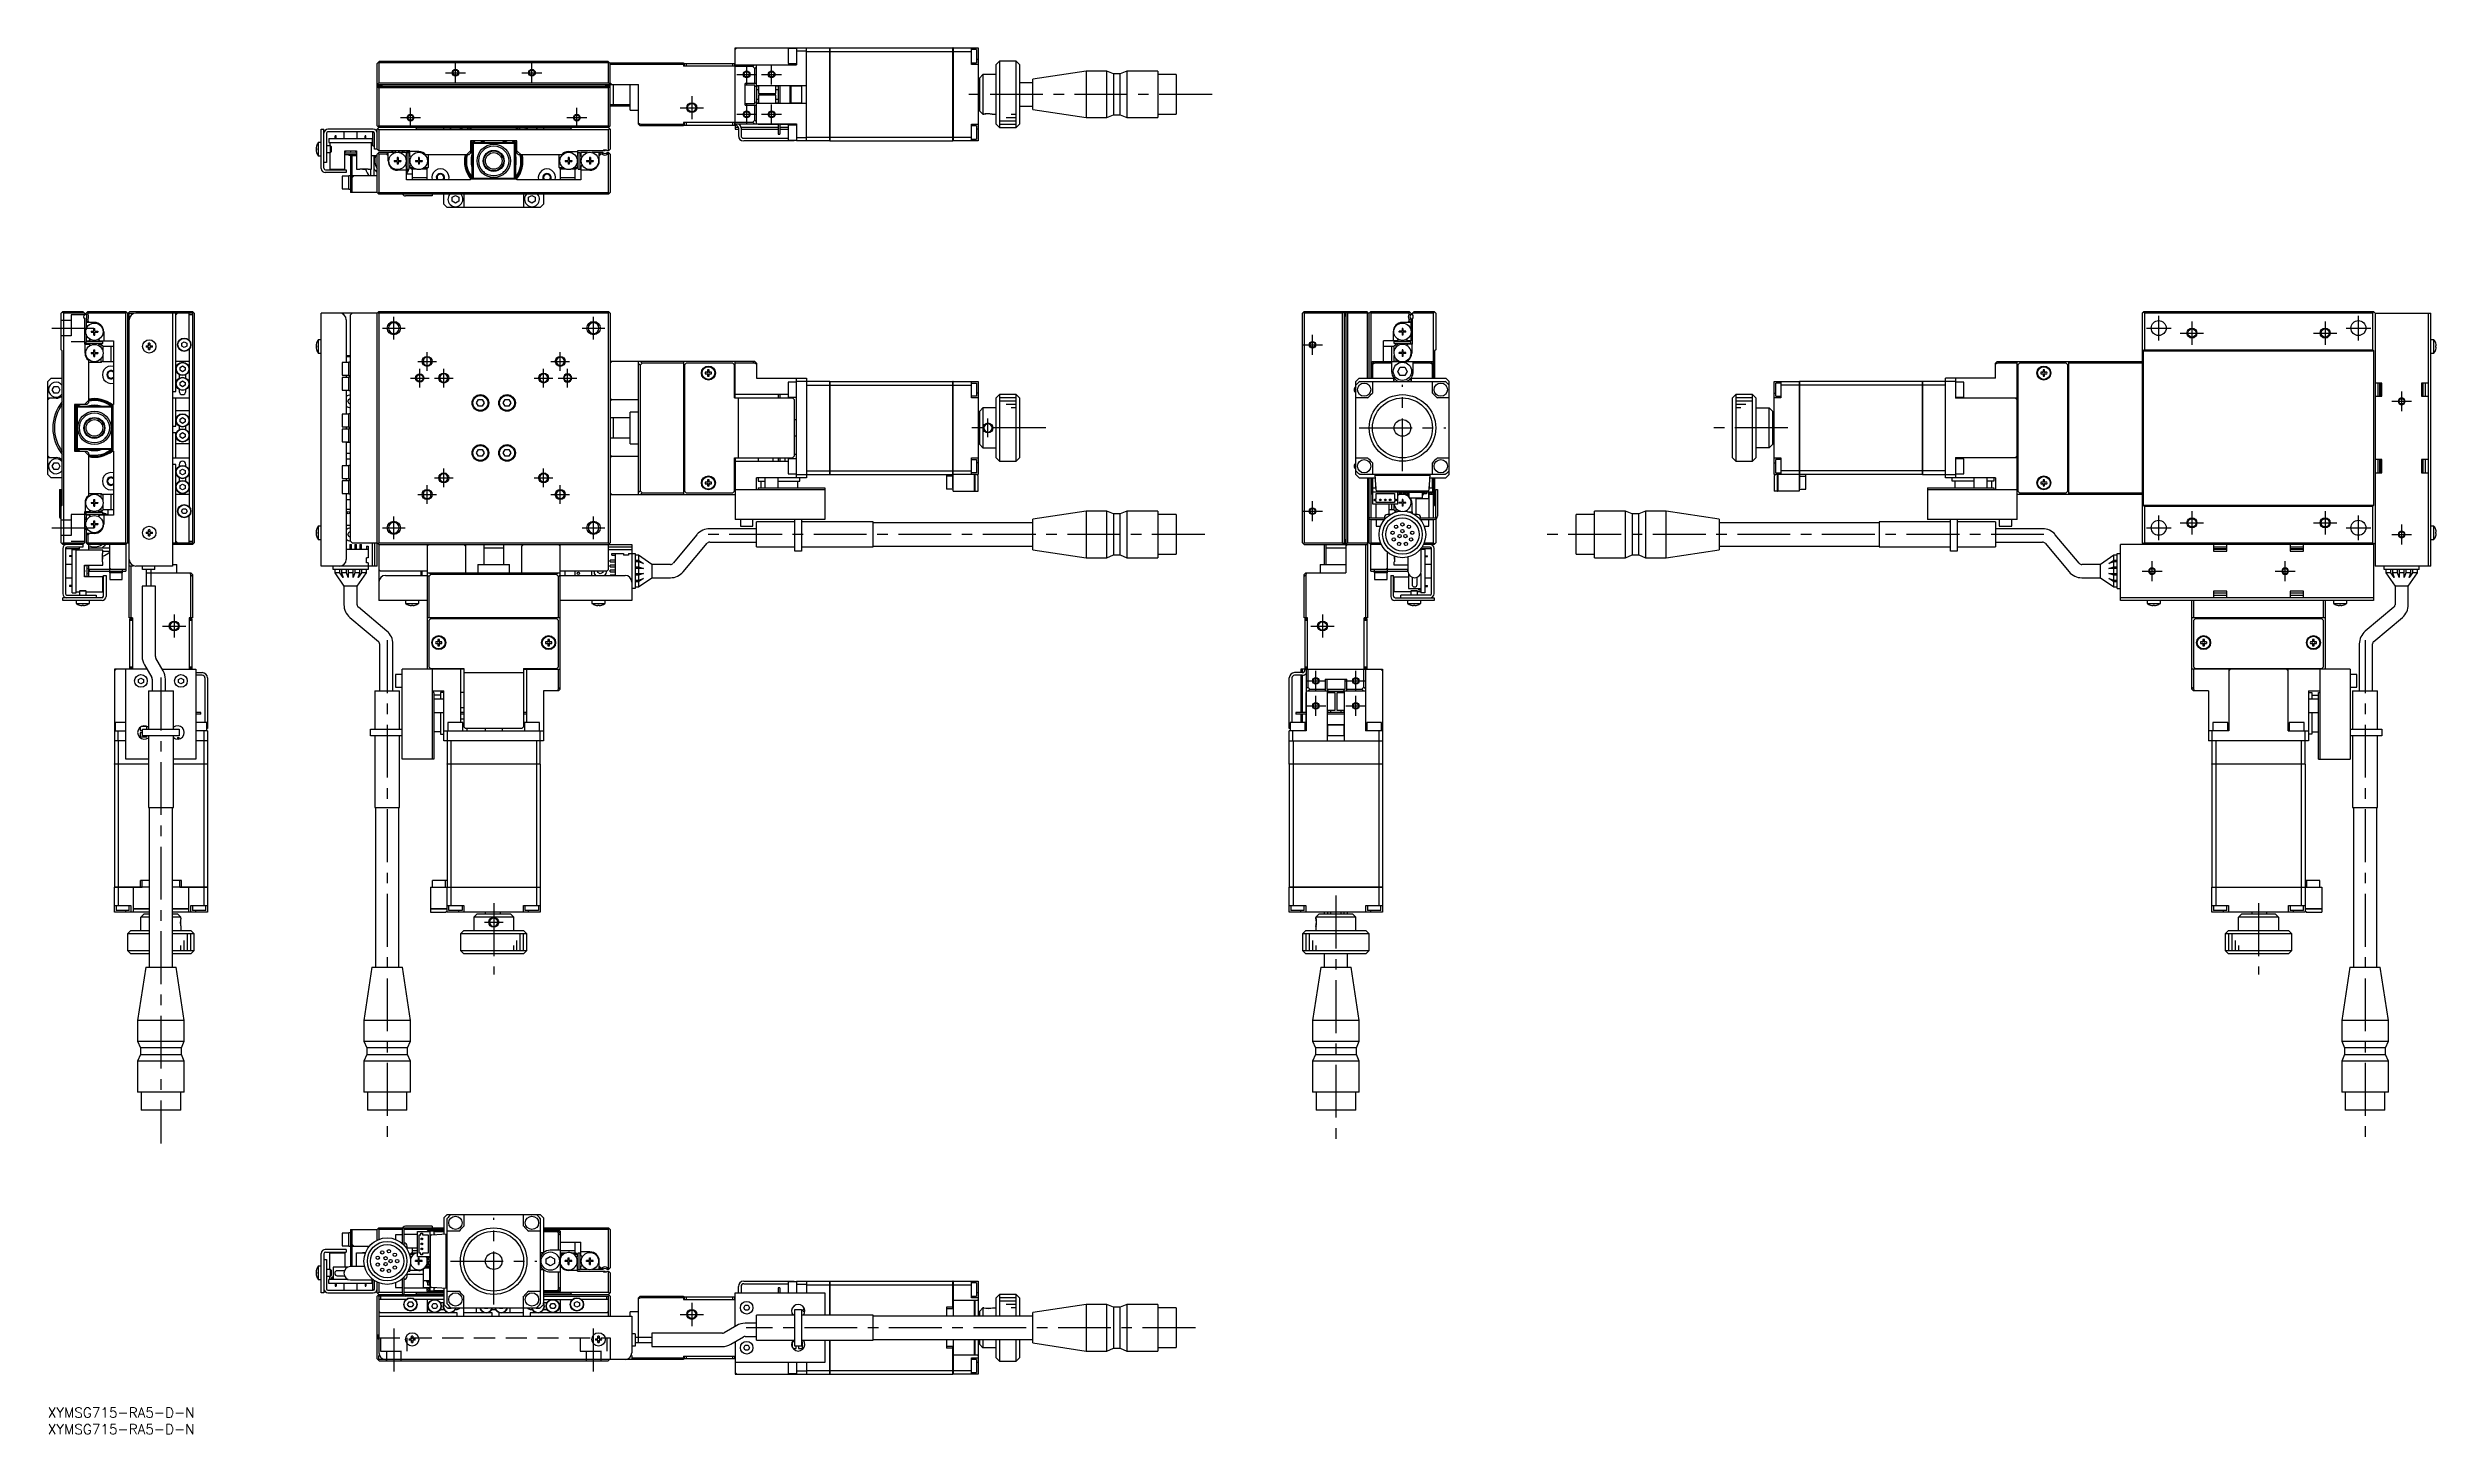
# Model space of a CAD drawing. Extents: x 0 to 718, y -8 to 409.
import ezdxf

# ---------------------------------------------------------------- set-up
doc = ezdxf.new("R2010")
doc.units = 0
doc.header["$LTSCALE"] = 0.5
doc.linetypes.add('CENTER', pattern=[50.8, 31.75, -6.35, 6.35, -6.35])
doc.linetypes.add('DASHED', pattern=[19.05, 12.7, -6.35])
for name, color, linetype in [('MSM_CENTER', 1, 'CENTER'), ('MSM_CONTINUOUS', 7, 'CONTINUOUS'), ('MSM_DASHED', 4, 'DASHED'), ('MSM_NARROW', 5, 'CONTINUOUS'), ('MSM_PART_NUMBER', 7, 'CONTINUOUS')]:
    doc.layers.add(name, color=color, linetype=linetype)
doc.styles.get("Standard").update_dxf_attribs({"font": 'txt.shx', "height": 1, "bigfont": 'bigfont.shx'})

# ---------------------------------------------------------------- blocks, each defined once
blk = doc.blocks.new('*U2')
at = {"layer": 'MSM_PART_NUMBER'}
blk.add_text('XYMSG715-RA5-D-N', height=3, dxfattribs=at).set_placement((0, -3))
blk = doc.blocks.new('*U3')
at = {"layer": 'MSM_PART_NUMBER'}
blk.add_text('XYMSG715-RA5-D-N', height=3, dxfattribs=at).set_placement((0, -8))

msp = doc.modelspace()

# ---------------------------------------------------------------- linework, layer by layer
at = {"layer": 'MSM_CENTER'}
for p, q in [((122.47, 398.03), (122.47, 404.03)), ((145.47, 398.03), (145.47, 404.03)), ((209.97, 397.53), (209.97, 403.53)), ((217.47, 397.53), (217.47, 403.53)), ((119.47, 401.03), (125.47, 401.03)), ((142.47, 401.03), (148.47, 401.03)), ((206.97, 400.53), (212.97, 400.53)), ((214.47, 400.53), (220.47, 400.53)), ((105.97, 387.53), (111.97, 387.53)), ((108.97, 384.53), (108.97, 390.53)), ((155.97, 387.53), (161.97, 387.53)), ((158.97, 384.53), (158.97, 390.53)), ((189.97, 390.53), (196.97, 390.53)), ((193.47, 394.03), (193.47, 387.03)), ((206.97, 388.53), (212.97, 388.53)), ((209.97, 385.53), (209.97, 391.53)), ((214.47, 388.53), (220.47, 388.53)), ((217.47, 385.53), (217.47, 391.53)), ((349.78, 394.53), (274.78, 394.53)), ((1.18, 324.31), (13.83, 324.31)), ((100.57, 324.31), (107.37, 324.31)), ((103.97, 320.91), (103.97, 327.71)), ((160.57, 324.31), (167.37, 324.31)), ((163.97, 320.91), (163.97, 327.71)), ((630.48, 324.31), (637.88, 324.31)), ((634.18, 320.61), (634.18, 328.01)), ((644.18, 326.31), (644.18, 319.31)), ((684.18, 326.31), (684.18, 319.31)), ((690.48, 324.31), (697.88, 324.31)), ((694.18, 320.61), (694.18, 328.01)), ((113.97, 311.51), (113.97, 317.11)), ((153.97, 311.51), (153.97, 317.11)), ((376.99, 319.31), (382.99, 319.31)), ((379.99, 316.31), (379.99, 322.31)), ((640.68, 322.81), (647.68, 322.81)), ((680.68, 322.81), (687.68, 322.81)), ((108.97, 309.31), (114.57, 309.31)), ((111.17, 314.31), (116.77, 314.31)), ((111.77, 306.51), (111.77, 312.11)), ((116.17, 309.31), (121.77, 309.31)), ((118.97, 306.51), (118.97, 312.11)), ((146.17, 309.31), (151.77, 309.31)), ((148.97, 306.51), (148.97, 312.11)), ((151.17, 314.31), (156.77, 314.31)), ((153.37, 309.31), (158.97, 309.31)), ((156.17, 306.51), (156.17, 312.11)), ((406.99, 281.31), (406.99, 307.31)), ((704.18, 302.31), (710.18, 302.31)), ((707.18, 299.31), (707.18, 305.31)), ((299.8, 294.31), (274.87, 294.31)), ((282.47, 291.51), (282.47, 297.11)), ((393.99, 294.31), (419.99, 294.31)), ((522.76, 294.31), (498.7, 294.31)), ((118.97, 276.51), (118.97, 282.11)), ((148.97, 276.51), (148.97, 282.11)), ((111.17, 274.31), (116.77, 274.31)), ((113.97, 271.51), (113.97, 277.11)), ((116.17, 279.31), (121.77, 279.31)), ((146.17, 279.31), (151.77, 279.31)), ((151.17, 274.31), (156.77, 274.31)), ((153.97, 271.51), (153.97, 277.11)), ((103.97, 260.91), (103.97, 267.71)), ((163.97, 260.91), (163.97, 267.71)), ((376.99, 269.31), (382.99, 269.31)), ((379.99, 266.31), (379.99, 272.31)), ((634.18, 260.61), (634.18, 268.01)), ((640.68, 265.81), (647.68, 265.81)), ((644.18, 269.31), (644.18, 262.31)), ((680.68, 265.81), (687.68, 265.81)), ((684.18, 269.31), (684.18, 262.31)), ((694.18, 260.61), (694.18, 268.01)), ((1.18, 264.31), (13.83, 264.31)), ((100.57, 264.31), (107.37, 264.31)), ((160.57, 264.31), (167.37, 264.31)), ((347.61, 262.31), (197.58, 262.31)), ((599.69, 262.31), (449.21, 262.31)), ((630.48, 264.31), (637.88, 264.31)), ((690.48, 264.31), (697.88, 264.31)), ((704.18, 262.31), (710.18, 262.31)), ((707.18, 259.31), (707.18, 265.31)), ((629.18, 251.31), (635.18, 251.31)), ((632.18, 248.31), (632.18, 254.31)), ((669.18, 251.31), (675.18, 251.31)), ((672.18, 248.31), (672.18, 254.31)), ((38, 238.31), (38, 231.31)), ((382.99, 238.31), (382.99, 231.31)), ((34.5, 234.81), (41.5, 234.81)), ((101.97, 230.55), (101.97, 78.28)), ((379.49, 234.81), (386.49, 234.81)), ((696.18, 230.55), (696.18, 78.28)), ((34, 219.31), (34, 79.31)), ((377.99, 218.31), (383.99, 218.31)), ((380.99, 215.31), (380.99, 221.31)), ((389.99, 218.31), (395.99, 218.31)), ((392.99, 215.31), (392.99, 221.31)), ((377.99, 210.81), (383.99, 210.81)), ((380.99, 207.81), (380.99, 213.81)), ((389.99, 210.81), (395.99, 210.81)), ((392.99, 207.81), (392.99, 213.81)), ((133.97, 151.53), (133.97, 130.13)), ((386.99, 153.8), (386.99, 77.7)), ((664.18, 151.53), (664.18, 130.13)), ((131.17, 145.81), (136.77, 145.81)), ((133.97, 31), (133.97, 57)), ((120.97, 44), (146.97, 44)), ((193.47, 31.5), (193.47, 24.5)), ((103.97, 23.72), (103.97, 10.89)), ((163.97, 10.89), (163.97, 23.72)), ((189.97, 28), (196.97, 28)), ((344.78, 24), (209.78, 24))]:
    msp.add_line(p, q, dxfattribs=at)
at = {"layer": 'MSM_CONTINUOUS'}
for p, q in [((99.67, 404.53), (98.97, 403.83)), ((98.97, 385.03), (98.97, 403.83)), ((99.47, 404.03), (99.32, 404.18)), ((99.47, 404.03), (99.47, 398.03)), ((168.47, 404.03), (99.47, 404.03)), ((99.67, 404.53), (168.27, 404.53)), ((168.97, 403.83), (168.27, 404.53)), ((168.62, 404.18), (168.47, 404.03)), ((168.47, 398.03), (168.47, 404.03)), ((168.77, 404.03), (190.97, 404.03)), ((168.97, 385.03), (168.97, 404.03)), ((190.97, 403.53), (168.97, 403.53)), ((190.97, 404.03), (190.97, 403.03)), ((206.47, 403.03), (190.97, 403.03)), ((191.27, 403.03), (191.27, 403.83)), ((191.27, 403.83), (206.27, 403.83)), ((191.77, 403.83), (191.77, 403.03)), ((205.77, 403.03), (205.77, 403.83)), ((206.27, 403.83), (206.27, 403.03)), ((206.47, 408.03), (206.97, 408.53)), ((206.47, 385.63), (206.47, 408.53)), ((206.47, 408.53), (234.92, 408.53)), ((206.47, 403.43), (224.97, 403.43)), ((211.86, 402.93), (206.47, 402.93)), ((211.86, 402.93), (212.36, 403.43)), ((212.47, 402.31), (211.86, 402.93)), ((212.97, 402.81), (212.47, 402.31)), ((212.47, 397.78), (212.47, 402.31)), ((212.97, 397.02), (212.97, 403.43)), ((222.47, 408.28), (222.47, 403.78)), ((224.97, 408.28), (222.47, 408.28)), ((222.47, 403.78), (224.97, 403.78)), ((224.97, 408.53), (224.97, 403.43)), ((227.97, 407.53), (224.97, 407.53)), ((227.97, 380.53), (227.97, 408.53)), ((227.97, 407.37), (234.92, 407.37)), ((234.92, 380.53), (234.92, 408.53)), ((234.97, 408.52), (234.92, 408.52)), ((234.97, 407.37), (234.92, 407.37)), ((234.97, 408.53), (271.92, 408.53)), ((234.97, 408.53), (234.97, 380.53)), ((234.97, 407.37), (271.92, 407.37)), ((271.92, 380.53), (271.92, 408.53)), ((271.97, 408.52), (271.92, 408.52)), ((271.97, 407.37), (271.92, 407.37)), ((271.97, 408.53), (279.47, 408.53)), ((271.97, 408.53), (271.97, 380.53)), ((271.97, 407.37), (277.47, 407.37)), ((277.47, 403.53), (277.47, 408.53)), ((278.97, 408.03), (277.47, 408.03)), ((277.47, 404.03), (278.97, 404.03)), ((279.47, 403.53), (277.47, 403.53)), ((278.97, 408.03), (278.97, 404.03)), ((279.47, 405.03), (278.97, 405.03)), ((279.47, 408.53), (279.47, 380.53)), ((285.97, 404.53), (284.97, 403.53)), ((284.97, 385.53), (284.97, 403.53)), ((285.97, 404.53), (285.97, 384.53)), ((290.97, 404.53), (285.97, 404.53)), ((290.97, 384.53), (290.97, 404.53)), ((291.97, 403.53), (290.97, 404.53)), ((291.97, 403.53), (291.97, 385.53)), ((98.97, 397.53), (99.47, 398.03)), ((98.97, 397.53), (177.47, 397.53)), ((98.97, 397.33), (100.37, 397.33)), ((99.47, 397.03), (98.97, 396.53)), ((99.07, 396.63), (99.07, 396.83)), ((99.47, 396.53), (99.22, 396.78)), ((100.07, 397.13), (99.37, 397.13)), ((99.47, 398.03), (168.47, 398.03)), ((99.47, 397.03), (168.47, 397.03)), ((168.47, 396.53), (99.47, 396.53)), ((99.47, 396.53), (99.47, 385.03)), ((100.37, 397.33), (100.37, 397.03)), ((167.57, 397.33), (167.57, 397.03)), ((168.97, 397.33), (167.57, 397.33)), ((168.57, 397.13), (167.87, 397.13)), ((168.47, 398.03), (168.97, 397.53)), ((168.97, 396.53), (168.47, 397.03)), ((168.72, 396.78), (168.47, 396.53)), ((168.47, 385.03), (168.47, 396.53)), ((168.87, 396.83), (168.87, 396.63)), ((169.47, 397.53), (168.97, 398.03)), ((169.97, 391.53), (169.97, 397.53)), ((174.97, 389.78), (174.97, 397.53)), ((177.47, 385.53), (177.47, 397.53)), ((209.47, 391.28), (209.47, 397.78)), ((212.97, 397.78), (209.47, 397.78)), ((212.47, 397.28), (209.47, 397.28)), ((212.47, 391.78), (212.47, 397.28)), ((212.97, 397.02), (212.47, 396.81)), ((227.97, 397.13), (212.97, 397.13)), ((213.07, 391.93), (213.07, 397.13)), ((213.57, 397.03), (213.07, 397.03)), ((213.07, 396.03), (213.57, 396.03)), ((213.47, 397.13), (213.47, 397.03)), ((213.57, 397.13), (213.57, 394.78)), ((213.57, 394.78), (218.77, 394.78)), ((218.77, 394.78), (218.77, 397.13)), ((219.47, 397.03), (218.77, 397.03)), ((218.77, 396.03), (219.47, 396.03)), ((219.47, 397.13), (219.47, 391.93)), ((219.97, 397.13), (219.97, 391.93)), ((223.07, 391.93), (223.07, 397.13)), ((223.27, 397.13), (223.27, 391.93)), ((226.47, 397.03), (223.27, 397.03)), ((226.47, 397.13), (226.47, 391.93)), ((279.97, 398.03), (279.47, 398.03)), ((279.97, 397.03), (279.47, 397.03)), ((279.47, 396.03), (279.97, 396.03)), ((279.97, 399.53), (280.97, 400.53)), ((279.97, 389.53), (279.97, 399.53)), ((284.97, 400.53), (280.97, 400.53)), ((280.97, 400.53), (280.97, 388.53)), ((295.97, 398.03), (291.97, 398.03)), ((311.97, 401.53), (295.97, 399.1)), ((295.97, 389.96), (295.97, 399.1)), ((311.97, 401.53), (311.97, 387.53)), ((318.17, 401.53), (311.97, 401.53)), ((318.17, 387.53), (318.17, 401.53)), ((320.17, 400.68), (318.17, 401.53)), ((320.17, 400.68), (320.17, 388.38)), ((322.17, 400.68), (320.17, 400.68)), ((324.17, 401.53), (322.17, 400.68)), ((322.17, 388.38), (322.17, 400.68)), ((324.17, 401.53), (324.17, 387.53)), ((333.47, 401.53), (324.17, 401.53)), ((333.47, 401.53), (333.47, 387.53)), ((338.97, 400.48), (333.47, 400.48)), ((338.97, 400.48), (338.97, 388.58)), ((168.97, 391.53), (174.97, 391.53)), ((174.97, 391.03), (168.97, 391.03)), ((174.97, 389.78), (177.47, 389.78)), ((209.47, 391.78), (212.47, 391.78)), ((209.47, 391.28), (212.97, 391.28)), ((212.47, 392.25), (212.97, 392.04)), ((212.47, 386.74), (212.47, 391.28)), ((212.97, 385.63), (212.97, 392.04)), ((212.97, 391.93), (227.97, 391.93)), ((213.57, 393.03), (213.07, 393.03)), ((213.07, 392.03), (213.57, 392.03)), ((213.47, 392.03), (213.47, 391.93)), ((213.57, 394.28), (213.57, 391.93)), ((218.77, 394.28), (213.57, 394.28)), ((218.77, 391.93), (218.77, 394.28)), ((219.47, 393.03), (218.77, 393.03)), ((218.77, 392.03), (219.47, 392.03)), ((223.27, 392.03), (226.47, 392.03)), ((279.97, 393.03), (279.47, 393.03)), ((279.47, 392.03), (279.97, 392.03)), ((279.47, 391.03), (279.97, 391.03)), ((280.97, 388.53), (279.97, 389.53)), ((280.97, 388.53), (281.22, 388.53)), ((283.72, 388.53), (284.97, 388.53)), ((291.97, 391.03), (295.97, 391.03)), ((295.97, 389.96), (311.97, 387.53)), ((311.97, 387.53), (318.17, 387.53)), ((318.17, 387.53), (320.17, 388.38)), ((320.17, 388.38), (322.17, 388.38)), ((322.17, 388.38), (324.17, 387.53)), ((324.17, 387.53), (333.47, 387.53)), ((333.47, 388.58), (338.97, 388.58)), ((82.17, 384.03), (82.97, 384.03)), ((82.17, 372.23), (82.17, 384.03)), ((82.97, 372.33), (82.97, 384.03)), ((83.77, 382.83), (83.77, 374.03)), ((97.77, 384.03), (84.17, 384.03)), ((97.77, 383.23), (84.17, 383.23)), ((84.47, 381.23), (84.47, 380.03)), ((84.47, 381.23), (97.47, 381.23)), ((86.35, 381.23), (86.35, 382.03)), ((86.6, 382.03), (86.35, 382.03)), ((86.6, 381.23), (86.6, 382.03)), ((88.97, 383.23), (88.97, 381.23)), ((92.97, 381.23), (92.97, 383.23)), ((95.35, 381.23), (95.35, 382.03)), ((95.6, 382.03), (95.35, 382.03)), ((95.6, 381.23), (95.6, 382.03)), ((97.47, 381.23), (97.47, 380.03)), ((97.67, 379.03), (97.67, 383.03)), ((98.12, 383.03), (97.67, 383.03)), ((98.17, 378.03), (98.17, 382.83)), ((98.97, 385.03), (99.47, 384.53)), ((98.97, 384.03), (99.47, 384.53)), ((98.97, 378.03), (98.97, 384.03)), ((99.47, 383.83), (99.12, 384.18)), ((99.22, 384.78), (99.47, 385.03)), ((99.47, 385.03), (168.47, 385.03)), ((168.47, 384.53), (99.47, 384.53)), ((99.47, 383.83), (99.47, 377.53)), ((168.47, 383.83), (99.47, 383.83)), ((110.47, 384.53), (110.82, 384.18)), ((110.82, 384.18), (157.12, 384.18)), ((118.97, 384.18), (118.97, 384.53)), ((140.97, 380.53), (126.97, 380.53)), ((126.97, 380.53), (126.97, 376.83)), ((140.97, 376.83), (140.97, 380.53)), ((148.97, 384.53), (148.97, 384.18)), ((157.12, 384.18), (157.47, 384.53)), ((168.47, 385.03), (168.72, 384.78)), ((168.47, 384.53), (168.97, 385.03)), ((168.47, 384.53), (168.97, 384.03)), ((168.82, 384.18), (168.47, 383.83)), ((168.47, 377.53), (168.47, 383.83)), ((168.97, 384.03), (168.97, 378.03)), ((177.47, 385.83), (178.08, 385.53)), ((177.97, 385.03), (177.47, 385.53)), ((190.97, 385.03), (177.97, 385.03)), ((178.08, 385.53), (190.97, 385.53)), ((178.08, 385.53), (178.58, 385.03)), ((206.47, 386.03), (190.97, 386.03)), ((190.97, 386.03), (190.97, 385.03)), ((191.27, 385.23), (191.27, 386.03)), ((191.27, 385.23), (206.67, 385.23)), ((191.77, 386.03), (191.77, 385.23)), ((205.77, 385.23), (205.77, 386.03)), ((206.27, 386.03), (206.27, 385.23)), ((206.47, 386.13), (211.86, 386.13)), ((206.47, 385.63), (224.97, 385.63)), ((206.47, 385.23), (206.47, 384.03)), ((207.47, 384.53), (206.47, 384.53)), ((206.47, 384.03), (207.47, 384.03)), ((207.47, 384.43), (207.47, 382.13)), ((219.47, 384.53), (208.27, 384.53)), ((208.27, 384.43), (208.27, 382.13)), ((208.27, 384.03), (219.47, 384.03)), ((209.07, 381.33), (222.47, 381.33)), ((224.27, 380.53), (209.07, 380.53)), ((211.86, 386.13), (212.47, 386.74)), ((212.36, 385.63), (211.86, 386.13)), ((212.47, 386.74), (212.97, 386.24)), ((213.47, 385.63), (213.47, 385.53)), ((213.47, 385.53), (219.47, 385.53)), ((219.47, 385.63), (219.47, 382.53)), ((219.47, 382.53), (219.97, 382.53)), ((219.97, 385.63), (219.97, 382.53)), ((219.97, 385.53), (224.97, 385.53)), ((222.47, 384.53), (219.97, 384.53)), ((219.97, 384.03), (222.47, 384.03)), ((222.47, 385.28), (222.47, 380.78)), ((224.97, 385.28), (222.47, 385.28)), ((222.47, 380.78), (224.97, 380.78)), ((223.77, 380.53), (223.77, 380.78)), ((224.27, 380.78), (224.27, 380.53)), ((224.97, 385.63), (224.97, 380.53)), ((224.97, 381.53), (227.97, 381.53)), ((234.92, 380.53), (224.97, 380.53)), ((227.97, 381.68), (234.92, 381.68)), ((234.97, 381.68), (234.92, 381.68)), ((234.97, 380.54), (234.92, 380.54)), ((234.97, 381.68), (271.92, 381.68)), ((234.97, 380.53), (271.92, 380.53)), ((271.97, 381.68), (271.92, 381.68)), ((271.97, 380.54), (271.92, 380.54)), ((271.97, 381.68), (277.47, 381.68)), ((279.47, 380.53), (271.97, 380.53)), ((277.47, 385.53), (279.47, 385.53)), ((277.47, 380.53), (277.47, 385.53)), ((278.97, 385.03), (277.47, 385.03)), ((277.47, 381.03), (278.97, 381.03)), ((278.97, 385.03), (278.97, 381.03)), ((279.47, 384.03), (278.97, 384.03)), ((284.97, 385.53), (285.97, 384.53)), ((285.97, 384.53), (290.97, 384.53)), ((290.97, 384.53), (291.97, 385.53)), ((80.58, 378.23), (80.72, 378.23)), ((80.72, 377.83), (80.58, 377.83)), ((80.72, 378.98), (80.72, 378.95)), ((80.72, 378.23), (80.72, 377.83)), ((80.72, 377.1), (80.72, 377.08)), ((81.27, 380.03), (81.27, 376.03)), ((82.17, 380.03), (81.27, 380.03)), ((81.27, 376.03), (82.17, 376.03)), ((83.77, 374.03), (82.97, 374.03)), ((84.97, 379.03), (83.77, 379.03)), ((83.77, 377.03), (84.97, 377.03)), ((84.47, 380.03), (97.47, 380.03)), ((84.72, 380.03), (84.72, 379.03)), ((84.72, 377.03), (84.72, 372.03)), ((84.97, 377.03), (84.97, 379.03)), ((85.17, 378.83), (84.97, 379.03)), ((84.97, 377.03), (85.17, 377.23)), ((85.17, 378.83), (85.17, 377.23)), ((89.22, 377.53), (92.72, 377.53)), ((89.22, 372.03), (89.22, 377.53)), ((92.72, 376.83), (89.22, 376.83)), ((92.72, 376.33), (89.22, 376.33)), ((90.97, 376.18), (92.72, 376.18)), ((90.97, 376.03), (91.47, 376.03)), ((90.97, 376.03), (90.97, 365.03)), ((91.47, 365.03), (91.47, 376.03)), ((92.72, 377.53), (92.72, 372.03)), ((97.22, 372.03), (97.22, 380.03)), ((97.22, 376.18), (98.97, 376.18)), ((97.67, 380.18), (97.47, 380.18)), ((97.67, 379.03), (98.17, 379.03)), ((97.97, 376.18), (97.97, 370.03)), ((98.97, 378.03), (98.17, 378.03)), ((98.97, 378.03), (99.47, 377.53)), ((99.47, 377.03), (98.97, 376.53)), ((98.97, 365.03), (98.97, 376.53)), ((99.47, 376.53), (99.22, 376.78)), ((108.77, 377.53), (99.47, 377.53)), ((104.36, 377.03), (99.47, 377.03)), ((101.77, 376.53), (99.47, 376.53)), ((99.47, 376.53), (99.47, 365.03)), ((102.27, 376.88), (101.77, 376.53)), ((101.77, 376.53), (102.27, 376.03)), ((102.27, 374.53), (102.27, 377.03)), ((103.7, 377.03), (103.7, 377.53)), ((104.07, 374.67), (104.07, 374.38)), ((104.07, 374.67), (104.87, 374.67)), ((104.07, 374.38), (104.87, 374.38)), ((104.6, 374.67), (104.6, 374.38)), ((105.22, 375.53), (104.93, 375.53)), ((104.93, 375.53), (104.93, 374.73)), ((104.93, 375), (105.22, 375)), ((104.93, 374.32), (104.93, 373.53)), ((104.93, 374.06), (105.22, 374.06)), ((105.22, 373.53), (104.93, 373.53)), ((105.22, 375.53), (105.22, 374.73)), ((105.22, 374.32), (105.22, 373.53)), ((105.28, 374.67), (106.07, 374.67)), ((105.28, 374.38), (106.07, 374.38)), ((105.54, 374.38), (105.54, 374.67)), ((107.77, 377.03), (105.79, 377.03)), ((106.07, 374.67), (106.07, 374.38)), ((106.47, 377.53), (106.47, 377.03)), ((106.97, 377.53), (106.97, 377.03)), ((107.77, 376.08), (107.51, 375.93)), ((107.77, 376.08), (107.77, 377.03)), ((107.97, 370.53), (107.97, 377.53)), ((107.97, 377.03), (108.57, 377.03)), ((108.57, 372.03), (108.57, 377.03)), ((108.77, 376.08), (108.77, 377.53)), ((111.47, 377.33), (108.77, 377.33)), ((108.77, 376.08), (108.99, 375.95)), ((110.47, 374.67), (110.47, 374.38)), ((110.47, 374.67), (111.27, 374.67)), ((110.47, 374.38), (111.27, 374.38)), ((111, 374.67), (111, 374.38)), ((111.62, 375.53), (111.33, 375.53)), ((111.33, 375.53), (111.33, 374.73)), ((111.33, 375), (111.62, 375)), ((111.33, 374.32), (111.33, 373.53)), ((111.33, 374.06), (111.62, 374.06)), ((111.62, 373.53), (111.33, 373.53)), ((111.62, 375.53), (111.62, 374.73)), ((111.62, 374.32), (111.62, 373.53)), ((111.68, 374.67), (112.47, 374.67)), ((111.68, 374.38), (112.47, 374.38)), ((111.94, 374.38), (111.94, 374.67)), ((112.47, 374.67), (112.47, 374.38)), ((126.47, 376.33), (113.62, 376.33)), ((114.27, 376.33), (114.27, 372.53)), ((125.76, 376.33), (126.97, 377.53)), ((126.97, 376.83), (126.47, 376.33)), ((127.47, 379.23), (128.27, 380.03)), ((127.47, 369.83), (127.47, 379.23)), ((127.77, 379.53), (127.77, 369.53)), ((139.97, 379.73), (127.97, 379.73)), ((128.27, 380.03), (139.67, 380.03)), ((139.67, 380.03), (140.47, 379.23)), ((140.17, 369.53), (140.17, 379.53)), ((140.47, 379.23), (140.47, 369.83)), ((140.97, 377.53), (142.18, 376.33)), ((141.47, 376.33), (140.97, 376.83)), ((154.33, 376.33), (141.47, 376.33)), ((153.67, 372.53), (153.67, 376.33)), ((155.47, 374.67), (155.47, 374.38)), ((155.47, 374.67), (156.27, 374.67)), ((155.47, 374.38), (156.27, 374.38)), ((156, 374.67), (156, 374.38)), ((156.62, 375.53), (156.33, 375.53)), ((156.33, 375.53), (156.33, 374.73)), ((156.33, 375), (156.62, 375)), ((156.33, 374.32), (156.33, 373.53)), ((156.33, 374.06), (156.62, 374.06)), ((156.62, 373.53), (156.33, 373.53)), ((156.47, 377.33), (159.17, 377.33)), ((156.62, 375.53), (156.62, 374.73)), ((156.62, 374.32), (156.62, 373.53)), ((156.68, 374.67), (157.47, 374.67)), ((156.68, 374.38), (157.47, 374.38)), ((156.94, 374.38), (156.94, 374.67)), ((157.47, 374.67), (157.47, 374.38)), ((159.17, 376.08), (158.95, 375.95)), ((159.17, 377.53), (159.17, 376.08)), ((167.47, 377.53), (159.17, 377.53)), ((159.37, 372.03), (159.37, 377.03)), ((159.37, 377.03), (159.97, 377.03)), ((159.97, 372.03), (159.97, 377.03)), ((160.17, 377.03), (160.17, 376.08)), ((162.16, 377.03), (160.17, 377.03)), ((160.17, 376.08), (160.43, 375.93)), ((161.87, 374.67), (161.87, 374.38)), ((161.87, 374.67), (162.67, 374.67)), ((161.87, 374.38), (162.67, 374.38)), ((162.4, 374.67), (162.4, 374.38)), ((163.02, 375.53), (162.73, 375.53)), ((162.73, 375.53), (162.73, 374.73)), ((162.73, 375), (163.02, 375)), ((162.73, 374.32), (162.73, 373.53)), ((162.73, 374.06), (163.02, 374.06)), ((163.02, 373.53), (162.73, 373.53)), ((163.02, 375.53), (163.02, 374.73)), ((163.02, 374.32), (163.02, 373.53)), ((163.08, 374.67), (163.87, 374.67)), ((163.08, 374.38), (163.87, 374.38)), ((163.34, 374.38), (163.34, 374.67)), ((166.71, 377.03), (163.59, 377.03)), ((163.87, 374.67), (163.87, 374.38)), ((165.67, 374.53), (165.67, 377.03)), ((166.17, 376.53), (165.67, 376.88)), ((165.67, 376.03), (166.17, 376.53)), ((166.54, 376.53), (166.17, 376.53)), ((166.54, 376.53), (166.71, 377.03)), ((167.47, 377.53), (167.47, 377.77)), ((168.47, 377.53), (168.03, 377.53)), ((168.2, 376.53), (168.03, 377.03)), ((168.03, 377.03), (168.47, 377.03)), ((168.47, 376.53), (168.2, 376.53)), ((168.47, 377.53), (168.97, 378.03)), ((168.47, 377.03), (168.97, 376.53)), ((168.72, 376.78), (168.47, 376.53)), ((168.47, 365.03), (168.47, 376.53)), ((168.97, 376.53), (168.97, 365.03)), ((89.67, 371.03), (83.37, 371.03)), ((83.47, 371.83), (89.67, 371.83)), ((84.72, 372.03), (89.22, 372.03)), ((88.47, 369.93), (88.47, 366.13)), ((90.47, 369.93), (88.47, 369.93)), ((88.47, 366.13), (90.47, 366.13)), ((89.67, 371.83), (89.67, 371.03)), ((90.47, 366.03), (90.47, 370.03)), ((98.97, 370.03), (90.47, 370.03)), ((90.47, 366.03), (91.47, 366.03)), ((91.47, 369.53), (91.97, 370.03)), ((92.72, 372.03), (93.72, 372.03)), ((93.72, 372.13), (96.22, 372.13)), ((93.72, 372.03), (93.72, 372.13)), ((94.52, 372.13), (94.52, 372.03)), ((94.52, 372.03), (95.42, 372.03)), ((94.9, 372.13), (94.9, 372.03)), ((95.05, 372.13), (95.05, 372.03)), ((95.42, 372.13), (95.42, 372.03)), ((96.22, 372.03), (96.22, 372.13)), ((96.22, 372.03), (97.22, 372.03)), ((96.97, 372.03), (96.97, 370.03)), ((107.77, 371.73), (105.07, 371.73)), ((107.51, 373.13), (107.77, 372.98)), ((107.77, 368.83), (107.77, 372.98)), ((109.52, 370.53), (107.77, 370.53)), ((126.97, 368.83), (107.77, 368.83)), ((107.97, 372.03), (108.57, 372.03)), ((108.77, 372.98), (108.99, 373.1)), ((108.77, 372.53), (108.77, 372.98)), ((108.77, 372.53), (109.81, 372.53)), ((108.77, 372.53), (109.27, 372.03)), ((110.76, 372.03), (109.27, 372.03)), ((109.52, 372.03), (109.52, 368.83)), ((109.52, 369.53), (114.02, 369.53)), ((114.02, 372.03), (112.19, 372.03)), ((113.13, 372.53), (114.27, 372.53)), ((113.77, 372.03), (114.27, 372.53)), ((113.97, 372.03), (113.97, 372.23)), ((114.02, 368.83), (114.02, 372.03)), ((126.97, 368.83), (126.97, 369.03)), ((140.97, 369.03), (126.97, 369.03)), ((128.27, 369.03), (127.47, 369.83)), ((127.97, 369.33), (139.97, 369.33)), ((130.81, 371.33), (131, 371.33)), ((131.22, 371.1), (131, 371.33)), ((131.22, 371.1), (131.05, 371.1)), ((131.22, 370.96), (131.22, 371.1)), ((136.95, 371.33), (136.72, 371.1)), ((136.89, 371.1), (136.72, 371.1)), ((136.72, 371.1), (136.72, 370.96)), ((136.95, 371.33), (137.14, 371.33)), ((140.47, 369.83), (139.67, 369.03)), ((140.97, 368.83), (140.97, 369.03)), ((160.17, 368.83), (140.97, 368.83)), ((153.67, 372.53), (154.81, 372.53)), ((153.67, 372.53), (154.17, 372.03)), ((153.92, 372.03), (153.92, 368.83)), ((155.76, 372.03), (153.92, 372.03)), ((153.92, 369.53), (158.42, 369.53)), ((153.97, 372.03), (153.97, 372.23)), ((158.67, 372.03), (157.19, 372.03)), ((158.13, 372.53), (159.17, 372.53)), ((158.42, 368.83), (158.42, 372.03)), ((158.67, 372.03), (159.17, 372.53)), ((159.17, 372.98), (158.95, 373.1)), ((159.17, 372.98), (159.17, 372.53)), ((159.37, 372.03), (159.97, 372.03)), ((160.43, 373.13), (160.17, 372.98)), ((160.17, 372.98), (160.17, 368.83)), ((162.87, 371.73), (160.17, 371.73)), ((98.97, 365.03), (90.97, 365.03)), ((98.97, 365.03), (99.47, 364.53)), ((99.22, 364.78), (99.47, 365.03)), ((99.47, 365.03), (168.47, 365.03)), ((168.47, 364.53), (99.47, 364.53)), ((115.47, 364.03), (107.47, 364.03)), ((115.47, 364.53), (115.47, 364.03)), ((118.97, 361.53), (118.97, 364.53)), ((118.97, 361.53), (119.97, 360.53)), ((147.97, 360.53), (119.97, 360.53)), ((121.47, 363.6), (122.47, 364.18)), ((121.47, 362.45), (121.47, 363.6)), ((122.47, 361.87), (121.47, 362.45)), ((122.47, 364.18), (123.47, 363.6)), ((123.47, 362.45), (122.47, 361.87)), ((123.47, 363.6), (123.47, 362.45)), ((124.97, 364.53), (124.97, 360.53)), ((142.97, 364.53), (142.97, 360.53)), ((144.47, 363.6), (145.47, 364.18)), ((144.47, 362.45), (144.47, 363.6)), ((145.47, 361.87), (144.47, 362.45)), ((145.47, 364.18), (146.47, 363.6)), ((146.47, 362.45), (145.47, 361.87)), ((146.47, 363.6), (146.47, 362.45)), ((147.97, 360.53), (148.97, 361.53)), ((148.97, 364.53), (148.97, 361.53)), ((168.47, 365.03), (168.72, 364.78)), ((168.47, 364.53), (168.97, 365.03)), ((4.5, 329.31), (4, 328.81)), ((4, 317.81), (4, 328.81)), ((4.35, 329.16), (4.7, 328.81)), ((4.5, 329.31), (10.5, 329.31)), ((4.7, 328.81), (4.7, 259.81)), ((11, 328.81), (4.7, 328.81)), ((11, 328.81), (10.5, 329.31)), ((11, 328.81), (11, 328.37)), ((11, 327.05), (11, 319.51)), ((11.5, 328.81), (12, 329.31)), ((11.5, 328.37), (11.5, 328.81)), ((12, 328.54), (11.5, 328.37)), ((12, 326.88), (11.5, 327.05)), ((11.5, 327.05), (11.5, 323.92)), ((14, 326.01), (11.5, 326.01)), ((12, 326.51), (11.65, 326.01)), ((11.75, 329.06), (12, 328.81)), ((12, 329.31), (23.5, 329.31)), ((12, 328.81), (12, 328.54)), ((23.5, 328.81), (12, 328.81)), ((12, 326.88), (12, 326.51)), ((12.5, 326.01), (12, 326.51)), ((13, 323.36), (13.8, 323.36)), ((13, 323.36), (13, 323.07)), ((13, 323.07), (13.8, 323.07)), ((13.53, 323.07), (13.53, 323.36)), ((13.86, 324.21), (14.15, 324.21)), ((13.86, 323.42), (13.86, 324.21)), ((14.15, 323.68), (13.86, 323.68)), ((13.86, 322.21), (13.86, 323.01)), ((14.15, 323.42), (14.15, 324.21)), ((14.15, 322.21), (14.15, 323.01)), ((14.21, 323.36), (15, 323.36)), ((14.21, 323.07), (15, 323.07)), ((14.47, 323.07), (14.47, 323.36)), ((15, 323.36), (15, 323.07)), ((16.8, 323.21), (16.8, 320.51)), ((24, 328.81), (23.5, 329.31)), ((23.5, 328.81), (23.75, 329.06)), ((23.5, 259.81), (23.5, 328.81)), ((24.7, 329.31), (24, 328.61)), ((24, 328.81), (24, 259.81)), ((24.35, 328.96), (24.5, 328.81)), ((24.5, 328.81), (25.7, 328.81)), ((24.5, 237.31), (24.5, 328.81)), ((24.7, 329.31), (43.5, 329.31)), ((43.5, 328.81), (26.5, 328.81)), ((30.5, 328.81), (31, 329.31)), ((31, 329.31), (31, 328.81)), ((31.2, 329.31), (31.2, 328.81)), ((31.4, 328.91), (31.4, 328.81)), ((32, 329.31), (31.5, 328.81)), ((31.7, 329.21), (31.9, 329.21)), ((31.75, 329.06), (32, 328.81)), ((37.5, 328.81), (37.5, 252.81)), ((38.5, 328.31), (39, 328.81)), ((38.5, 305.31), (38.5, 328.81)), ((42.5, 320.63), (42.5, 328.81)), ((43.5, 328.31), (42.5, 328.31)), ((44, 328.81), (43.5, 329.31)), ((43.5, 328.81), (43.75, 329.06)), ((43.5, 328.81), (43.5, 259.81)), ((44, 328.81), (44, 259.81)), ((82.17, 252.81), (82.17, 328.81)), ((98.97, 328.81), (82.17, 328.81)), ((89.67, 326.81), (89.67, 313.96)), ((91.47, 328.81), (90.97, 328.31)), ((90.97, 260.31), (90.97, 328.31)), ((98.97, 328.81), (99.47, 329.31)), ((98.97, 252.81), (98.97, 328.81)), ((99.47, 328.81), (99.22, 329.06)), ((99.47, 329.31), (168.47, 329.31)), ((99.47, 328.81), (99.47, 259.81)), ((168.47, 328.81), (99.47, 328.81)), ((168.47, 329.31), (168.97, 328.81)), ((168.72, 329.06), (168.47, 328.81)), ((168.47, 259.81), (168.47, 328.81)), ((168.97, 328.81), (168.97, 259.81)), ((377.49, 329.31), (376.99, 328.81)), ((376.99, 259.81), (376.99, 328.81)), ((377.24, 329.06), (377.49, 328.81)), ((377.49, 329.31), (396.29, 329.31)), ((377.49, 328.81), (377.49, 259.81)), ((388.99, 328.81), (377.49, 328.81)), ((389.49, 328.81), (388.99, 329.31)), ((388.99, 328.81), (389.24, 329.06)), ((388.99, 259.81), (388.99, 328.81)), ((389.09, 329.21), (389.29, 329.21)), ((389.49, 328.81), (389.49, 259.81)), ((389.79, 327.91), (389.49, 327.91)), ((389.59, 328.21), (389.59, 328.91)), ((389.79, 329.31), (389.79, 327.91)), ((389.99, 329.31), (390.49, 328.81)), ((389.99, 329.31), (389.99, 250.81)), ((390.49, 328.81), (390.49, 259.81)), ((396.49, 328.81), (390.49, 328.81)), ((396.99, 328.61), (396.29, 329.31)), ((396.49, 328.81), (396.64, 328.96)), ((396.49, 309.31), (396.49, 328.81)), ((397.49, 329.31), (396.99, 328.81)), ((396.99, 309.31), (396.99, 328.81)), ((397.24, 329.06), (397.49, 328.81)), ((397.49, 329.31), (408.99, 329.31)), ((408.99, 328.81), (397.49, 328.81)), ((397.49, 328.81), (397.49, 309.31)), ((404.19, 323.21), (404.19, 320.51)), ((405.99, 323.07), (405.99, 323.36)), ((406.79, 323.36), (405.99, 323.36)), ((406.79, 323.07), (405.99, 323.07)), ((406.52, 323.36), (406.52, 323.07)), ((407.14, 324.21), (406.85, 324.21)), ((406.85, 324.21), (406.85, 323.42)), ((407.14, 323.68), (406.85, 323.68)), ((406.85, 323.01), (406.85, 322.21)), ((409.49, 326.01), (406.99, 326.01)), ((407.14, 324.21), (407.14, 323.42)), ((407.14, 323.01), (407.14, 322.21)), ((407.99, 323.36), (407.2, 323.36)), ((407.99, 323.07), (407.2, 323.07)), ((407.46, 323.36), (407.46, 323.07)), ((407.99, 323.07), (407.99, 323.36)), ((408.99, 326.51), (408.49, 326.01)), ((409.49, 328.81), (408.99, 329.31)), ((408.99, 328.81), (409.24, 329.06)), ((408.99, 328.54), (408.99, 328.81)), ((408.99, 328.54), (409.49, 328.37)), ((408.99, 326.88), (409.49, 327.05)), ((408.99, 326.51), (408.99, 326.88)), ((409.34, 326.01), (408.99, 326.51)), ((409.49, 328.81), (409.49, 328.37)), ((409.49, 327.05), (409.49, 323.92)), ((410.49, 329.31), (409.99, 328.81)), ((416.29, 328.81), (409.99, 328.81)), ((409.99, 328.37), (409.99, 328.81)), ((409.99, 319.51), (409.99, 327.05)), ((410.49, 329.31), (416.49, 329.31)), ((416.29, 328.81), (416.64, 329.16)), ((416.29, 314.01), (416.29, 328.81)), ((416.49, 329.31), (416.99, 328.81)), ((416.99, 328.81), (416.99, 317.81)), ((629.18, 328.81), (629.68, 329.31)), ((629.18, 328.81), (629.18, 259.81)), ((629.53, 329.16), (629.88, 328.81)), ((629.68, 329.31), (698.68, 329.31)), ((629.88, 328.81), (629.88, 317.81)), ((698.48, 328.81), (629.88, 328.81)), ((698.48, 328.81), (698.83, 329.16)), ((698.48, 317.81), (698.48, 328.81)), ((698.68, 329.31), (699.18, 328.81)), ((699.18, 328.81), (699.18, 252.81)), ((699.18, 328.81), (715.98, 328.81)), ((715.18, 328.81), (715.18, 252.81)), ((715.98, 252.81), (715.98, 328.81)), ((4.35, 317.46), (4, 317.81)), ((4.35, 271.16), (4.35, 317.46)), ((11, 319.51), (12.45, 319.51)), ((11.2, 316.81), (11.2, 319.51)), ((11.5, 322.5), (11.5, 320.51)), ((11.5, 320.51), (12.45, 320.51)), ((11.5, 319.71), (11.5, 320.31)), ((16.5, 320.31), (11.5, 320.31)), ((16.5, 319.71), (11.5, 319.71)), ((12.45, 320.51), (12.6, 320.77)), ((12.45, 319.51), (12.58, 319.29)), ((13, 316.96), (13.8, 316.96)), ((13, 316.96), (13, 316.67)), ((13, 316.67), (13.8, 316.67)), ((13.53, 316.67), (13.53, 316.96)), ((13.86, 322.74), (14.15, 322.74)), ((13.86, 322.21), (14.15, 322.21)), ((13.86, 317.81), (14.15, 317.81)), ((13.86, 317.02), (13.86, 317.81)), ((14.15, 317.28), (13.86, 317.28)), ((13.86, 315.81), (13.86, 316.61)), ((13.86, 316.34), (14.15, 316.34)), ((13.86, 315.81), (14.15, 315.81)), ((14.15, 317.02), (14.15, 317.81)), ((14.15, 315.81), (14.15, 316.61)), ((14.21, 316.96), (15, 316.96)), ((14.21, 316.67), (15, 316.67)), ((14.47, 316.67), (14.47, 316.96)), ((15, 316.96), (15, 316.67)), ((15.4, 320.77), (15.55, 320.51)), ((15.55, 319.51), (15.42, 319.29)), ((15.55, 320.51), (19.7, 320.51)), ((15.55, 319.51), (16, 319.51)), ((16, 318.47), (16, 319.51)), ((16.5, 319.01), (16, 319.51)), ((16.5, 319.71), (16.5, 320.31)), ((16.5, 319.01), (16.5, 317.52)), ((19.7, 318.76), (16.5, 318.76)), ((16.5, 316.1), (16.5, 314.26)), ((19, 314.26), (19, 318.76)), ((19.7, 320.51), (19.7, 301.31)), ((29.57, 319.01), (30.3, 319.01)), ((30.3, 318.61), (29.57, 318.61)), ((30.3, 319.01), (30.3, 319.74)), ((30.3, 317.88), (30.3, 318.61)), ((30.7, 319.74), (30.7, 319.01)), ((30.7, 319.01), (31.43, 319.01)), ((31.43, 318.61), (30.7, 318.61)), ((30.7, 318.61), (30.7, 317.88)), ((40.25, 319.74), (41, 320.18)), ((40.25, 318.88), (40.25, 319.74)), ((41, 318.44), (40.25, 318.88)), ((41, 320.18), (41.75, 319.74)), ((41.75, 318.88), (41, 318.44)), ((41.75, 319.74), (41.75, 318.88)), ((42.5, 317.99), (42.5, 270.63)), ((80.58, 319.01), (80.72, 319.01)), ((80.72, 318.61), (80.58, 318.61)), ((80.72, 319.76), (80.72, 319.74)), ((80.72, 319.01), (80.72, 318.61)), ((80.72, 317.88), (80.72, 317.86)), ((82.17, 320.81), (81.27, 320.81)), ((81.27, 320.81), (81.27, 316.81)), ((81.27, 316.81), (82.17, 316.81)), ((89.67, 316.11), (90.97, 316.11)), ((89.67, 315.81), (90.97, 315.81)), ((401.29, 314.31), (401.29, 320.51)), ((405.44, 320.51), (401.29, 320.51)), ((404.49, 318.76), (401.29, 318.76)), ((403.79, 314.31), (403.79, 318.76)), ((409.49, 320.31), (404.49, 320.31)), ((404.49, 319.71), (404.49, 320.31)), ((409.49, 319.71), (404.49, 319.71)), ((404.99, 319.51), (404.49, 319.01)), ((404.49, 317.52), (404.49, 319.01)), ((404.49, 314.31), (404.49, 316.1)), ((404.99, 319.51), (404.99, 318.47)), ((405.44, 319.51), (404.99, 319.51)), ((405.59, 320.77), (405.44, 320.51)), ((405.44, 319.51), (405.57, 319.29)), ((405.99, 316.67), (405.99, 316.96)), ((406.79, 316.96), (405.99, 316.96)), ((406.79, 316.67), (405.99, 316.67)), ((406.52, 316.96), (406.52, 316.67)), ((406.85, 322.74), (407.14, 322.74)), ((407.14, 322.21), (406.85, 322.21)), ((407.14, 317.81), (406.85, 317.81)), ((406.85, 317.81), (406.85, 317.02)), ((407.14, 317.28), (406.85, 317.28)), ((406.85, 316.61), (406.85, 315.81)), ((406.85, 316.34), (407.14, 316.34)), ((407.14, 315.81), (406.85, 315.81)), ((407.14, 317.81), (407.14, 317.02)), ((407.14, 316.61), (407.14, 315.81)), ((407.99, 316.96), (407.2, 316.96)), ((407.99, 316.67), (407.2, 316.67)), ((407.46, 316.96), (407.46, 316.67)), ((407.99, 316.67), (407.99, 316.96)), ((408.54, 320.51), (408.39, 320.77)), ((408.54, 319.51), (408.41, 319.29)), ((409.49, 320.51), (408.54, 320.51)), ((409.99, 319.51), (408.54, 319.51)), ((409.49, 322.5), (409.49, 320.51)), ((409.49, 319.71), (409.49, 320.31)), ((409.79, 319.51), (409.79, 316.81)), ((416.99, 317.81), (416.64, 317.46)), ((416.64, 317.46), (416.64, 309.31)), ((629.88, 317.81), (629.53, 317.46)), ((629.53, 317.46), (629.53, 271.16)), ((629.53, 317.46), (698.83, 317.46)), ((629.88, 317.81), (698.48, 317.81)), ((698.83, 317.46), (698.48, 317.81)), ((698.83, 271.16), (698.83, 317.46)), ((716.87, 320.81), (715.98, 320.81)), ((715.98, 316.81), (716.87, 316.81)), ((716.87, 316.81), (716.87, 320.81)), ((717.43, 319.74), (717.43, 319.76)), ((717.43, 319.01), (717.56, 319.01)), ((717.43, 318.61), (717.43, 319.01)), ((717.56, 318.61), (717.43, 318.61)), ((717.43, 317.86), (717.43, 317.88)), ((1, 309.31), (0, 308.31)), ((1, 309.31), (4.35, 309.31)), ((12.2, 314.67), (12.2, 301.81)), ((16, 314.01), (12.2, 314.01)), ((16, 314.01), (16, 315.15)), ((16, 314.01), (16.5, 314.51)), ((16.5, 314.31), (16.3, 314.31)), ((16.5, 314.26), (19.7, 314.26)), ((42.5, 314.31), (38.5, 314.31)), ((39.5, 310.33), (39.5, 309.29)), ((39.75, 312.49), (40.5, 312.93)), ((39.75, 311.63), (39.75, 312.49)), ((40.5, 311.19), (39.75, 311.63)), ((40.5, 312.93), (41.25, 312.49)), ((41.25, 311.63), (40.5, 311.19)), ((41.25, 312.49), (41.25, 311.63)), ((41.5, 309.29), (41.5, 310.33)), ((88.47, 313.96), (88.47, 310.16)), ((90.47, 313.96), (88.47, 313.96)), ((88.47, 310.16), (90.47, 310.16)), ((88.47, 309.46), (88.47, 305.66)), ((90.47, 309.46), (88.47, 309.46)), ((89.67, 310.16), (89.67, 309.46)), ((90.47, 310.06), (90.47, 314.06)), ((90.97, 314.06), (90.47, 314.06)), ((90.47, 310.06), (90.97, 310.06)), ((90.47, 305.56), (90.47, 309.56)), ((90.97, 309.56), (90.47, 309.56)), ((168.97, 313.81), (169.47, 314.31)), ((212.47, 314.31), (168.97, 314.31)), ((177.47, 274.31), (177.47, 314.31)), ((177.97, 313.2), (177.47, 313.7)), ((178.58, 313.81), (177.97, 313.2)), ((177.97, 313.2), (177.97, 275.42)), ((178.08, 314.31), (178.58, 313.81)), ((190.97, 313.81), (178.58, 313.81)), ((190.97, 314.31), (190.97, 274.31)), ((191.77, 313.81), (191.27, 313.31)), ((191.27, 313.31), (191.27, 275.31)), ((205.77, 313.81), (191.77, 313.81)), ((198.23, 311.05), (197.55, 311.05)), ((197.55, 310.57), (198.23, 310.57)), ((198.23, 311.73), (198.23, 311.05)), ((198.23, 310.57), (198.23, 309.89)), ((198.71, 311.05), (198.71, 311.73)), ((199.39, 311.05), (198.71, 311.05)), ((198.71, 309.89), (198.71, 310.57)), ((198.71, 310.57), (199.39, 310.57)), ((206.27, 313.31), (205.77, 313.81)), ((206.27, 303.31), (206.27, 313.31)), ((206.47, 303.31), (206.47, 314.31)), ((212.36, 313.81), (206.47, 313.81)), ((212.36, 313.81), (211.86, 314.31)), ((212.97, 313.5), (212.36, 313.81)), ((212.47, 314.31), (212.97, 313.81)), ((212.97, 313.81), (212.97, 309.31)), ((212.97, 309.31), (227.97, 309.31)), ((224.97, 279.31), (224.97, 309.31)), ((227.97, 309.31), (227.97, 279.31)), ((393.99, 309.31), (392.99, 308.31)), ((393.99, 309.31), (404.39, 309.31)), ((397.99, 314.31), (397.49, 313.81)), ((397.69, 313.81), (398.09, 313.81)), ((397.69, 309.31), (397.69, 313.81)), ((398.09, 313.31), (397.69, 313.31)), ((397.99, 314.31), (415.99, 314.31)), ((398.09, 313.81), (398.59, 314.31)), ((398.7, 313.81), (398.09, 313.5)), ((398.09, 309.31), (398.09, 313.81)), ((398.49, 314.21), (398.49, 314.31)), ((399.2, 314.31), (398.7, 313.81)), ((403.74, 313.81), (398.7, 313.81)), ((403.74, 314.31), (403.74, 311.31)), ((404.39, 308.31), (404.39, 309.31)), ((404.49, 314.51), (404.69, 314.31)), ((404.5, 308.31), (404.5, 309.22)), ((404.99, 315.15), (404.99, 314.31)), ((405.55, 311.31), (406.27, 312.56)), ((406.27, 310.06), (405.55, 311.31)), ((406.27, 312.56), (407.71, 312.56)), ((407.71, 310.06), (406.27, 310.06)), ((407.71, 312.56), (408.43, 311.31)), ((408.43, 311.31), (407.71, 310.06)), ((408.79, 314.31), (408.79, 314.67)), ((409.48, 309.22), (409.48, 308.31)), ((409.59, 309.31), (419.99, 309.31)), ((409.59, 309.31), (409.59, 308.31)), ((410.24, 311.31), (410.24, 314.31)), ((415.28, 313.81), (410.24, 313.81)), ((415.28, 313.81), (414.78, 314.31)), ((415.89, 313.5), (415.28, 313.81)), ((415.39, 314.31), (415.89, 313.81)), ((415.49, 314.21), (415.49, 314.31)), ((415.89, 313.81), (416.29, 313.81)), ((415.89, 313.81), (415.89, 309.31)), ((416.29, 313.31), (415.89, 313.31)), ((416.49, 313.81), (415.99, 314.31)), ((416.29, 313.81), (416.29, 309.31)), ((416.49, 309.31), (416.49, 313.81)), ((420.99, 308.31), (419.99, 309.31)), ((585.18, 309.31), (570.18, 309.31)), ((570.18, 279.31), (570.18, 309.31)), ((573.18, 309.31), (573.18, 303.21)), ((585.18, 313.81), (585.68, 314.31)), ((585.79, 313.81), (585.18, 313.5)), ((585.18, 309.31), (585.18, 313.81)), ((585.68, 314.31), (629.18, 314.31)), ((586.29, 314.31), (585.79, 313.81)), ((591.68, 313.81), (585.79, 313.81)), ((591.68, 266.81), (591.68, 314.31)), ((591.88, 308.56), (591.68, 308.56)), ((592.38, 313.81), (591.88, 313.31)), ((591.88, 313.31), (591.88, 275.31)), ((606.38, 313.81), (592.38, 313.81)), ((599.44, 311.05), (598.76, 311.05)), ((598.76, 310.57), (599.44, 310.57)), ((599.44, 311.73), (599.44, 311.05)), ((599.44, 310.57), (599.44, 309.89)), ((599.92, 311.05), (599.92, 311.73)), ((600.59, 311.05), (599.92, 311.05)), ((599.92, 309.89), (599.92, 310.57)), ((599.92, 310.57), (600.59, 310.57)), ((606.88, 313.31), (606.38, 313.81)), ((606.88, 275.31), (606.88, 313.31)), ((607.18, 308.56), (606.88, 308.56)), ((607.18, 274.31), (607.18, 314.31)), ((629.18, 313.81), (607.18, 313.81)), ((0, 280.31), (0, 308.31)), ((0, 302.71), (0.5, 303.21)), ((2.5, 303.21), (0, 303.21)), ((1.35, 305.81), (1.92, 306.81)), ((1.92, 304.81), (1.35, 305.81)), ((1.92, 306.81), (3.08, 306.81)), ((3.08, 304.81), (1.92, 304.81)), ((3.08, 306.81), (3.65, 305.81)), ((3.65, 305.81), (3.08, 304.81)), ((10.99, 301.31), (12.2, 302.52)), ((12.2, 301.81), (11.7, 301.31)), ((37.5, 305.31), (38.5, 305.31)), ((37.5, 303.31), (42.5, 303.31)), ((38.5, 294.81), (38.5, 303.31)), ((39.5, 305.83), (39.5, 305.31)), ((39.75, 307.99), (40.5, 308.43)), ((39.75, 307.13), (39.75, 307.99)), ((40.5, 306.69), (39.75, 307.13)), ((40.5, 308.43), (41.25, 307.99)), ((41.25, 307.13), (40.5, 306.69)), ((41.25, 307.99), (41.25, 307.13)), ((41.5, 305.31), (41.5, 305.83)), ((88.47, 305.66), (90.47, 305.66)), ((89.67, 305.66), (89.67, 298.46)), ((90.11, 302.31), (90.54, 303.06)), ((90.54, 301.56), (90.11, 302.31)), ((90.47, 305.56), (90.97, 305.56)), ((90.54, 303.06), (90.97, 303.06)), ((90.97, 301.56), (90.54, 301.56)), ((128.82, 301.81), (129.39, 302.81)), ((129.39, 300.81), (128.82, 301.81)), ((129.39, 302.81), (130.55, 302.81)), ((130.55, 302.81), (131.13, 301.81)), ((131.13, 301.81), (130.55, 300.81)), ((136.82, 301.81), (137.39, 302.81)), ((137.39, 300.81), (136.82, 301.81)), ((137.39, 302.81), (138.55, 302.81)), ((138.55, 302.81), (139.13, 301.81)), ((139.13, 301.81), (138.55, 300.81)), ((169.47, 302.8), (168.97, 303.3)), ((168.97, 302.62), (169.47, 302.8)), ((177.47, 302.8), (169.47, 302.8)), ((191.27, 304.31), (190.97, 304.31)), ((190.97, 302.56), (191.27, 302.56)), ((222.47, 304.31), (206.27, 304.31)), ((206.27, 303.31), (223.77, 303.31)), ((207.47, 285.31), (207.47, 303.31)), ((219.47, 304.31), (219.47, 303.31)), ((219.97, 304.31), (219.97, 303.31)), ((222.47, 308.06), (222.47, 303.56)), ((224.97, 308.06), (222.47, 308.06)), ((222.47, 303.56), (224.97, 303.56)), ((224.27, 302.81), (223.77, 303.31)), ((224.27, 302.81), (224.27, 285.81)), ((234.92, 308.31), (224.97, 308.31)), ((227.97, 307.16), (234.92, 307.16)), ((234.92, 280.31), (234.92, 308.31)), ((234.97, 308.3), (234.92, 308.3)), ((234.97, 307.15), (234.92, 307.15)), ((234.97, 308.31), (271.92, 308.31)), ((234.97, 308.31), (234.97, 280.31)), ((234.97, 307.16), (271.92, 307.16)), ((271.92, 276.31), (271.92, 308.31)), ((271.97, 308.3), (271.92, 308.3)), ((271.97, 307.15), (271.92, 307.15)), ((271.97, 275.31), (271.97, 308.31)), ((271.97, 308.31), (279.47, 308.31)), ((271.97, 307.16), (277.47, 307.16)), ((277.47, 303.31), (277.47, 308.31)), ((277.47, 307.81), (278.97, 307.81)), ((278.97, 303.81), (277.47, 303.81)), ((279.47, 303.31), (277.47, 303.31)), ((278.97, 307.81), (278.97, 303.81)), ((279.47, 304.81), (278.97, 304.81)), ((279.47, 308.31), (279.47, 280.31)), ((285.97, 304.31), (284.97, 303.31)), ((284.97, 285.31), (284.97, 303.31)), ((285.97, 304.31), (285.97, 284.31)), ((290.97, 304.31), (285.97, 304.31)), ((290.97, 284.31), (290.97, 304.31)), ((291.97, 303.31), (290.97, 304.31)), ((291.97, 303.31), (291.97, 285.31)), ((392.99, 280.31), (392.99, 308.31)), ((396.49, 303.31), (392.99, 303.31)), ((394.14, 308.31), (419.84, 308.31)), ((397.99, 308.31), (397.99, 304.81)), ((415.99, 304.81), (415.99, 308.31)), ((420.99, 303.31), (417.49, 303.31)), ((420.99, 280.31), (420.99, 308.31)), ((507.18, 304.31), (506.18, 303.31)), ((506.18, 285.31), (506.18, 303.31)), ((507.18, 304.31), (507.18, 284.31)), ((512.18, 304.31), (507.18, 304.31)), ((512.18, 284.31), (512.18, 304.31)), ((513.18, 303.31), (512.18, 304.31)), ((513.18, 303.31), (513.18, 285.31)), ((518.68, 280.31), (518.68, 308.31)), ((518.68, 308.31), (526.18, 308.31)), ((518.68, 304.81), (519.18, 304.81)), ((520.68, 303.31), (518.68, 303.31)), ((519.18, 303.81), (519.18, 307.81)), ((520.68, 307.81), (519.18, 307.81)), ((519.18, 303.81), (520.68, 303.81)), ((520.68, 308.31), (520.68, 303.31)), ((526.18, 307.16), (520.68, 307.16)), ((526.18, 308.31), (526.18, 275.31)), ((526.18, 308.3), (526.23, 308.3)), ((526.18, 307.15), (526.23, 307.15)), ((563.18, 308.31), (526.23, 308.31)), ((526.23, 308.31), (526.23, 276.31)), ((563.18, 307.16), (526.23, 307.16)), ((563.18, 280.31), (563.18, 308.31)), ((563.18, 308.3), (563.23, 308.3)), ((563.18, 307.15), (563.23, 307.15)), ((573.18, 308.31), (563.23, 308.31)), ((563.23, 308.31), (563.23, 280.31)), ((570.18, 307.16), (563.23, 307.16)), ((575.68, 308.06), (573.18, 308.06)), ((573.18, 303.56), (575.68, 303.56)), ((591.68, 303.21), (573.18, 303.21)), ((575.68, 303.56), (575.68, 308.06)), ((591.18, 303.21), (591.68, 302.71)), ((591.88, 304.31), (591.68, 304.31)), ((591.88, 303.31), (591.68, 303.31)), ((591.88, 301.81), (591.68, 301.81)), ((607.18, 308.06), (606.88, 308.06)), ((606.88, 302.56), (607.18, 302.56)), ((701.18, 307.81), (699.18, 307.81)), ((699.18, 303.81), (701.18, 303.81)), ((699.98, 307.81), (699.98, 303.81)), ((700.48, 307.81), (700.48, 303.81)), ((700.68, 307.81), (700.68, 303.81)), ((701.18, 303.81), (701.18, 307.81)), ((713.18, 307.81), (713.18, 303.81)), ((715.18, 307.81), (713.18, 307.81)), ((713.18, 303.81), (715.18, 303.81)), ((713.68, 303.81), (713.68, 307.81)), ((714.38, 303.81), (714.38, 307.81)), ((8, 301.31), (8, 287.31)), ((11.7, 301.31), (8, 301.31)), ((8.5, 300.01), (9.3, 300.81)), ((8.5, 288.61), (8.5, 300.01)), ((8.8, 300.31), (8.8, 288.31)), ((19, 300.51), (9, 300.51)), ((9.3, 300.81), (18.7, 300.81)), ((17.2, 297.29), (17.2, 297.47)), ((17.2, 297.29), (17.43, 297.06)), ((17.43, 297.23), (17.43, 297.06)), ((17.43, 297.06), (17.56, 297.06)), ((18.7, 300.81), (19.5, 300.01)), ((19.2, 288.31), (19.2, 300.31)), ((19.5, 301.31), (19.5, 287.31)), ((19.7, 301.31), (19.5, 301.31)), ((37.5, 294.81), (38.5, 294.81)), ((38.5, 299.51), (42.5, 299.51)), ((39.5, 294.83), (39.5, 293.79)), ((39.75, 296.99), (40.5, 297.43)), ((39.75, 296.13), (39.75, 296.99)), ((40.5, 295.69), (39.75, 296.13)), ((40.5, 297.43), (41.25, 296.99)), ((41.25, 296.13), (40.5, 295.69)), ((41.25, 296.99), (41.25, 296.13)), ((41.5, 293.79), (41.5, 294.83)), ((88.47, 298.46), (88.47, 294.66)), ((90.47, 298.46), (88.47, 298.46)), ((88.47, 294.66), (90.47, 294.66)), ((89.67, 294.66), (89.67, 293.96)), ((90.47, 294.56), (90.47, 298.56)), ((90.97, 298.56), (90.47, 298.56)), ((90.47, 294.56), (90.97, 294.56)), ((130.55, 300.81), (129.39, 300.81)), ((138.55, 300.81), (137.39, 300.81)), ((174.97, 297.31), (168.97, 297.31)), ((169.97, 291.31), (169.97, 297.31)), ((174.97, 289.56), (174.97, 299.06)), ((177.47, 299.06), (174.97, 299.06)), ((191.17, 299.31), (190.97, 299.11)), ((191.27, 299.31), (191.17, 299.31)), ((191.17, 299.31), (191.17, 289.31)), ((224.27, 296.81), (224.97, 296.81)), ((279.97, 296.31), (279.47, 296.31)), ((279.97, 299.31), (280.97, 300.31)), ((279.97, 289.31), (279.97, 299.31)), ((284.97, 300.31), (280.97, 300.31)), ((280.97, 300.31), (280.97, 288.31)), ((513.18, 300.31), (517.18, 300.31)), ((518.18, 299.31), (517.18, 300.31)), ((517.18, 288.31), (517.18, 300.31)), ((518.18, 299.31), (518.18, 289.31)), ((518.68, 296.31), (518.18, 296.31)), ((606.98, 299.31), (606.88, 299.31)), ((606.98, 289.31), (606.98, 299.31)), ((607.18, 299.11), (606.98, 299.31)), ((8, 287.31), (11.7, 287.31)), ((9.3, 287.81), (8.5, 288.61)), ((9, 288.11), (19, 288.11)), ((18.7, 287.81), (9.3, 287.81)), ((12.2, 286.1), (10.99, 287.31)), ((11.7, 287.31), (12.2, 286.81)), ((17.43, 291.56), (17.2, 291.34)), ((17.2, 291.15), (17.2, 291.34)), ((17.43, 291.56), (17.43, 291.39)), ((17.56, 291.56), (17.43, 291.56)), ((19.5, 288.61), (18.7, 287.81)), ((19.7, 287.31), (19.5, 287.31)), ((19.7, 287.31), (19.7, 268.11)), ((38.5, 292.81), (37.5, 292.81)), ((38.5, 285.31), (38.5, 292.81)), ((42.5, 289.51), (38.5, 289.51)), ((39.75, 292.49), (40.5, 292.93)), ((39.75, 291.63), (39.75, 292.49)), ((40.5, 291.19), (39.75, 291.63)), ((40.5, 292.93), (41.25, 292.49)), ((41.25, 291.63), (40.5, 291.19)), ((41.25, 292.49), (41.25, 291.63)), ((88.47, 293.96), (88.47, 290.16)), ((90.47, 293.96), (88.47, 293.96)), ((88.47, 290.16), (90.47, 290.16)), ((89.67, 290.16), (89.67, 282.96)), ((90.97, 289.97), (89.67, 289.97)), ((90.47, 290.06), (90.47, 294.06)), ((90.97, 294.06), (90.47, 294.06)), ((90.47, 290.06), (90.97, 290.06)), ((128.82, 286.81), (129.39, 287.81)), ((129.39, 287.81), (130.55, 287.81)), ((130.55, 287.81), (131.13, 286.81)), ((136.82, 286.81), (137.39, 287.81)), ((137.39, 287.81), (138.55, 287.81)), ((138.55, 287.81), (139.13, 286.81)), ((168.97, 291.31), (174.97, 291.31)), ((174.97, 289.56), (177.47, 289.56)), ((190.97, 289.51), (191.17, 289.31)), ((191.17, 289.31), (191.27, 289.31)), ((224.97, 291.81), (224.27, 291.81)), ((279.97, 291.81), (279.47, 291.81)), ((280.97, 288.31), (279.97, 289.31)), ((280.97, 288.31), (284.97, 288.31)), ((517.18, 288.31), (513.18, 288.31)), ((517.18, 288.31), (518.18, 289.31)), ((518.18, 291.81), (518.68, 291.81)), ((606.88, 289.31), (606.98, 289.31)), ((606.98, 289.31), (607.18, 289.51)), ((0.5, 285.41), (0, 285.91)), ((0, 285.41), (2.5, 285.41)), ((0, 280.31), (1, 279.31)), ((1.35, 282.81), (1.92, 283.81)), ((1.92, 281.81), (1.35, 282.81)), ((1.92, 283.81), (3.08, 283.81)), ((3.08, 281.81), (1.92, 281.81)), ((3.08, 283.81), (3.65, 282.81)), ((3.65, 282.81), (3.08, 281.81)), ((12.2, 286.81), (12.2, 273.96)), ((37.5, 285.31), (42.5, 285.31)), ((38.5, 283.31), (37.5, 283.31)), ((38.5, 259.81), (38.5, 283.31)), ((39.5, 283.31), (39.5, 282.79)), ((39.75, 281.49), (40.5, 281.93)), ((39.75, 280.63), (39.75, 281.49)), ((40.5, 280.19), (39.75, 280.63)), ((40.5, 281.93), (41.25, 281.49)), ((41.25, 280.63), (40.5, 280.19)), ((41.25, 281.49), (41.25, 280.63)), ((41.5, 282.79), (41.5, 283.31)), ((88.47, 282.96), (88.47, 279.16)), ((90.47, 282.96), (88.47, 282.96)), ((89.67, 286.77), (90.97, 286.77)), ((90.97, 284.89), (89.67, 284.89)), ((90.47, 279.06), (90.47, 283.06)), ((90.97, 283.06), (90.47, 283.06)), ((129.39, 285.81), (128.82, 286.81)), ((130.55, 285.81), (129.39, 285.81)), ((131.13, 286.81), (130.55, 285.81)), ((137.39, 285.81), (136.82, 286.81)), ((138.55, 285.81), (137.39, 285.81)), ((139.13, 286.81), (138.55, 285.81)), ((169.47, 285.83), (168.97, 286.01)), ((168.97, 285.33), (169.47, 285.83)), ((169.47, 285.83), (177.47, 285.83)), ((191.27, 286.06), (190.97, 286.06)), ((190.97, 284.31), (191.27, 284.31)), ((206.27, 275.31), (206.27, 285.31)), ((206.27, 285.31), (223.77, 285.31)), ((206.27, 284.31), (222.47, 284.31)), ((206.47, 285.31), (206.47, 266.81)), ((213.47, 285.31), (213.47, 284.31)), ((217.97, 284.31), (217.97, 285.31)), ((219.47, 285.31), (219.47, 284.31)), ((219.97, 285.31), (219.97, 284.31)), ((221.47, 285.31), (221.47, 284.31)), ((222.47, 285.06), (222.47, 280.56)), ((224.97, 285.06), (222.47, 285.06)), ((222.47, 280.56), (224.97, 280.56)), ((223.77, 285.31), (224.27, 285.81)), ((224.97, 286.31), (224.27, 286.31)), ((224.97, 280.31), (234.92, 280.31)), ((227.97, 281.47), (234.92, 281.47)), ((234.97, 281.47), (234.92, 281.47)), ((234.97, 280.32), (234.92, 280.32)), ((234.97, 281.47), (271.92, 281.47)), ((234.97, 280.31), (271.92, 280.31)), ((269.97, 280.31), (269.97, 275.91)), ((271.97, 281.47), (271.92, 281.47)), ((271.97, 280.32), (271.92, 280.32)), ((271.97, 281.47), (277.47, 281.47)), ((279.47, 280.31), (271.97, 280.31)), ((277.47, 285.31), (279.47, 285.31)), ((277.47, 280.31), (277.47, 285.31)), ((277.47, 284.81), (278.97, 284.81)), ((278.97, 280.81), (277.47, 280.81)), ((278.42, 275.31), (278.42, 280.31)), ((278.47, 280.31), (278.47, 275.31)), ((278.97, 284.81), (278.97, 280.81)), ((279.47, 283.81), (278.97, 283.81)), ((279.27, 280.01), (279.27, 280.31)), ((279.47, 280.01), (279.27, 280.01)), ((279.47, 275.31), (279.47, 280.01)), ((284.97, 285.31), (285.97, 284.31)), ((285.97, 284.31), (290.97, 284.31)), ((290.97, 284.31), (291.97, 285.31)), ((392.99, 285.31), (396.49, 285.31)), ((392.99, 280.31), (393.99, 279.31)), ((419.84, 280.31), (394.14, 280.31)), ((397.99, 283.81), (397.99, 280.31)), ((399.07, 275.59), (398.74, 280.31)), ((415.22, 280.01), (398.76, 280.01)), ((415.24, 280.31), (414.91, 275.59)), ((415.99, 280.31), (415.99, 283.81)), ((417.49, 285.31), (420.99, 285.31)), ((419.99, 279.31), (420.99, 280.31)), ((506.18, 285.31), (507.18, 284.31)), ((507.18, 284.31), (512.18, 284.31)), ((512.18, 284.31), (513.18, 285.31)), ((518.68, 285.31), (520.68, 285.31)), ((518.68, 283.81), (519.18, 283.81)), ((526.18, 280.31), (518.68, 280.31)), ((518.88, 280.01), (518.68, 280.01)), ((518.68, 280.01), (518.68, 275.31)), ((518.88, 280.31), (518.88, 280.01)), ((519.18, 280.81), (519.18, 284.81)), ((520.68, 284.81), (519.18, 284.81)), ((519.18, 280.81), (520.68, 280.81)), ((519.68, 275.31), (519.68, 280.31)), ((519.73, 280.31), (519.73, 275.31)), ((520.68, 285.31), (520.68, 280.31)), ((526.18, 281.47), (520.68, 281.47)), ((526.18, 281.47), (526.23, 281.47)), ((526.18, 280.32), (526.23, 280.32)), ((563.18, 281.47), (526.23, 281.47)), ((563.18, 280.31), (526.23, 280.31)), ((528.18, 275.91), (528.18, 280.31)), ((563.18, 281.47), (563.23, 281.47)), ((563.18, 280.32), (563.23, 280.32)), ((570.18, 281.47), (563.23, 281.47)), ((563.23, 280.31), (573.18, 280.31)), ((573.18, 285.41), (591.68, 285.41)), ((573.18, 285.41), (573.18, 279.31)), ((575.68, 285.06), (573.18, 285.06)), ((573.18, 280.56), (575.68, 280.56)), ((575.68, 280.56), (575.68, 285.06)), ((591.68, 285.91), (591.18, 285.41)), ((591.68, 286.81), (591.88, 286.81)), ((591.88, 285.31), (591.68, 285.31)), ((591.68, 284.31), (591.88, 284.31)), ((591.68, 280.06), (591.88, 280.06)), ((607.18, 286.06), (606.88, 286.06)), ((606.88, 280.56), (607.18, 280.56)), ((606.88, 280.06), (607.18, 280.06)), ((701.18, 284.81), (699.18, 284.81)), ((699.18, 280.81), (701.18, 280.81)), ((699.98, 284.81), (699.98, 280.81)), ((700.48, 284.81), (700.48, 280.81)), ((700.68, 284.81), (700.68, 280.81)), ((701.18, 280.81), (701.18, 284.81)), ((713.18, 284.81), (713.18, 280.81)), ((715.18, 284.81), (713.18, 284.81)), ((713.18, 280.81), (715.18, 280.81)), ((713.68, 280.81), (713.68, 284.81)), ((714.38, 280.81), (714.38, 284.81)), ((4.35, 279.31), (1, 279.31)), ((3.5, 275.81), (4, 275.81)), ((3.5, 275.81), (3.5, 267.81)), ((4, 259.81), (4, 275.81)), ((12.2, 274.61), (16, 274.61)), ((13.86, 272.81), (14.15, 272.81)), ((13.86, 272.02), (13.86, 272.81)), ((14.15, 272.02), (14.15, 272.81)), ((16, 273.47), (16, 274.61)), ((16.5, 274.11), (16, 274.61)), ((16.5, 274.31), (16.3, 274.31)), ((19.7, 274.36), (16.5, 274.36)), ((16.5, 274.36), (16.5, 272.52)), ((19, 269.86), (19, 274.36)), ((42.5, 274.31), (38.5, 274.31)), ((39.5, 279.33), (39.5, 278.29)), ((39.75, 276.99), (40.5, 277.43)), ((39.75, 276.13), (39.75, 276.99)), ((40.5, 275.69), (39.75, 276.13)), ((40.5, 277.43), (41.25, 276.99)), ((41.25, 276.13), (40.5, 275.69)), ((41.25, 276.99), (41.25, 276.13)), ((41.5, 278.29), (41.5, 279.33)), ((88.47, 279.16), (90.47, 279.16)), ((88.47, 278.46), (88.47, 274.66)), ((90.47, 278.46), (88.47, 278.46)), ((88.47, 274.66), (90.47, 274.66)), ((89.67, 279.16), (89.67, 278.46)), ((89.67, 274.66), (89.67, 254.81)), ((89.67, 272.81), (90.97, 272.81)), ((90.47, 279.06), (90.97, 279.06)), ((90.47, 274.56), (90.47, 278.56)), ((90.97, 278.56), (90.47, 278.56)), ((90.47, 274.56), (90.97, 274.56)), ((169.47, 274.31), (168.97, 274.81)), ((168.97, 274.31), (206.47, 274.31)), ((177.47, 274.92), (177.97, 275.42)), ((177.97, 275.42), (178.58, 274.81)), ((178.58, 274.81), (178.08, 274.31)), ((178.58, 274.81), (190.97, 274.81)), ((191.27, 275.31), (191.77, 274.81)), ((191.77, 274.81), (205.77, 274.81)), ((198.23, 278.05), (197.55, 278.05)), ((197.55, 277.57), (198.23, 277.57)), ((198.23, 278.73), (198.23, 278.05)), ((198.23, 277.57), (198.23, 276.89)), ((198.71, 278.05), (198.71, 278.73)), ((199.39, 278.05), (198.71, 278.05)), ((198.71, 276.89), (198.71, 277.57)), ((198.71, 277.57), (199.39, 277.57)), ((205.77, 274.81), (206.27, 275.31)), ((206.47, 275.81), (233.47, 275.81)), ((212.97, 275.81), (212.97, 279.31)), ((227.97, 279.31), (212.97, 279.31)), ((213.47, 279.31), (213.47, 278.31)), ((213.47, 278.31), (215.47, 278.31)), ((213.47, 276.31), (233.47, 276.31)), ((213.47, 276.31), (213.47, 275.81)), ((214.22, 278.31), (214.22, 276.31)), ((215.47, 279.31), (215.47, 276.31)), ((219.47, 276.31), (219.47, 279.31)), ((219.47, 278.31), (225.97, 278.31)), ((225.22, 278.31), (225.22, 276.31)), ((225.97, 278.31), (225.97, 279.31)), ((233.47, 276.31), (233.47, 266.81)), ((271.92, 279.81), (269.97, 279.81)), ((271.97, 275.91), (269.97, 275.91)), ((271.97, 276.31), (271.92, 276.31)), ((271.97, 275.31), (278.42, 275.31)), ((278.47, 275.36), (278.42, 275.36)), ((278.47, 275.31), (279.47, 275.31)), ((393.99, 279.31), (398.81, 279.31)), ((396.49, 279.31), (396.49, 259.81)), ((396.49, 275.81), (396.99, 275.81)), ((396.99, 267.51), (396.99, 279.31)), ((397.49, 279.31), (397.49, 267.31)), ((397.49, 274.81), (397.99, 274.31)), ((397.69, 274.81), (397.69, 279.31)), ((397.69, 275.31), (397.99, 275.31)), ((398.07, 274.81), (397.69, 274.81)), ((397.99, 276.31), (397.99, 275.11)), ((397.99, 276.31), (399.02, 276.31)), ((397.99, 275.11), (415.99, 275.11)), ((397.99, 274.31), (398.07, 274.31)), ((398.07, 271.41), (398.07, 275.11)), ((398.09, 276.31), (398.09, 279.31)), ((398.57, 272.96), (399.07, 272.96)), ((398.57, 272.46), (398.57, 272.96)), ((398.99, 276.74), (398.99, 276.31)), ((399.07, 272.96), (399.07, 274.61)), ((399.07, 274.61), (404.57, 274.61)), ((414.61, 275.31), (399.37, 275.31)), ((404.57, 274.61), (404.57, 272.96)), ((404.57, 272.96), (405.07, 272.96)), ((405.07, 272.96), (405.07, 272.46)), ((405.57, 271.41), (405.57, 275.11)), ((408.58, 274.31), (405.57, 274.31)), ((405.99, 275.11), (405.99, 274.31)), ((406.74, 274.69), (405.99, 274.69)), ((406.74, 274.56), (405.99, 274.56)), ((406.74, 275.11), (406.74, 274.31)), ((407.14, 272.81), (406.85, 272.81)), ((406.85, 272.81), (406.85, 272.02)), ((407.14, 272.81), (407.14, 272.02)), ((407.24, 275.11), (407.24, 274.31)), ((407.99, 274.69), (407.24, 274.69)), ((407.99, 274.56), (407.24, 274.56)), ((407.94, 274.88), (407.94, 275.11)), ((407.94, 274.88), (408.45, 274.88)), ((407.99, 274.88), (407.99, 274.31)), ((408.19, 274.88), (408.19, 275.11)), ((408.26, 274.88), (408.26, 275.11)), ((408.49, 275.11), (408.49, 275.11)), ((408.49, 274.87), (408.49, 274.31)), ((408.55, 274.69), (408.49, 274.69)), ((408.55, 274.56), (408.49, 274.56)), ((408.55, 274.78), (408.55, 274.45)), ((408.78, 274.45), (408.78, 274.78)), ((408.99, 274.69), (408.78, 274.69)), ((408.99, 274.56), (408.78, 274.56)), ((408.79, 273.96), (408.79, 274.13)), ((408.88, 274.35), (408.99, 274.35)), ((408.88, 274.12), (408.99, 274.12)), ((408.99, 273.65), (408.99, 274.91)), ((409.34, 273.26), (409.02, 273.58)), ((409.09, 275.01), (412.79, 275.01)), ((412.79, 273.23), (409.41, 273.23)), ((409.68, 275.11), (409.68, 275.01)), ((410.24, 275.11), (410.24, 275.01)), ((410.99, 273.23), (410.99, 268.31)), ((411.09, 275.11), (411.09, 275.01)), ((411.09, 273.23), (411.09, 273.11)), ((411.09, 273.11), (414.89, 273.11)), ((411.21, 275.11), (411.21, 275.01)), ((412.89, 274.91), (412.89, 273.33)), ((413.1, 274.56), (412.89, 274.56)), ((412.89, 274.35), (413, 274.35)), ((412.89, 274.12), (413, 274.12)), ((413.1, 274.45), (413.1, 274.78)), ((413.21, 275.11), (413.21, 275.03)), ((413.33, 274.78), (413.33, 274.45)), ((414.17, 274.56), (413.33, 274.56)), ((413.43, 274.88), (413.94, 274.88)), ((413.63, 275.11), (413.63, 274.88)), ((413.69, 275.11), (413.69, 274.88)), ((413.94, 275.11), (413.94, 274.88)), ((414.17, 275.11), (414.17, 274.56)), ((414.89, 273.11), (414.89, 275.11)), ((414.89, 274.81), (415.28, 274.81)), ((414.89, 274.42), (415.28, 274.81)), ((415.99, 274.31), (414.89, 274.31)), ((414.96, 276.31), (415.99, 276.31)), ((414.99, 276.31), (414.99, 276.74)), ((414.99, 267.31), (414.99, 274.31)), ((415.17, 279.31), (419.99, 279.31)), ((415.28, 274.81), (415.88, 275.11)), ((415.89, 274.81), (415.39, 274.31)), ((415.49, 274.31), (415.49, 274.41)), ((415.89, 279.31), (415.89, 276.31)), ((415.89, 275.11), (415.89, 274.81)), ((416.29, 274.81), (415.89, 274.81)), ((415.99, 276.31), (415.99, 275.11)), ((415.99, 275.31), (416.29, 275.31)), ((415.99, 274.31), (416.49, 274.81)), ((416.29, 279.31), (416.29, 274.81)), ((416.29, 267.31), (416.29, 274.61)), ((416.49, 274.81), (416.49, 279.31)), ((416.64, 279.31), (416.64, 271.16)), ((416.99, 275.81), (417.49, 275.81)), ((416.99, 267.51), (416.99, 275.81)), ((417.49, 275.81), (417.49, 267.81)), ((519.68, 275.31), (518.68, 275.31)), ((519.68, 275.36), (519.73, 275.36)), ((526.18, 275.31), (519.73, 275.31)), ((526.23, 276.31), (526.18, 276.31)), ((526.18, 275.91), (528.18, 275.91)), ((526.23, 279.81), (528.18, 279.81)), ((564.68, 276.31), (584.68, 276.31)), ((564.68, 276.31), (564.68, 266.81)), ((564.68, 275.81), (591.68, 275.81)), ((585.18, 279.31), (570.18, 279.31)), ((572.18, 278.31), (572.18, 279.31)), ((578.68, 278.31), (572.18, 278.31)), ((572.93, 278.31), (572.93, 276.31)), ((578.68, 279.31), (578.68, 276.31)), ((582.68, 276.31), (582.68, 279.31)), ((584.68, 278.31), (582.68, 278.31)), ((583.93, 278.31), (583.93, 276.31)), ((584.68, 279.31), (584.68, 278.31)), ((584.68, 276.31), (584.68, 275.81)), ((585.18, 279.31), (585.18, 275.81)), ((629.18, 274.31), (591.68, 274.31)), ((591.88, 275.31), (592.38, 274.81)), ((592.38, 274.81), (606.38, 274.81)), ((599.44, 278.05), (598.76, 278.05)), ((598.76, 277.57), (599.44, 277.57)), ((599.44, 278.73), (599.44, 278.05)), ((599.44, 277.57), (599.44, 276.89)), ((599.92, 278.05), (599.92, 278.73)), ((600.59, 278.05), (599.92, 278.05)), ((599.92, 277.57), (600.59, 277.57)), ((599.92, 276.89), (599.92, 277.57)), ((606.38, 274.81), (606.88, 275.31)), ((607.18, 274.81), (629.18, 274.81)), ((4, 270.81), (4.35, 271.16)), ((11, 269.11), (11, 259.81)), ((12.45, 269.11), (11, 269.11)), ((18, 268.31), (11, 268.31)), ((11, 267.31), (11.5, 267.31)), ((11, 266.81), (11.5, 266.81)), ((11.2, 271.81), (11.2, 269.11)), ((11.5, 268.31), (11.5, 268.91)), ((16.5, 268.91), (11.5, 268.91)), ((12.45, 268.11), (11.5, 268.11)), ((11.5, 268.11), (11.5, 266.12)), ((12.45, 269.11), (12.58, 269.33)), ((12.45, 268.11), (12.6, 267.85)), ((13, 271.96), (13.8, 271.96)), ((13, 271.96), (13, 271.67)), ((13, 271.67), (13.8, 271.67)), ((13, 265.56), (13.8, 265.56)), ((13, 265.56), (13, 265.27)), ((13.53, 271.67), (13.53, 271.96)), ((13.53, 265.27), (13.53, 265.56)), ((14.15, 272.28), (13.86, 272.28)), ((13.86, 270.81), (13.86, 271.61)), ((13.86, 271.34), (14.15, 271.34)), ((13.86, 270.81), (14.15, 270.81)), ((13.86, 266.41), (14.15, 266.41)), ((13.86, 265.62), (13.86, 266.41)), ((14.15, 265.88), (13.86, 265.88)), ((14.15, 270.81), (14.15, 271.61)), ((14.15, 265.62), (14.15, 266.41)), ((14.21, 271.96), (15, 271.96)), ((14.21, 271.67), (15, 271.67)), ((14.21, 265.56), (15, 265.56)), ((14.47, 271.67), (14.47, 271.96)), ((14.47, 265.27), (14.47, 265.56)), ((15, 271.96), (15, 271.67)), ((15, 265.56), (15, 265.27)), ((15.4, 267.85), (15.55, 268.11)), ((15.55, 269.11), (15.42, 269.33)), ((16, 269.11), (15.55, 269.11)), ((19.7, 268.11), (15.55, 268.11)), ((16, 269.11), (16, 270.15)), ((16, 269.11), (16.5, 269.61)), ((16.5, 271.1), (16.5, 269.61)), ((16.5, 269.86), (19.7, 269.86)), ((16.5, 268.31), (16.5, 268.91)), ((16.8, 268.11), (16.8, 265.41)), ((18, 269.86), (18, 268.11)), ((40.13, 269.31), (40.57, 270.06)), ((40.57, 268.56), (40.13, 269.31)), ((40.57, 270.06), (41.43, 270.06)), ((41.43, 268.56), (40.57, 268.56)), ((41.43, 270.06), (41.87, 269.31)), ((41.87, 269.31), (41.43, 268.56)), ((42.5, 259.81), (42.5, 267.99)), ((89.67, 269.87), (90.97, 269.87)), ((233.47, 266.81), (206.47, 266.81)), ((208.07, 266.81), (208.07, 264.81)), ((211.87, 264.81), (211.87, 266.81)), ((224.47, 266.06), (212.97, 266.06)), ((212.97, 258.56), (212.97, 266.06)), ((224.47, 257.31), (224.47, 266.81)), ((226.47, 266.81), (226.47, 257.31)), ((247.97, 266.06), (226.47, 266.06)), ((247.97, 258.56), (247.97, 266.06)), ((295.97, 265.81), (247.97, 265.81)), ((311.97, 269.31), (295.97, 266.88)), ((295.97, 257.74), (295.97, 266.88)), ((311.97, 269.31), (311.97, 255.31)), ((318.17, 269.31), (311.97, 269.31)), ((318.17, 255.31), (318.17, 269.31)), ((320.17, 268.46), (318.17, 269.31)), ((320.17, 268.46), (320.17, 256.16)), ((322.17, 268.46), (320.17, 268.46)), ((324.17, 269.31), (322.17, 268.46)), ((322.17, 256.16), (322.17, 268.46)), ((324.17, 269.31), (324.17, 255.31)), ((333.47, 269.31), (324.17, 269.31)), ((333.47, 269.31), (333.47, 255.31)), ((338.97, 268.26), (333.47, 268.26)), ((338.97, 268.26), (338.97, 256.36)), ((396.99, 259.81), (396.99, 266.94)), ((397.19, 267.31), (402.09, 267.31)), ((397.49, 266.81), (397.49, 259.81)), ((397.49, 266.81), (401.63, 266.81)), ((405.57, 271.41), (398.07, 271.41)), ((399.07, 272.46), (398.57, 272.46)), ((398.99, 271.41), (398.99, 267.31)), ((399.07, 271.91), (399.07, 272.46)), ((404.57, 271.91), (399.07, 271.91)), ((399.09, 266.81), (399.09, 264.81)), ((401.49, 266.81), (401.49, 266.64)), ((403.38, 268.31), (402.49, 268.31)), ((402.99, 268.31), (402.99, 271.41)), ((402.99, 269.86), (404.49, 269.86)), ((403.79, 269.86), (403.79, 271.41)), ((404.49, 269.61), (404.49, 271.1)), ((404.49, 269.61), (404.99, 269.11)), ((404.66, 268.91), (404.49, 268.91)), ((404.49, 268.85), (404.49, 268.91)), ((405.07, 272.46), (404.57, 272.46)), ((404.57, 272.46), (404.57, 271.91)), ((404.99, 270.15), (404.99, 269.11)), ((404.99, 269.11), (405.33, 269.11)), ((405.46, 269.14), (405.57, 269.33)), ((405.99, 271.67), (405.99, 271.96)), ((406.79, 271.96), (405.99, 271.96)), ((406.79, 271.67), (405.99, 271.67)), ((406.52, 271.96), (406.52, 271.67)), ((407.14, 272.28), (406.85, 272.28)), ((406.85, 271.61), (406.85, 270.81)), ((406.85, 271.34), (407.14, 271.34)), ((407.14, 270.81), (406.85, 270.81)), ((407.14, 271.61), (407.14, 270.81)), ((407.99, 271.96), (407.2, 271.96)), ((407.99, 271.67), (407.2, 271.67)), ((407.46, 271.96), (407.46, 271.67)), ((407.99, 271.67), (407.99, 271.96)), ((408.52, 269.14), (408.41, 269.33)), ((408.65, 269.11), (409.99, 269.11)), ((409.49, 268.91), (409.32, 268.91)), ((409.49, 268.85), (409.49, 268.91)), ((409.79, 271.81), (409.79, 269.11)), ((409.99, 268.64), (409.99, 269.11)), ((411.49, 268.31), (410.6, 268.31)), ((411.89, 267.31), (416.79, 267.31)), ((412.35, 266.81), (416.49, 266.81)), ((412.49, 266.64), (412.49, 266.81)), ((414.89, 264.81), (414.89, 266.81)), ((416.29, 259.81), (416.29, 266.81)), ((416.64, 271.16), (416.99, 270.81)), ((416.99, 266.94), (416.99, 259.81)), ((464.68, 268.26), (459.18, 268.26)), ((459.18, 256.36), (459.18, 268.26)), ((473.98, 269.31), (464.68, 269.31)), ((464.68, 255.31), (464.68, 269.31)), ((475.98, 268.46), (473.98, 269.31)), ((473.98, 255.31), (473.98, 269.31)), ((477.98, 268.46), (475.98, 268.46)), ((475.98, 268.46), (475.98, 256.16)), ((479.98, 269.31), (477.98, 268.46)), ((477.98, 256.16), (477.98, 268.46)), ((486.18, 269.31), (479.98, 269.31)), ((479.98, 269.31), (479.98, 255.31)), ((502.18, 266.88), (486.18, 269.31)), ((486.18, 255.31), (486.18, 269.31)), ((502.18, 266.88), (502.18, 257.74)), ((550.18, 265.81), (502.18, 265.81)), ((550.18, 266.06), (550.18, 258.56)), ((571.68, 266.06), (550.18, 266.06)), ((591.68, 266.81), (564.68, 266.81)), ((571.68, 257.31), (571.68, 266.81)), ((573.68, 266.81), (573.68, 257.31)), ((585.18, 266.06), (573.68, 266.06)), ((585.18, 266.06), (585.18, 258.56)), ((586.28, 266.81), (586.28, 264.81)), ((590.08, 264.81), (590.08, 266.81)), ((629.53, 271.16), (629.88, 270.81)), ((629.53, 271.16), (698.83, 271.16)), ((629.88, 270.81), (629.88, 259.81)), ((629.88, 270.81), (698.48, 270.81)), ((698.48, 270.81), (698.83, 271.16)), ((698.48, 259.81), (698.48, 270.81)), ((4.5, 259.31), (4, 259.81)), ((4.7, 259.81), (4.35, 259.46)), ((10.5, 259.31), (4.5, 259.31)), ((4.7, 259.81), (11, 259.81)), ((5.5, 258.46), (5.5, 258.01)), ((10.5, 258.51), (5.7, 258.51)), ((9.5, 258.01), (9.5, 258.51)), ((10.5, 259.31), (11, 259.81)), ((10.5, 259.31), (10.5, 258.51)), ((11.5, 264.04), (11, 264.04)), ((11.5, 264.7), (11.5, 259.81)), ((14, 262.61), (11.5, 262.61)), ((12, 259.31), (11.5, 259.81)), ((11.65, 262.61), (12, 262.11)), ((12, 259.81), (11.75, 259.56)), ((12, 262.11), (12.5, 262.61)), ((12, 262.11), (12, 259.81)), ((12, 259.81), (23.5, 259.81)), ((23.5, 259.31), (12, 259.31)), ((12.35, 257.56), (12.35, 259.31)), ((13, 265.27), (13.8, 265.27)), ((13.86, 264.41), (13.86, 265.21)), ((13.86, 264.94), (14.15, 264.94)), ((13.86, 264.41), (14.15, 264.41)), ((14.15, 264.41), (14.15, 265.21)), ((14.21, 265.27), (15, 265.27)), ((18.5, 259.31), (18.5, 250.81)), ((23.75, 259.56), (23.5, 259.81)), ((24, 259.81), (23.5, 259.31)), ((23.5, 259.31), (23.5, 251.31)), ((24, 260.01), (24.5, 259.51)), ((24.5, 259.81), (24.35, 259.66)), ((29.57, 263.01), (30.3, 263.01)), ((30.3, 262.61), (29.57, 262.61)), ((30.3, 263.01), (30.3, 263.74)), ((30.3, 261.88), (30.3, 262.61)), ((30.7, 263.74), (30.7, 263.01)), ((30.7, 263.01), (31.43, 263.01)), ((31.43, 262.61), (30.7, 262.61)), ((30.7, 262.61), (30.7, 261.88)), ((37.5, 259.81), (43.5, 259.81)), ((43.5, 259.31), (37.5, 259.31)), ((39, 259.81), (38.5, 260.31)), ((42.5, 260.31), (43.5, 260.31)), ((43.75, 259.56), (43.5, 259.81)), ((43.5, 259.31), (44, 259.81)), ((80.58, 263.01), (80.72, 263.01)), ((80.72, 262.61), (80.58, 262.61)), ((80.72, 263.76), (80.72, 263.74)), ((80.72, 263.01), (80.72, 262.61)), ((80.72, 261.88), (80.72, 261.86)), ((82.17, 264.81), (81.27, 264.81)), ((81.27, 264.81), (81.27, 260.81)), ((81.27, 260.81), (82.17, 260.81)), ((90.97, 264.97), (89.67, 264.97)), ((89.67, 259.31), (89.72, 259.31)), ((89.72, 257.81), (89.72, 259.31)), ((90.11, 262.31), (90.54, 263.06)), ((90.54, 261.56), (90.11, 262.31)), ((90.54, 263.06), (90.97, 263.06)), ((90.97, 261.56), (90.54, 261.56)), ((90.72, 259.31), (90.72, 257.81)), ((90.72, 259.31), (91.22, 259.31)), ((90.97, 260.31), (91.47, 259.81)), ((91.22, 257.81), (91.22, 259.31)), ((91.47, 259.81), (98.97, 259.81)), ((92.22, 259.31), (92.22, 257.81)), ((92.22, 259.31), (92.72, 259.31)), ((92.72, 257.81), (92.72, 259.31)), ((93.72, 259.31), (93.72, 257.81)), ((93.72, 259.31), (94.22, 259.31)), ((94.22, 257.81), (94.22, 259.31)), ((95.72, 258.81), (96.22, 258.81)), ((95.72, 258.81), (95.72, 257.81)), ((96.22, 258.81), (96.22, 255.31)), ((97.47, 259.81), (97.47, 252.81)), ((98.17, 259.81), (98.17, 252.81)), ((99.47, 259.31), (98.97, 259.81)), ((99.22, 259.56), (99.47, 259.81)), ((99.47, 259.81), (168.47, 259.81)), ((99.47, 259.31), (99.47, 242.51)), ((99.47, 259.31), (175.47, 259.31)), ((113.97, 258.81), (114.47, 259.31)), ((113.97, 259.31), (113.97, 221.81)), ((124.99, 259.31), (125.49, 258.81)), ((125.49, 258.81), (125.67, 259.31)), ((125.49, 258.81), (125.49, 250.81)), ((130.97, 259.31), (130.97, 253.31)), ((136.97, 253.31), (136.97, 259.31)), ((142.28, 259.31), (142.46, 258.81)), ((142.46, 258.81), (142.96, 259.31)), ((142.46, 250.81), (142.46, 258.81)), ((153.47, 259.31), (153.97, 258.81)), ((153.97, 215.81), (153.97, 259.31)), ((168.47, 259.81), (168.72, 259.56)), ((168.97, 259.81), (168.47, 259.31)), ((168.47, 251.81), (168.47, 259.31)), ((175.47, 258.51), (168.47, 258.51)), ((175.47, 259.31), (175.47, 242.51)), ((195.04, 262.25), (187.84, 253.67)), ((190.9, 251.1), (198.1, 259.68)), ((212.97, 264.04), (198.87, 264.04)), ((198.87, 260.04), (212.97, 260.04)), ((208.07, 264.81), (211.87, 264.81)), ((212.97, 258.56), (224.47, 258.56)), ((226.47, 258.56), (247.97, 258.56)), ((247.97, 258.81), (295.97, 258.81)), ((376.99, 259.81), (377.49, 259.31)), ((377.49, 259.81), (377.24, 259.56)), ((377.49, 259.81), (388.99, 259.81)), ((377.49, 259.31), (396.49, 259.31)), ((383.49, 259.31), (383.49, 253.31)), ((383.99, 259.31), (383.99, 253.31)), ((389.24, 259.56), (388.99, 259.81)), ((388.99, 259.31), (389.49, 259.81)), ((389.29, 259.41), (389.09, 259.41)), ((389.79, 260.71), (389.49, 260.71)), ((389.59, 259.71), (389.59, 260.41)), ((389.79, 259.31), (389.79, 260.71)), ((390.49, 259.81), (389.99, 259.31)), ((389.99, 258.81), (390.49, 259.31)), ((390.49, 259.81), (396.49, 259.81)), ((395.99, 237.31), (395.99, 259.31)), ((396.29, 259.31), (396.99, 260.01)), ((396.64, 259.66), (396.49, 259.81)), ((396.49, 259.51), (396.49, 237.31)), ((396.99, 259.81), (397.49, 259.31)), ((397.49, 259.81), (397.24, 259.56)), ((397.49, 259.81), (400.45, 259.81)), ((400.67, 259.31), (397.49, 259.31)), ((397.49, 251.31), (397.49, 259.31)), ((399.09, 264.81), (400.45, 264.81)), ((415.29, 258.51), (412.87, 258.51)), ((416.49, 259.31), (413.31, 259.31)), ((413.53, 264.81), (414.89, 264.81)), ((413.53, 259.81), (416.29, 259.81)), ((415.49, 258.01), (415.49, 258.46)), ((416.64, 259.46), (416.29, 259.81)), ((416.49, 259.31), (416.99, 259.81)), ((502.18, 258.81), (550.18, 258.81)), ((550.18, 258.56), (571.68, 258.56)), ((573.68, 258.56), (585.18, 258.56)), ((599.28, 264.04), (585.18, 264.04)), ((585.18, 260.04), (599.28, 260.04)), ((586.28, 264.81), (590.08, 264.81)), ((600.04, 259.68), (607.24, 251.1)), ((610.31, 253.67), (603.11, 262.25)), ((698.68, 259.31), (622.68, 259.31)), ((622.68, 242.51), (622.68, 259.31)), ((629.68, 259.31), (629.18, 259.81)), ((629.88, 259.81), (629.53, 259.46)), ((629.88, 259.81), (698.48, 259.81)), ((650.68, 259.31), (650.68, 257.31)), ((654.68, 258.51), (650.68, 258.51)), ((654.68, 257.31), (654.68, 259.31)), ((673.68, 259.31), (673.68, 257.31)), ((677.68, 258.51), (673.68, 258.51)), ((677.68, 257.31), (677.68, 259.31)), ((698.83, 259.46), (698.48, 259.81)), ((699.18, 259.81), (698.68, 259.31)), ((698.68, 259.31), (698.68, 242.51)), ((716.87, 264.81), (715.98, 264.81)), ((715.98, 260.81), (716.87, 260.81)), ((716.87, 260.81), (716.87, 264.81)), ((717.43, 263.74), (717.43, 263.76)), ((717.43, 263.01), (717.56, 263.01)), ((717.43, 262.61), (717.43, 263.01)), ((717.56, 262.61), (717.43, 262.61)), ((717.43, 261.86), (717.43, 261.88)), ((4.5, 258.11), (4.5, 244.51)), ((5.3, 258.11), (5.3, 244.51)), ((7.3, 253.31), (5.3, 253.31)), ((9.5, 258.01), (5.5, 258.01)), ((6.5, 255.94), (6.5, 255.69)), ((7.3, 255.94), (6.5, 255.94)), ((7.3, 255.69), (6.5, 255.69)), ((7.3, 244.81), (7.3, 257.81)), ((7.3, 257.81), (8.5, 257.81)), ((8.35, 258.01), (8.35, 257.81)), ((8.5, 244.81), (8.5, 257.81)), ((16.5, 257.56), (8.5, 257.56)), ((11, 249.56), (11, 253.06)), ((11, 253.06), (16.5, 253.06)), ((11.7, 253.06), (11.7, 249.56)), ((12.2, 253.06), (12.2, 249.56)), ((12.35, 258.31), (18.5, 258.31)), ((12.35, 251.31), (12.35, 253.06)), ((12.5, 251.31), (12.5, 251.81)), ((23.5, 251.81), (12.5, 251.81)), ((12.5, 251.31), (23.5, 251.31)), ((16.4, 254.06), (16.4, 256.56)), ((16.5, 256.56), (16.4, 256.56)), ((16.4, 255.76), (16.5, 255.76)), ((16.4, 255.39), (16.5, 255.39)), ((16.4, 255.24), (16.5, 255.24)), ((16.4, 254.86), (16.5, 254.86)), ((16.5, 254.06), (16.4, 254.06)), ((16.5, 256.56), (16.5, 257.56)), ((16.5, 257.31), (18.5, 257.31)), ((16.5, 254.86), (16.5, 255.76)), ((16.5, 253.06), (16.5, 254.06)), ((19, 251.81), (18.5, 252.31)), ((22.5, 250.81), (22.5, 251.81)), ((25.7, 252.81), (24.5, 252.81)), ((25, 252.81), (25, 237.31)), ((37.5, 252.81), (26.5, 252.81)), ((28.5, 251.81), (28.5, 252.81)), ((32.2, 251.81), (28.5, 251.81)), ((29.6, 251.81), (29.6, 246.81)), ((31.1, 246.81), (31.1, 251.81)), ((32.2, 251.81), (32.2, 252.81)), ((37.5, 253.31), (38.75, 253.31)), ((38.75, 250.81), (38.75, 253.31)), ((98.97, 252.81), (82.17, 252.81)), ((85.72, 251.81), (85.72, 252.81)), ((96.22, 251.81), (85.72, 251.81)), ((86.22, 251.81), (86.22, 250.81)), ((87.72, 250.81), (87.72, 251.81)), ((88.22, 251.81), (88.22, 250.81)), ((96.22, 257.81), (89.67, 257.81)), ((89.72, 250.81), (89.72, 251.81)), ((90.22, 251.81), (90.22, 249.36)), ((91.72, 249.36), (91.72, 251.81)), ((92.22, 251.81), (92.22, 250.81)), ((93.72, 250.81), (93.72, 251.81)), ((94.22, 251.81), (94.22, 250.81)), ((96.22, 255.31), (95.72, 255.31)), ((95.72, 253.81), (95.72, 255.31)), ((96.22, 253.81), (95.72, 253.81)), ((95.72, 250.81), (95.72, 251.81)), ((96.22, 253.81), (96.22, 251.81)), ((99.47, 251.81), (99.97, 251.31)), ((113.97, 251.31), (99.97, 251.31)), ((112.17, 250.01), (112.17, 251.31)), ((112.47, 250.01), (112.47, 251.31)), ((129.22, 253.31), (138.72, 253.31)), ((129.22, 253.31), (129.22, 250.81)), ((130.97, 258.31), (136.97, 258.31)), ((138.72, 250.81), (138.72, 253.31)), ((167.97, 251.31), (153.97, 251.31)), ((155.47, 250.01), (155.47, 251.31)), ((158.42, 250.01), (158.42, 251.31)), ((163.32, 251.31), (163.32, 250.01)), ((165.22, 250.88), (165.22, 251.31)), ((166.72, 251.31), (166.72, 250.88)), ((167.97, 251.31), (168.47, 251.81)), ((168.47, 257.81), (175.47, 257.81)), ((170.47, 254.56), (168.97, 254.56)), ((168.97, 254.06), (168.97, 254.56)), ((168.97, 254.06), (170.47, 254.06)), ((170.47, 253.06), (168.97, 253.06)), ((168.97, 252.56), (168.97, 253.06)), ((168.97, 252.56), (170.47, 252.56)), ((170.47, 251.56), (168.97, 251.56)), ((168.97, 251.06), (168.97, 251.56)), ((169.47, 256.06), (169.47, 256.56)), ((169.47, 256.56), (172.97, 256.56)), ((169.47, 256.06), (170.47, 256.06)), ((170.47, 256.56), (170.47, 250.01)), ((172.97, 256.56), (172.97, 256.06)), ((174.47, 256.06), (172.97, 256.06)), ((174.47, 256.56), (174.47, 256.06)), ((174.47, 256.56), (176.47, 256.56)), ((176.47, 256.56), (176.47, 246.06)), ((177.47, 256.06), (176.47, 256.06)), ((176.47, 254.56), (177.47, 254.56)), ((177.47, 254.06), (176.47, 254.06)), ((176.47, 252.56), (177.47, 252.56)), ((178.93, 252.06), (176.47, 252.06)), ((181.47, 253.31), (177.47, 256.06)), ((177.47, 256.06), (177.47, 254.56)), ((177.47, 254.56), (178.93, 253.56)), ((178.93, 253.56), (177.47, 254.06)), ((177.47, 254.06), (177.47, 252.56)), ((177.47, 252.56), (178.93, 252.06)), ((177.47, 252.06), (177.47, 250.56)), ((181.47, 253.31), (181.47, 249.31)), ((187.07, 253.31), (181.47, 253.31)), ((226.47, 257.31), (224.47, 257.31)), ((295.97, 257.74), (311.97, 255.31)), ((311.97, 255.31), (318.17, 255.31)), ((318.17, 255.31), (320.17, 256.16)), ((320.17, 256.16), (322.17, 256.16)), ((322.17, 256.16), (324.17, 255.31)), ((324.17, 255.31), (333.47, 255.31)), ((333.47, 256.36), (338.97, 256.36)), ((382.24, 253.31), (389.99, 253.31)), ((382.24, 253.31), (382.24, 250.81)), ((383.99, 258.31), (389.99, 258.31)), ((408.49, 251.81), (397.49, 251.81)), ((397.49, 251.31), (408.49, 251.31)), ((398.49, 251.81), (398.49, 250.81)), ((402.49, 252.31), (401.99, 251.81)), ((402.49, 250.81), (402.49, 256.95)), ((404.52, 255.76), (404.49, 255.76)), ((404.49, 255.76), (404.49, 254.86)), ((404.59, 255.39), (404.49, 255.39)), ((404.59, 255.24), (404.49, 255.24)), ((404.59, 254.86), (404.49, 254.86)), ((404.49, 254.06), (404.59, 254.06)), ((404.49, 253.06), (404.49, 254.06)), ((408.64, 253.06), (404.49, 253.06)), ((404.59, 255.74), (404.59, 254.06)), ((408.49, 251.81), (408.49, 251.31)), ((408.64, 255.51), (408.64, 251.31)), ((412.64, 251.31), (412.64, 258.18)), ((415.49, 258.01), (412.64, 258.01)), ((413.69, 257.81), (412.64, 257.81)), ((413.69, 257.81), (413.69, 244.81)), ((413.69, 255.94), (414.49, 255.94)), ((413.69, 255.69), (414.49, 255.69)), ((415.69, 253.31), (413.69, 253.31)), ((414.49, 255.69), (414.49, 255.94)), ((415.69, 244.51), (415.69, 258.11)), ((416.49, 244.51), (416.49, 258.11)), ((459.18, 256.36), (464.68, 256.36)), ((464.68, 255.31), (473.98, 255.31)), ((473.98, 255.31), (475.98, 256.16)), ((475.98, 256.16), (477.98, 256.16)), ((477.98, 256.16), (479.98, 255.31)), ((479.98, 255.31), (486.18, 255.31)), ((486.18, 255.31), (502.18, 257.74)), ((573.68, 257.31), (571.68, 257.31)), ((616.68, 253.31), (611.07, 253.31)), ((620.68, 256.06), (616.68, 253.31)), ((616.68, 249.31), (616.68, 253.31)), ((619.22, 253.56), (620.68, 254.56)), ((620.68, 254.06), (619.22, 253.56)), ((619.22, 252.06), (620.68, 252.56)), ((621.68, 252.06), (619.22, 252.06)), ((621.68, 256.06), (620.68, 256.06)), ((620.68, 254.56), (620.68, 256.06)), ((620.68, 254.56), (621.68, 254.56)), ((621.68, 254.06), (620.68, 254.06)), ((620.68, 252.56), (620.68, 254.06)), ((620.68, 252.56), (621.68, 252.56)), ((620.68, 250.56), (620.68, 252.06)), ((621.68, 246.06), (621.68, 256.56)), ((621.68, 256.56), (622.68, 256.56)), ((654.68, 258.01), (650.68, 258.01)), ((654.68, 257.81), (650.68, 257.81)), ((650.68, 257.31), (654.68, 257.31)), ((677.68, 258.01), (673.68, 258.01)), ((677.68, 257.81), (673.68, 257.81)), ((673.68, 257.31), (677.68, 257.31)), ((715.98, 252.81), (699.18, 252.81)), ((701.93, 251.81), (701.93, 252.81)), ((712.43, 251.81), (701.93, 251.81)), ((702.43, 251.81), (702.43, 250.81)), ((703.93, 250.81), (703.93, 251.81)), ((704.43, 251.81), (704.43, 250.81)), ((705.93, 250.81), (705.93, 251.81)), ((706.43, 251.81), (706.43, 249.36)), ((707.93, 249.36), (707.93, 251.81)), ((708.43, 251.81), (708.43, 250.81)), ((709.93, 250.81), (709.93, 251.81)), ((710.43, 251.81), (710.43, 250.81)), ((711.93, 250.81), (711.93, 251.81)), ((712.43, 251.81), (712.43, 252.81)), ((5.3, 249.31), (7.3, 249.31)), ((5.7, 244.11), (14.5, 244.11)), ((6.5, 246.94), (6.5, 246.69)), ((7.3, 246.94), (6.5, 246.94)), ((7.3, 246.69), (6.5, 246.69)), ((7.3, 244.81), (8.5, 244.81)), ((8.5, 245.06), (9.5, 245.06)), ((9.7, 245.51), (9.5, 245.31)), ((11.5, 245.31), (9.5, 245.31)), ((9.5, 245.31), (9.5, 244.11)), ((9.7, 245.51), (11.3, 245.51)), ((16.5, 249.56), (11, 249.56)), ((11.5, 245.31), (11.3, 245.51)), ((11.5, 244.11), (11.5, 245.31)), ((11.5, 245.06), (16.5, 245.06)), ((14.5, 244.11), (14.5, 243.31)), ((16.5, 245.06), (16.5, 249.56)), ((16.7, 250.01), (17.5, 250.01)), ((16.7, 243.81), (16.7, 250.01)), ((17.5, 250.01), (17.5, 243.71)), ((22.5, 250.81), (18.5, 250.81)), ((18.6, 250.81), (18.6, 248.81)), ((18.6, 248.81), (22.4, 248.81)), ((22.4, 248.81), (22.4, 250.81)), ((28.35, 246.81), (28.35, 225.62)), ((32.35, 246.81), (28.35, 246.81)), ((29.6, 250.81), (43, 250.81)), ((32.35, 225.62), (32.35, 246.81)), ((43, 250.2), (42.69, 250.81)), ((43, 250.81), (43.5, 250.31)), ((43, 237.31), (43, 250.2)), ((43.5, 249.7), (43, 250.2)), ((43.5, 250.31), (43.5, 237.31)), ((86.22, 250.81), (88.97, 246.81)), ((87.72, 250.81), (86.22, 250.81)), ((88.72, 249.36), (87.72, 250.81)), ((88.22, 250.81), (88.72, 249.36)), ((89.72, 250.81), (88.22, 250.81)), ((92.97, 246.81), (88.97, 246.81)), ((88.97, 246.81), (88.97, 241.21)), ((90.22, 249.36), (89.72, 250.81)), ((91.72, 250.81), (90.22, 250.81)), ((92.22, 250.81), (91.72, 249.36)), ((93.72, 250.81), (92.22, 250.81)), ((92.97, 246.81), (95.72, 250.81)), ((92.97, 241.21), (92.97, 246.81)), ((94.22, 250.81), (93.22, 249.36)), ((93.22, 249.36), (93.72, 250.81)), ((95.72, 250.81), (94.22, 250.81)), ((101.47, 250.01), (113.97, 250.01)), ((113.97, 250.81), (153.97, 250.81)), ((114.47, 249.7), (113.97, 250.2)), ((115.08, 250.31), (114.47, 249.7)), ((114.47, 249.7), (114.47, 237.31)), ((114.58, 250.81), (115.08, 250.31)), ((152.86, 250.31), (115.08, 250.31)), ((152.86, 250.31), (153.36, 250.81)), ((153.47, 249.7), (152.86, 250.31)), ((153.97, 250.2), (153.47, 249.7)), ((153.47, 237.31), (153.47, 249.7)), ((153.97, 250.01), (173.47, 250.01)), ((165.97, 250.44), (165.22, 250.88)), ((166.72, 250.88), (165.97, 250.44)), ((168.97, 251.06), (170.47, 251.06)), ((168.97, 250.01), (168.97, 250.06)), ((170.47, 250.06), (168.97, 250.06)), ((176.47, 246.06), (175.47, 246.06)), ((176.47, 250.56), (178.93, 250.56)), ((177.47, 250.06), (176.47, 250.06)), ((176.47, 248.56), (177.47, 248.56)), ((177.47, 248.06), (176.47, 248.06)), ((176.47, 246.56), (177.47, 246.56)), ((178.93, 250.56), (177.47, 250.06)), ((177.47, 250.06), (177.47, 248.56)), ((177.47, 246.56), (181.47, 249.31)), ((177.47, 248.56), (178.93, 249.06)), ((178.93, 249.06), (177.47, 248.06)), ((177.47, 248.06), (177.47, 246.56)), ((181.47, 249.31), (187.07, 249.31)), ((377.49, 250.31), (377.99, 250.81)), ((377.49, 237.31), (377.49, 250.31)), ((377.99, 250.2), (377.49, 249.7)), ((378.3, 250.81), (377.99, 250.2)), ((377.99, 250.81), (389.99, 250.81)), ((377.99, 250.2), (377.99, 237.31)), ((402.49, 250.81), (398.49, 250.81)), ((398.59, 250.81), (398.59, 248.81)), ((398.59, 248.81), (402.39, 248.81)), ((402.39, 248.81), (402.39, 250.81)), ((403.49, 250.01), (404.29, 250.01)), ((403.49, 250.01), (403.49, 243.71)), ((404.29, 243.81), (404.29, 250.01)), ((404.49, 245.06), (404.49, 249.56)), ((404.49, 249.56), (408.79, 249.56)), ((409.49, 245.06), (404.49, 245.06)), ((406.49, 243.31), (406.49, 244.11)), ((415.29, 244.11), (406.49, 244.11)), ((408.79, 250.55), (408.79, 246.06)), ((408.79, 246.06), (412.49, 246.06)), ((409.69, 245.51), (409.49, 245.31)), ((411.49, 245.31), (409.49, 245.31)), ((409.49, 245.31), (409.49, 244.11)), ((409.69, 245.51), (411.29, 245.51)), ((409.89, 249.46), (409.89, 247.31)), ((411.49, 245.31), (411.29, 245.51)), ((411.39, 247.31), (411.39, 249.46)), ((411.49, 244.11), (411.49, 245.31)), ((412.49, 245.06), (411.49, 245.06)), ((411.69, 245.83), (411.69, 246.06)), ((412.49, 245.83), (411.69, 245.83)), ((411.94, 245.61), (411.94, 245.83)), ((412.49, 245.61), (411.94, 245.61)), ((412.49, 250.55), (412.49, 244.81)), ((413.69, 244.81), (412.49, 244.81)), ((413.69, 249.31), (415.69, 249.31)), ((413.69, 246.94), (414.49, 246.94)), ((413.69, 246.69), (414.49, 246.69)), ((414.49, 246.69), (414.49, 246.94)), ((611.07, 249.31), (616.68, 249.31)), ((616.68, 249.31), (620.68, 246.56)), ((620.68, 250.06), (619.22, 250.56)), ((619.22, 250.56), (621.68, 250.56)), ((619.22, 249.06), (620.68, 248.56)), ((620.68, 248.06), (619.22, 249.06)), ((621.68, 250.06), (620.68, 250.06)), ((620.68, 248.56), (620.68, 250.06)), ((620.68, 248.56), (621.68, 248.56)), ((621.68, 248.06), (620.68, 248.06)), ((620.68, 246.56), (620.68, 248.06)), ((620.68, 246.56), (621.68, 246.56)), ((621.68, 246.06), (622.68, 246.06)), ((654.68, 245.31), (650.68, 245.31)), ((650.68, 245.31), (650.68, 243.31)), ((650.68, 244.81), (654.68, 244.81)), ((650.68, 244.11), (654.68, 244.11)), ((654.68, 243.31), (654.68, 245.31)), ((677.68, 245.31), (673.68, 245.31)), ((673.68, 245.31), (673.68, 243.31)), ((673.68, 244.81), (677.68, 244.81)), ((673.68, 244.11), (677.68, 244.11)), ((677.68, 243.31), (677.68, 245.31)), ((702.43, 250.81), (705.18, 246.81)), ((703.93, 250.81), (702.43, 250.81)), ((704.93, 249.36), (703.93, 250.81)), ((704.43, 250.81), (704.93, 249.36)), ((705.93, 250.81), (704.43, 250.81)), ((709.18, 246.81), (705.18, 246.81)), ((705.18, 246.81), (705.18, 241.21)), ((706.43, 249.36), (705.93, 250.81)), ((707.93, 250.81), (706.43, 250.81)), ((708.43, 250.81), (707.93, 249.36)), ((709.93, 250.81), (708.43, 250.81)), ((709.18, 246.81), (711.93, 250.81)), ((709.18, 241.21), (709.18, 246.81)), ((709.43, 249.36), (709.93, 250.81)), ((710.43, 250.81), (709.43, 249.36)), ((711.93, 250.81), (710.43, 250.81)), ((4.5, 242.51), (4.5, 243.31)), ((16.2, 243.31), (4.5, 243.31)), ((16.3, 242.51), (4.5, 242.51)), ((8.5, 242.51), (8.5, 241.61)), ((8.5, 241.61), (12.5, 241.61)), ((9.55, 241.06), (9.57, 241.06)), ((10.3, 241.06), (10.7, 241.06)), ((10.3, 240.92), (10.3, 241.06)), ((10.7, 241.06), (10.7, 240.92)), ((11.43, 241.06), (11.45, 241.06)), ((12.5, 241.61), (12.5, 242.51)), ((25.5, 237.31), (24.5, 237.31)), ((24.7, 237.01), (25.5, 237.01)), ((24.7, 222.01), (24.7, 237.01)), ((25.5, 237.31), (25.5, 221.81)), ((42.5, 237.31), (42.5, 221.81)), ((43.5, 237.31), (42.5, 237.31)), ((42.5, 237.01), (43.3, 237.01)), ((43.3, 237.01), (43.3, 221.81)), ((90.76, 237.38), (99.34, 230.18)), ((101.91, 233.24), (93.33, 240.44)), ((113.97, 242.51), (99.47, 242.51)), ((107.47, 242.51), (107.47, 241.61)), ((107.47, 241.61), (111.47, 241.61)), ((108.52, 241.06), (108.54, 241.06)), ((109.27, 241.06), (109.67, 241.06)), ((109.27, 240.92), (109.27, 241.06)), ((109.67, 241.06), (109.67, 240.92)), ((110.4, 241.06), (110.42, 241.06)), ((111.47, 241.61), (111.47, 242.51)), ((153.97, 237.31), (113.97, 237.31)), ((114.97, 237.01), (114.47, 236.51)), ((152.97, 237.01), (114.97, 237.01)), ((123.97, 237.31), (123.97, 237.01)), ((125.72, 237.01), (125.72, 237.31)), ((129.17, 237.31), (128.97, 237.11)), ((128.97, 237.11), (128.97, 237.01)), ((138.97, 237.11), (128.97, 237.11)), ((138.97, 237.11), (138.77, 237.31)), ((138.97, 237.01), (138.97, 237.11)), ((142.22, 237.31), (142.22, 237.01)), ((143.97, 237.01), (143.97, 237.31)), ((153.47, 236.51), (152.97, 237.01)), ((175.47, 242.51), (153.97, 242.51)), ((163.47, 242.51), (163.47, 241.61)), ((163.47, 241.61), (167.47, 241.61)), ((164.52, 241.06), (164.54, 241.06)), ((165.27, 241.06), (165.67, 241.06)), ((165.27, 240.92), (165.27, 241.06)), ((165.67, 241.06), (165.67, 240.92)), ((166.4, 241.06), (166.42, 241.06)), ((167.47, 241.61), (167.47, 242.51)), ((378.49, 237.31), (377.49, 237.31)), ((377.69, 237.01), (378.49, 237.01)), ((377.69, 237.01), (377.69, 221.61)), ((378.49, 221.81), (378.49, 237.31)), ((395.49, 221.81), (395.49, 237.31)), ((396.49, 237.31), (395.49, 237.31)), ((395.49, 237.01), (396.29, 237.01)), ((396.29, 237.01), (396.29, 222.01)), ((416.49, 242.51), (404.69, 242.51)), ((404.79, 243.31), (416.49, 243.31)), ((408.49, 242.51), (408.49, 241.61)), ((408.49, 241.61), (412.49, 241.61)), ((409.54, 241.06), (409.56, 241.06)), ((410.29, 241.06), (410.69, 241.06)), ((410.29, 240.92), (410.29, 241.06)), ((410.69, 241.06), (410.69, 240.92)), ((411.42, 241.06), (411.44, 241.06)), ((412.49, 241.61), (412.49, 242.51)), ((416.49, 243.31), (416.49, 242.51)), ((698.68, 243.31), (622.68, 243.31)), ((698.68, 242.51), (622.68, 242.51)), ((630.68, 242.51), (630.68, 241.61)), ((630.68, 241.61), (634.68, 241.61)), ((631.73, 241.06), (631.75, 241.06)), ((632.48, 241.06), (632.88, 241.06)), ((632.48, 240.92), (632.48, 241.06)), ((632.88, 241.06), (632.88, 240.92)), ((633.6, 241.06), (633.63, 241.06)), ((634.68, 241.61), (634.68, 242.51)), ((644.18, 215.81), (644.18, 242.51)), ((684.18, 237.31), (644.18, 237.31)), ((644.68, 242.51), (644.68, 237.31)), ((645.18, 237.01), (644.68, 236.51)), ((683.18, 237.01), (645.18, 237.01)), ((649.93, 237.31), (649.93, 237.01)), ((650.43, 237.31), (650.43, 237.01)), ((655.93, 237.01), (655.93, 237.31)), ((659.38, 237.31), (659.18, 237.11)), ((669.18, 237.11), (659.18, 237.11)), ((659.18, 237.11), (659.18, 237.01)), ((669.18, 237.11), (668.98, 237.31)), ((669.18, 237.01), (669.18, 237.11)), ((672.43, 237.31), (672.43, 237.01)), ((677.93, 237.01), (677.93, 237.31)), ((678.43, 237.01), (678.43, 237.31)), ((683.68, 236.51), (683.18, 237.01)), ((683.68, 237.31), (683.68, 242.51)), ((684.18, 242.51), (684.18, 221.81)), ((686.68, 242.51), (686.68, 241.61)), ((686.68, 241.61), (690.68, 241.61)), ((687.73, 241.06), (687.75, 241.06)), ((688.48, 241.06), (688.88, 241.06)), ((688.48, 240.92), (688.48, 241.06)), ((688.88, 241.06), (688.88, 240.92)), ((689.6, 241.06), (689.63, 241.06)), ((690.68, 241.61), (690.68, 242.51)), ((704.82, 240.44), (696.24, 233.24)), ((698.81, 230.18), (707.39, 237.38)), ((25.5, 236.51), (24.7, 236.51)), ((43.3, 236.51), (42.5, 236.51)), ((114.47, 236.51), (114.47, 222.51)), ((117.23, 230.05), (116.55, 230.05)), ((117.23, 230.73), (117.23, 230.05)), ((117.71, 230.05), (117.71, 230.73)), ((118.39, 230.05), (117.71, 230.05)), ((150.23, 230.05), (149.55, 230.05)), ((150.23, 230.73), (150.23, 230.05)), ((150.71, 230.05), (150.71, 230.73)), ((151.39, 230.05), (150.71, 230.05)), ((153.47, 222.51), (153.47, 236.51)), ((378.49, 236.51), (377.69, 236.51)), ((396.29, 236.51), (395.49, 236.51)), ((644.68, 236.51), (644.68, 222.51)), ((647.44, 230.05), (646.76, 230.05)), ((647.44, 230.73), (647.44, 230.05)), ((647.92, 230.05), (647.92, 230.73)), ((648.59, 230.05), (647.92, 230.05)), ((680.44, 230.05), (679.76, 230.05)), ((680.44, 230.73), (680.44, 230.05)), ((680.92, 230.05), (680.92, 230.73)), ((681.59, 230.05), (680.92, 230.05)), ((683.68, 222.51), (683.68, 236.51)), ((24.7, 222.51), (25.5, 222.51)), ((29.02, 223.12), (31.22, 219.31)), ((34.68, 221.31), (32.48, 225.12)), ((42.5, 222.51), (43.3, 222.51)), ((99.7, 229.41), (99.7, 215.31)), ((103.7, 215.31), (103.7, 229.41)), ((114.47, 222.51), (114.97, 222.01)), ((116.55, 229.57), (117.23, 229.57)), ((117.23, 229.57), (117.23, 228.89)), ((117.71, 228.89), (117.71, 229.57)), ((117.71, 229.57), (118.39, 229.57)), ((149.55, 229.57), (150.23, 229.57)), ((150.23, 229.57), (150.23, 228.89)), ((150.71, 228.89), (150.71, 229.57)), ((150.71, 229.57), (151.39, 229.57)), ((152.97, 222.01), (153.47, 222.51)), ((377.69, 222.51), (378.49, 222.51)), ((395.49, 222.51), (396.29, 222.51)), ((644.68, 222.51), (645.18, 222.01)), ((646.76, 229.57), (647.44, 229.57)), ((647.44, 229.57), (647.44, 228.89)), ((647.92, 228.89), (647.92, 229.57)), ((647.92, 229.57), (648.59, 229.57)), ((679.76, 229.57), (680.44, 229.57)), ((680.44, 229.57), (680.44, 228.89)), ((680.92, 228.89), (680.92, 229.57)), ((680.92, 229.57), (681.59, 229.57)), ((683.18, 222.01), (683.68, 222.51)), ((694.45, 229.41), (694.45, 215.31)), ((698.45, 215.31), (698.45, 229.41)), ((20, 221.31), (20.5, 221.81)), ((29.77, 221.81), (20, 221.81)), ((20, 221.81), (20, 193.36)), ((23.5, 194.81), (23.5, 221.81)), ((25.5, 222.01), (24.7, 222.01)), ((27.25, 218.74), (28, 219.18)), ((27.25, 217.88), (27.25, 218.74)), ((28, 217.44), (27.25, 217.88)), ((28, 219.18), (28.75, 218.74)), ((28.75, 217.88), (28, 217.44)), ((28.75, 218.74), (28.75, 217.88)), ((30.25, 215.31), (37.75, 215.31)), ((30.25, 215.31), (30.25, 203.81)), ((31.35, 218.81), (31.35, 215.31)), ((34.39, 221.81), (44.5, 221.81)), ((35.35, 215.31), (35.35, 218.81)), ((37.75, 203.81), (37.75, 215.31)), ((39.25, 218.74), (40, 219.18)), ((39.25, 217.88), (39.25, 218.74)), ((40, 217.44), (39.25, 217.88)), ((40, 219.18), (40.75, 218.74)), ((40.75, 217.88), (40, 217.44)), ((40.75, 218.74), (40.75, 217.88)), ((43.3, 222.01), (42.5, 222.01)), ((44.5, 221.81), (44.5, 194.81)), ((44.5, 220.81), (46.4, 220.81)), ((46.4, 220.01), (44.5, 220.01)), ((47.2, 219.21), (47.2, 205.81)), ((48, 219.21), (48, 204.01)), ((98.22, 215.31), (98.22, 203.81)), ((98.22, 215.31), (105.72, 215.31)), ((104.47, 220.21), (104.47, 216.41)), ((106.47, 220.21), (104.47, 220.21)), ((104.47, 216.41), (106.47, 216.41)), ((105.72, 203.81), (105.72, 215.31)), ((106.47, 194.81), (106.47, 221.81)), ((124.97, 221.81), (106.47, 221.81)), ((114.97, 222.01), (124.97, 222.01)), ((115.47, 221.81), (115.47, 194.81)), ((115.47, 215.31), (118.97, 215.31)), ((118.97, 200.31), (118.97, 215.31)), ((123.97, 222.01), (123.97, 205.81)), ((124.97, 222.01), (124.97, 204.51)), ((124.97, 220.81), (142.97, 220.81)), ((142.97, 222.01), (152.97, 222.01)), ((142.97, 222.01), (142.97, 204.51)), ((142.97, 221.81), (153.97, 221.81)), ((143.97, 205.81), (143.97, 222.01)), ((153.47, 215.31), (148.97, 215.31)), ((148.97, 215.31), (148.97, 200.31)), ((153.17, 215.31), (153.47, 215.92)), ((153.47, 215.92), (153.47, 221.81)), ((153.47, 215.92), (153.97, 216.42)), ((153.97, 215.81), (153.47, 215.31)), ((372.99, 204.01), (372.99, 219.21)), ((373.79, 219.21), (373.79, 205.81)), ((376.89, 220.81), (374.59, 220.81)), ((376.89, 220.01), (374.59, 220.01)), ((376.49, 221.81), (376.49, 220.81)), ((377.69, 221.81), (376.49, 221.81)), ((376.49, 220.01), (376.49, 208.81)), ((376.99, 220.82), (376.99, 221.81)), ((376.99, 208.81), (376.99, 220.01)), ((378.49, 222.01), (377.69, 222.01)), ((378.09, 221.81), (400.99, 221.81)), ((378.09, 221.81), (378.09, 203.31)), ((378.09, 215.92), (378.59, 216.42)), ((378.09, 215.31), (384.5, 215.31)), ((378.59, 221.81), (378.59, 216.42)), ((378.59, 216.42), (379.2, 215.81)), ((379.2, 215.81), (378.7, 215.31)), ((379.2, 215.81), (383.74, 215.81)), ((383.74, 218.81), (390.24, 218.81)), ((383.74, 218.81), (383.74, 215.31)), ((384.24, 218.81), (384.24, 215.81)), ((384.24, 215.81), (389.74, 215.81)), ((384.39, 215.31), (384.39, 200.31)), ((384.71, 215.81), (384.5, 215.31)), ((389.48, 215.31), (389.27, 215.81)), ((389.48, 215.31), (395.89, 215.31)), ((389.59, 200.31), (389.59, 215.31)), ((389.74, 215.81), (389.74, 218.81)), ((390.24, 215.31), (390.24, 218.81)), ((390.24, 215.81), (394.78, 215.81)), ((394.78, 215.81), (395.39, 216.42)), ((395.28, 215.31), (394.78, 215.81)), ((395.39, 216.42), (395.39, 221.81)), ((395.39, 216.42), (395.89, 215.92)), ((396.29, 222.01), (395.49, 222.01)), ((395.89, 221.81), (395.89, 203.31)), ((400.49, 221.81), (400.99, 221.31)), ((400.99, 221.81), (400.99, 193.36)), ((691.68, 221.81), (644.18, 221.81)), ((644.18, 216.42), (644.68, 215.92)), ((644.68, 215.31), (644.18, 215.81)), ((644.68, 221.81), (644.68, 215.92)), ((644.68, 215.92), (644.98, 215.31)), ((649.18, 215.31), (644.68, 215.31)), ((645.18, 222.01), (683.18, 222.01)), ((649.18, 215.31), (649.18, 200.31)), ((649.93, 222.01), (649.93, 221.81)), ((654.18, 222.01), (654.18, 221.81)), ((655.18, 222.01), (655.18, 221.81)), ((655.28, 221.31), (655.78, 221.81)), ((655.28, 221.81), (655.28, 203.31)), ((656.68, 222.01), (656.68, 221.81)), ((671.68, 221.81), (671.68, 222.01)), ((672.58, 221.81), (673.08, 221.31)), ((673.08, 203.31), (673.08, 221.81)), ((673.18, 222.01), (673.18, 221.81)), ((674.18, 221.81), (674.18, 222.01)), ((678.43, 221.81), (678.43, 222.01)), ((679.18, 215.31), (682.68, 215.31)), ((679.18, 215.31), (679.18, 200.31)), ((682.68, 194.81), (682.68, 221.81)), ((691.68, 221.81), (691.68, 194.81)), ((693.68, 220.21), (691.68, 220.21)), ((691.68, 216.41), (693.68, 216.41)), ((692.43, 215.31), (699.93, 215.31)), ((692.43, 215.31), (692.43, 203.81)), ((693.68, 216.41), (693.68, 220.21)), ((699.93, 203.81), (699.93, 215.31)), ((46, 208.81), (44.5, 208.81)), ((46, 208.31), (44.5, 208.31)), ((46, 208.31), (46, 208.81)), ((115.97, 214.81), (115.47, 214.81)), ((115.97, 214.81), (115.97, 194.81)), ((117.97, 214.06), (115.97, 214.06)), ((118.97, 212.81), (115.97, 212.81)), ((115.97, 208.81), (118.97, 208.81)), ((118.97, 214.81), (117.97, 214.81)), ((117.97, 214.81), (117.97, 212.81)), ((117.97, 208.81), (117.97, 202.31)), ((124.97, 214.81), (123.97, 214.81)), ((123.97, 210.31), (124.97, 210.31)), ((124.97, 208.81), (123.97, 208.81)), ((124.97, 208.31), (123.97, 208.31)), ((143.97, 208.81), (142.97, 208.81)), ((143.97, 208.31), (142.97, 208.31)), ((378.09, 208.81), (374.99, 208.81)), ((374.99, 208.81), (374.99, 208.31)), ((378.09, 208.31), (374.99, 208.31)), ((376.49, 208.31), (376.49, 205.81)), ((376.99, 205.81), (376.99, 208.31)), ((377.99, 214.81), (377.99, 208.81)), ((378.09, 214.81), (377.99, 214.81)), ((377.99, 208.31), (377.99, 203.31)), ((384.39, 215.21), (389.59, 215.21)), ((384.49, 214.81), (384.39, 214.81)), ((386.74, 214.71), (384.39, 214.71)), ((384.39, 209.51), (386.74, 209.51)), ((389.59, 208.81), (384.39, 208.81)), ((389.59, 208.31), (384.39, 208.31)), ((384.49, 215.21), (384.49, 214.71)), ((384.49, 209.51), (384.49, 208.81)), ((385.49, 214.71), (385.49, 215.21)), ((385.49, 208.81), (385.49, 209.51)), ((386.74, 209.51), (386.74, 214.71)), ((387.24, 214.71), (387.24, 209.51)), ((389.59, 214.71), (387.24, 214.71)), ((387.24, 209.51), (389.59, 209.51)), ((388.49, 215.21), (388.49, 214.71)), ((388.49, 209.51), (388.49, 208.81)), ((389.49, 214.71), (389.49, 215.21)), ((389.59, 214.81), (389.49, 214.81)), ((389.49, 208.81), (389.49, 209.51)), ((679.18, 214.81), (680.18, 214.81)), ((682.18, 212.81), (679.18, 212.81)), ((679.18, 208.81), (682.18, 208.81)), ((680.18, 214.81), (680.18, 212.81)), ((680.18, 214.06), (682.18, 214.06)), ((680.18, 208.81), (680.18, 202.31)), ((682.18, 214.81), (682.68, 214.81)), ((682.18, 194.81), (682.18, 214.81)), ((20, 203.31), (23.5, 203.31)), ((20.25, 205.81), (20.25, 203.31)), ((23.5, 205.81), (20.25, 205.81)), ((21, 203.31), (21, 200.31)), ((27.78, 204.39), (27.78, 203.39)), ((27.78, 203.39), (28.5, 203.39)), ((27.78, 202.74), (27.78, 201.49)), ((28.5, 202.74), (27.78, 202.74)), ((27.78, 201.49), (29.78, 201.49)), ((29.78, 204.64), (28.2, 204.64)), ((28.5, 201.81), (28.5, 203.81)), ((28.5, 203.81), (39.5, 203.81)), ((39.5, 201.81), (28.5, 201.81)), ((29.78, 203.81), (29.78, 204.64)), ((29.78, 201.49), (29.78, 201.81)), ((30.25, 201.81), (30.25, 180.31)), ((37.75, 180.31), (37.75, 201.81)), ((37.75, 201.31), (37.93, 201.31)), ((37.93, 201.12), (37.93, 201.31)), ((38.93, 201.31), (38.93, 200.81)), ((38.93, 201.31), (39.43, 201.31)), ((39.43, 200.86), (39.43, 201.31)), ((39.5, 203.81), (39.5, 201.81)), ((47.75, 205.81), (44.5, 205.81)), ((48, 203.31), (44.5, 203.31)), ((47, 200.31), (47, 203.31)), ((47.75, 203.31), (47.75, 205.81)), ((47.75, 204.51), (48, 204.51)), ((48, 204.01), (47.75, 204.01)), ((48, 203.31), (48, 193.36)), ((96.97, 201.81), (96.97, 203.81)), ((96.97, 203.81), (106.47, 203.81)), ((106.47, 201.81), (96.97, 201.81)), ((98.22, 201.81), (98.22, 180.31)), ((105.72, 180.31), (105.72, 201.81)), ((117.97, 203.06), (115.97, 203.06)), ((117.97, 202.31), (118.97, 202.31)), ((118.97, 203.31), (148.97, 203.31)), ((119.97, 203.31), (119.97, 193.36)), ((124.72, 205.81), (120.22, 205.81)), ((120.22, 205.81), (120.22, 203.31)), ((124.97, 206.81), (123.97, 206.81)), ((124.72, 203.31), (124.72, 205.81)), ((124.97, 204.51), (125.47, 204.01)), ((142.47, 204.01), (125.47, 204.01)), ((125.97, 203.31), (125.97, 204.01)), ((131.47, 203.31), (131.47, 204.01)), ((136.47, 204.01), (136.47, 203.31)), ((142.47, 204.01), (142.97, 204.51)), ((147.72, 205.81), (143.22, 205.81)), ((143.22, 205.81), (143.22, 203.31)), ((147.72, 203.31), (147.72, 205.81)), ((147.97, 193.36), (147.97, 203.31)), ((372.99, 204.51), (373.24, 204.51)), ((373.24, 204.01), (372.99, 204.01)), ((378.09, 203.31), (372.99, 203.31)), ((372.99, 193.36), (372.99, 203.31)), ((377.74, 205.81), (373.24, 205.81)), ((373.24, 205.81), (373.24, 203.31)), ((373.99, 203.31), (373.99, 200.31)), ((377.74, 203.31), (377.74, 205.81)), ((384.39, 205.21), (389.59, 205.21)), ((389.59, 205.01), (384.39, 205.01)), ((389.59, 201.81), (384.39, 201.81)), ((384.49, 205.01), (384.49, 201.81)), ((389.49, 201.81), (389.49, 205.01)), ((400.99, 203.31), (395.89, 203.31)), ((400.74, 205.81), (396.24, 205.81)), ((396.24, 205.81), (396.24, 203.31)), ((399.99, 200.31), (399.99, 203.31)), ((400.74, 203.31), (400.74, 205.81)), ((655.28, 203.31), (649.18, 203.31)), ((650.18, 203.31), (650.18, 193.36)), ((654.93, 205.81), (650.43, 205.81)), ((650.43, 205.81), (650.43, 203.31)), ((654.93, 203.31), (654.93, 205.81)), ((673.08, 203.31), (679.18, 203.31)), ((677.93, 205.81), (673.43, 205.81)), ((673.43, 205.81), (673.43, 203.31)), ((677.93, 203.31), (677.93, 205.81)), ((678.18, 193.36), (678.18, 203.31)), ((680.18, 202.31), (679.18, 202.31)), ((680.18, 203.06), (682.18, 203.06)), ((691.68, 203.81), (701.18, 203.81)), ((701.18, 201.81), (691.68, 201.81)), ((692.43, 201.81), (692.43, 180.31)), ((699.93, 180.31), (699.93, 201.81)), ((701.18, 203.81), (701.18, 201.81)), ((23.5, 200.31), (20, 200.31)), ((21.15, 200.31), (21.15, 193.36)), ((30.25, 194.81), (23.5, 194.81)), ((44.5, 194.81), (37.75, 194.81)), ((48, 200.31), (44.5, 200.31)), ((46.85, 200.31), (46.85, 193.36)), ((115.97, 194.81), (106.47, 194.81)), ((148.97, 200.31), (118.97, 200.31)), ((121.13, 200.31), (121.13, 193.36)), ((146.82, 200.31), (146.82, 193.36)), ((372.99, 200.31), (400.99, 200.31)), ((374.14, 200.31), (374.14, 193.36)), ((399.84, 200.31), (399.84, 193.36)), ((679.18, 200.31), (649.18, 200.31)), ((651.33, 200.31), (651.33, 193.36)), ((677.02, 200.31), (677.02, 193.36)), ((682.18, 194.81), (691.68, 194.81)), ((20, 193.36), (30.25, 193.36)), ((20, 193.31), (20, 156.36)), ((30.25, 193.31), (20, 193.31)), ((20.01, 193.31), (20.01, 193.36)), ((21.15, 193.31), (21.15, 156.36)), ((21.16, 193.31), (21.16, 193.36)), ((37.75, 193.36), (48, 193.36)), ((48, 193.31), (37.75, 193.31)), ((46.84, 193.31), (46.84, 193.36)), ((46.85, 193.31), (46.85, 156.36)), ((47.99, 193.31), (47.99, 193.36)), ((48, 193.31), (48, 156.36)), ((119.97, 193.36), (147.97, 193.36)), ((119.97, 193.31), (119.97, 156.36)), ((147.97, 193.31), (119.97, 193.31)), ((119.98, 193.31), (119.98, 193.36)), ((121.13, 193.31), (121.13, 193.36)), ((121.13, 193.31), (121.13, 156.36)), ((146.81, 193.31), (146.81, 193.36)), ((146.82, 193.31), (146.82, 156.36)), ((147.96, 193.31), (147.96, 193.36)), ((147.97, 193.31), (147.97, 156.36)), ((372.99, 193.36), (400.99, 193.36)), ((372.99, 193.31), (372.99, 156.36)), ((400.99, 193.31), (372.99, 193.31)), ((373, 193.31), (373, 193.36)), ((374.14, 193.31), (374.14, 156.36)), ((374.15, 193.31), (374.15, 193.36)), ((399.83, 193.31), (399.83, 193.36)), ((399.84, 193.31), (399.84, 156.36)), ((400.98, 193.31), (400.98, 193.36)), ((400.99, 193.31), (400.99, 156.36)), ((650.18, 193.36), (678.18, 193.36)), ((650.18, 193.31), (650.18, 156.36)), ((678.18, 193.31), (650.18, 193.31)), ((650.19, 193.31), (650.19, 193.36)), ((651.33, 193.31), (651.33, 193.36)), ((651.33, 193.31), (651.33, 156.36)), ((677.02, 193.31), (677.02, 193.36)), ((677.02, 193.31), (677.02, 156.36)), ((678.17, 193.31), (678.17, 193.36)), ((678.18, 193.31), (678.18, 156.36)), ((30.25, 180.31), (37.75, 180.31)), ((30.5, 180.31), (30.5, 132.31)), ((37.5, 132.31), (37.5, 180.31)), ((98.22, 180.31), (105.72, 180.31)), ((98.47, 180.31), (98.47, 132.31)), ((105.47, 132.31), (105.47, 180.31)), ((692.43, 180.31), (699.93, 180.31)), ((692.68, 180.31), (692.68, 132.31)), ((699.68, 132.31), (699.68, 180.31)), ((27.85, 156.36), (27.85, 158.31)), ((30.5, 158.31), (27.85, 158.31)), ((28.35, 156.31), (28.35, 158.31)), ((40.15, 158.31), (37.5, 158.31)), ((39.65, 156.31), (39.65, 158.31)), ((40.15, 156.36), (40.15, 158.31)), ((115.57, 156.31), (115.57, 158.31)), ((119.97, 158.31), (115.57, 158.31)), ((119.47, 156.36), (119.47, 158.31)), ((682.58, 158.31), (678.18, 158.31)), ((678.68, 156.36), (678.68, 158.31)), ((682.58, 156.31), (682.58, 158.31)), ((20, 156.36), (28.35, 156.36)), ((20, 148.81), (20, 156.31)), ((30.5, 156.31), (20, 156.31)), ((20, 150.81), (25, 150.81)), ((20.01, 156.31), (20.01, 156.36)), ((20.5, 150.81), (20.5, 149.31)), ((21.15, 156.31), (21.15, 150.81)), ((21.16, 156.31), (21.16, 156.36)), ((24.5, 149.31), (24.5, 150.81)), ((25, 150.81), (25, 148.81)), ((25.75, 149.86), (25.75, 156.31)), ((48, 156.31), (37.5, 156.31)), ((39.65, 156.36), (48, 156.36)), ((42.25, 156.31), (42.25, 149.86)), ((43, 148.81), (43, 150.81)), ((43, 150.81), (48, 150.81)), ((43.5, 150.81), (43.5, 149.31)), ((46.84, 156.31), (46.84, 156.36)), ((46.85, 156.31), (46.85, 150.81)), ((47.5, 149.31), (47.5, 150.81)), ((47.99, 156.31), (47.99, 156.36)), ((48, 156.31), (48, 148.81)), ((114.97, 156.31), (114.97, 149.86)), ((114.97, 156.31), (147.97, 156.31)), ((115.97, 156.31), (115.97, 156.36)), ((115.97, 156.36), (147.97, 156.36)), ((119.97, 148.81), (119.97, 156.31)), ((119.97, 150.81), (124.97, 150.81)), ((119.98, 156.31), (119.98, 156.36)), ((120.47, 149.31), (120.47, 150.81)), ((121.13, 156.31), (121.13, 156.36)), ((121.13, 156.31), (121.13, 150.81)), ((124.47, 150.81), (124.47, 149.31)), ((124.97, 150.81), (124.97, 148.81)), ((142.97, 148.81), (142.97, 150.81)), ((142.97, 150.81), (147.97, 150.81)), ((143.47, 149.31), (143.47, 150.81)), ((146.81, 156.31), (146.81, 156.36)), ((146.82, 156.31), (146.82, 150.81)), ((147.47, 150.81), (147.47, 149.31)), ((147.96, 156.31), (147.96, 156.36)), ((147.97, 156.31), (147.97, 148.81)), ((372.99, 156.36), (400.99, 156.36)), ((372.99, 148.81), (372.99, 156.31)), ((400.99, 156.31), (372.99, 156.31)), ((372.99, 150.81), (377.99, 150.81)), ((373, 156.31), (373, 156.36)), ((373.49, 150.81), (373.49, 149.31)), ((374.14, 156.31), (374.14, 150.81)), ((374.15, 156.31), (374.15, 156.36)), ((377.49, 149.31), (377.49, 150.81)), ((377.99, 150.81), (377.99, 148.81)), ((395.99, 148.81), (395.99, 150.81)), ((395.99, 150.81), (400.99, 150.81)), ((396.49, 150.81), (396.49, 149.31)), ((399.83, 156.31), (399.83, 156.36)), ((399.84, 156.31), (399.84, 150.81)), ((400.49, 149.31), (400.49, 150.81)), ((400.98, 156.31), (400.98, 156.36)), ((400.99, 156.31), (400.99, 148.81)), ((650.18, 156.36), (682.18, 156.36)), ((650.18, 156.31), (683.18, 156.31)), ((650.18, 148.81), (650.18, 156.31)), ((650.18, 150.81), (655.18, 150.81)), ((650.19, 156.31), (650.19, 156.36)), ((650.68, 150.81), (650.68, 149.31)), ((651.33, 156.31), (651.33, 156.36)), ((651.33, 156.31), (651.33, 150.81)), ((654.68, 149.31), (654.68, 150.81)), ((655.18, 150.81), (655.18, 148.81)), ((673.18, 148.81), (673.18, 150.81)), ((673.18, 150.81), (678.18, 150.81)), ((673.68, 150.81), (673.68, 149.31)), ((677.02, 156.31), (677.02, 156.36)), ((677.02, 156.31), (677.02, 150.81)), ((677.68, 149.31), (677.68, 150.81)), ((678.17, 156.31), (678.17, 156.36)), ((678.18, 156.31), (678.18, 148.81)), ((682.18, 156.36), (682.18, 156.31)), ((683.18, 156.31), (683.18, 149.86)), ((30.5, 148.81), (20, 148.81)), ((24.5, 149.31), (20.5, 149.31)), ((23.5, 148.81), (23.5, 149.31)), ((25.75, 149.86), (30.5, 149.86)), ((25.75, 149.01), (25.75, 149.81)), ((30.5, 149.81), (25.75, 149.81)), ((25.75, 149.01), (25.77, 149.01)), ((25.77, 149.01), (25.77, 148.81)), ((25.8, 149.81), (25.8, 149.86)), ((29, 148.31), (28, 147.31)), ((30.5, 147.31), (28, 147.31)), ((28, 143.31), (28, 147.31)), ((29, 148.31), (30.5, 148.31)), ((37.5, 149.86), (42.25, 149.86)), ((42.25, 149.81), (37.5, 149.81)), ((48, 148.81), (37.5, 148.81)), ((37.5, 148.31), (39, 148.31)), ((40, 147.31), (37.5, 147.31)), ((40, 147.31), (39, 148.31)), ((40, 144.31), (40, 143.31)), ((42.2, 149.81), (42.2, 149.86)), ((42.23, 149.01), (42.25, 149.01)), ((42.23, 148.81), (42.23, 149.01)), ((42.25, 149.81), (42.25, 149.01)), ((47.5, 149.31), (43.5, 149.31)), ((44.5, 148.81), (44.5, 149.31)), ((114.97, 149.86), (119.97, 149.86)), ((114.97, 149.81), (114.97, 148.81)), ((119.97, 149.81), (114.97, 149.81)), ((114.97, 148.81), (119.67, 148.81)), ((115.02, 149.81), (115.02, 149.86)), ((119.67, 149.01), (119.97, 149.01)), ((119.67, 148.81), (119.67, 149.01)), ((147.97, 148.81), (119.97, 148.81)), ((124.47, 149.31), (120.47, 149.31)), ((123.47, 148.81), (123.47, 149.31)), ((127.97, 147.31), (128.97, 148.31)), ((127.97, 147.31), (127.97, 143.31)), ((139.97, 147.31), (127.97, 147.31)), ((128.97, 148.31), (138.97, 148.31)), ((131.47, 148.31), (131.47, 148.81)), ((135.97, 148.31), (135.97, 148.81)), ((138.97, 148.31), (139.97, 147.31)), ((139.97, 143.31), (139.97, 147.31)), ((147.47, 149.31), (143.47, 149.31)), ((144.47, 148.81), (144.47, 149.31)), ((400.99, 148.81), (372.99, 148.81)), ((377.49, 149.31), (373.49, 149.31)), ((376.49, 148.81), (376.49, 149.31)), ((380.99, 147.31), (381.99, 148.31)), ((392.99, 147.31), (380.99, 147.31)), ((380.99, 144.31), (380.99, 143.31)), ((381.99, 148.31), (391.99, 148.31)), ((383.49, 148.81), (383.49, 148.31)), ((384.49, 148.81), (384.49, 148.31)), ((385.49, 148.31), (385.49, 148.81)), ((388.49, 148.81), (388.49, 148.31)), ((389.49, 148.31), (389.49, 148.81)), ((390.49, 148.31), (390.49, 148.81)), ((391.99, 148.31), (392.99, 147.31)), ((392.99, 143.31), (392.99, 147.31)), ((400.49, 149.31), (396.49, 149.31)), ((397.49, 148.81), (397.49, 149.31)), ((678.18, 148.81), (650.18, 148.81)), ((654.68, 149.31), (650.68, 149.31)), ((653.68, 148.81), (653.68, 149.31)), ((659.18, 148.31), (658.18, 147.31)), ((658.18, 143.31), (658.18, 147.31)), ((670.18, 147.31), (658.18, 147.31)), ((659.18, 148.31), (669.18, 148.31)), ((662.18, 148.81), (662.18, 148.31)), ((666.68, 148.31), (666.68, 148.81)), ((670.18, 147.31), (669.18, 148.31)), ((670.18, 147.31), (670.18, 143.31)), ((677.68, 149.31), (673.68, 149.31)), ((674.68, 148.81), (674.68, 149.31)), ((678.18, 149.86), (683.18, 149.86)), ((683.18, 149.81), (678.18, 149.81)), ((678.18, 149.01), (678.48, 149.01)), ((678.48, 149.01), (678.48, 148.81)), ((678.48, 148.81), (683.18, 148.81)), ((683.13, 149.81), (683.13, 149.86)), ((683.18, 149.81), (683.18, 148.81)), ((25, 143.31), (24, 142.31)), ((30.5, 142.31), (24, 142.31)), ((24, 142.31), (24, 137.31)), ((24, 137.31), (30.5, 137.31)), ((24, 137.31), (25, 136.31)), ((25, 143.31), (30.5, 143.31)), ((37.5, 143.31), (43, 143.31)), ((44, 142.31), (37.5, 142.31)), ((37.5, 137.31), (44, 137.31)), ((44, 142.31), (43, 143.31)), ((43, 136.31), (44, 137.31)), ((44, 137.31), (44, 142.31)), ((124.97, 143.31), (123.97, 142.31)), ((143.97, 142.31), (123.97, 142.31)), ((123.97, 142.31), (123.97, 137.31)), ((123.97, 137.31), (143.97, 137.31)), ((123.97, 137.31), (124.97, 136.31)), ((124.97, 143.31), (142.97, 143.31)), ((143.97, 142.31), (142.97, 143.31)), ((142.97, 136.31), (143.97, 137.31)), ((143.97, 137.31), (143.97, 142.31)), ((377.99, 143.31), (376.99, 142.31)), ((396.99, 142.31), (376.99, 142.31)), ((376.99, 142.31), (376.99, 137.31)), ((376.99, 137.31), (396.99, 137.31)), ((376.99, 137.31), (377.99, 136.31)), ((377.99, 143.31), (395.99, 143.31)), ((396.99, 142.31), (395.99, 143.31)), ((395.99, 136.31), (396.99, 137.31)), ((396.99, 137.31), (396.99, 142.31)), ((655.18, 143.31), (654.18, 142.31)), ((674.18, 142.31), (654.18, 142.31)), ((654.18, 142.31), (654.18, 137.31)), ((654.18, 137.31), (674.18, 137.31)), ((654.18, 137.31), (655.18, 136.31)), ((655.18, 143.31), (673.18, 143.31)), ((674.18, 142.31), (673.18, 143.31)), ((673.18, 136.31), (674.18, 137.31)), ((674.18, 137.31), (674.18, 142.31)), ((30.5, 136.31), (25, 136.31)), ((29.43, 132.31), (27, 116.31)), ((29.43, 132.31), (38.57, 132.31)), ((43, 136.31), (37.5, 136.31)), ((41, 116.31), (38.57, 132.31)), ((97.4, 132.31), (94.97, 116.31)), ((97.4, 132.31), (106.54, 132.31)), ((108.97, 116.31), (106.54, 132.31)), ((142.97, 136.31), (124.97, 136.31)), ((395.99, 136.31), (377.99, 136.31)), ((382.42, 132.31), (379.99, 116.31)), ((382.42, 132.31), (391.56, 132.31)), ((383.49, 136.31), (383.49, 132.31)), ((390.49, 132.31), (390.49, 136.31)), ((393.99, 116.31), (391.56, 132.31)), ((673.18, 136.31), (655.18, 136.31)), ((691.61, 132.31), (689.18, 116.31)), ((691.61, 132.31), (700.75, 132.31)), ((703.18, 116.31), (700.75, 132.31)), ((41, 116.31), (27, 116.31)), ((27, 116.31), (27, 110.11)), ((41, 110.11), (41, 116.31)), ((108.97, 116.31), (94.97, 116.31)), ((94.97, 116.31), (94.97, 110.11)), ((108.97, 110.11), (108.97, 116.31)), ((393.99, 116.31), (379.99, 116.31)), ((379.99, 116.31), (379.99, 110.11)), ((393.99, 110.11), (393.99, 116.31)), ((689.18, 116.31), (689.18, 110.11)), ((703.18, 116.31), (689.18, 116.31)), ((703.18, 110.11), (703.18, 116.31)), ((27, 110.11), (41, 110.11)), ((27, 110.11), (27.85, 108.11)), ((40.15, 108.11), (27.85, 108.11)), ((27.85, 108.11), (27.85, 106.11)), ((40.15, 108.11), (41, 110.11)), ((40.15, 106.11), (40.15, 108.11)), ((94.97, 110.11), (108.97, 110.11)), ((94.97, 110.11), (95.82, 108.11)), ((108.12, 108.11), (95.82, 108.11)), ((95.82, 108.11), (95.82, 106.11)), ((108.12, 108.11), (108.97, 110.11)), ((108.12, 106.11), (108.12, 108.11)), ((379.99, 110.11), (393.99, 110.11)), ((379.99, 110.11), (380.84, 108.11)), ((393.14, 108.11), (380.84, 108.11)), ((380.84, 108.11), (380.84, 106.11)), ((393.14, 108.11), (393.99, 110.11)), ((393.14, 106.11), (393.14, 108.11)), ((689.18, 110.11), (690.03, 108.11)), ((689.18, 110.11), (703.18, 110.11)), ((690.03, 108.11), (690.03, 106.11)), ((702.33, 108.11), (690.03, 108.11)), ((702.33, 108.11), (703.18, 110.11)), ((702.33, 106.11), (702.33, 108.11)), ((27.85, 106.11), (27, 104.11)), ((41, 104.11), (27, 104.11)), ((27, 104.11), (27, 94.81)), ((27.85, 106.11), (40.15, 106.11)), ((41, 104.11), (40.15, 106.11)), ((41, 94.81), (41, 104.11)), ((95.82, 106.11), (94.97, 104.11)), ((108.97, 104.11), (94.97, 104.11)), ((94.97, 104.11), (94.97, 94.81)), ((95.82, 106.11), (108.12, 106.11)), ((108.97, 104.11), (108.12, 106.11)), ((108.97, 94.81), (108.97, 104.11)), ((380.84, 106.11), (379.99, 104.11)), ((393.99, 104.11), (379.99, 104.11)), ((379.99, 104.11), (379.99, 94.81)), ((380.84, 106.11), (393.14, 106.11)), ((393.99, 104.11), (393.14, 106.11)), ((393.99, 94.81), (393.99, 104.11)), ((690.03, 106.11), (689.18, 104.11)), ((689.18, 104.11), (689.18, 94.81)), ((703.18, 104.11), (689.18, 104.11)), ((690.03, 106.11), (702.33, 106.11)), ((703.18, 104.11), (702.33, 106.11)), ((703.18, 94.81), (703.18, 104.11)), ((41, 94.81), (27, 94.81)), ((28.05, 94.81), (28.05, 89.31)), ((39.95, 89.31), (39.95, 94.81)), ((108.97, 94.81), (94.97, 94.81)), ((96.02, 94.81), (96.02, 89.31)), ((107.92, 89.31), (107.92, 94.81)), ((393.99, 94.81), (379.99, 94.81)), ((381.04, 94.81), (381.04, 89.31)), ((392.94, 89.31), (392.94, 94.81)), ((703.18, 94.81), (689.18, 94.81)), ((690.23, 94.81), (690.23, 89.31)), ((702.13, 89.31), (702.13, 94.81)), ((39.95, 89.31), (28.05, 89.31)), ((107.92, 89.31), (96.02, 89.31)), ((392.94, 89.31), (381.04, 89.31)), ((702.13, 89.31), (690.23, 89.31)), ((119.97, 58), (118.97, 57)), ((119.97, 58), (147.97, 58)), ((124.97, 58), (124.97, 54.5)), ((142.97, 54.5), (142.97, 58)), ((148.97, 57), (147.97, 58)), ((88.47, 52.4), (88.47, 48.6)), ((90.47, 52.4), (88.47, 52.4)), ((90.47, 48.5), (90.47, 52.5)), ((91.47, 52.5), (90.47, 52.5)), ((90.97, 53.5), (90.97, 42.5)), ((90.97, 53.5), (98.97, 53.5)), ((91.47, 42.5), (91.47, 53.5)), ((99.47, 54), (98.97, 53.5)), ((98.97, 50.32), (98.97, 53.5)), ((99.47, 53.5), (99.22, 53.75)), ((99.47, 54), (106.61, 54)), ((99.47, 53.5), (99.47, 50.54)), ((106.47, 53.5), (99.47, 53.5)), ((104.47, 51.9), (104.47, 50.54)), ((106.47, 51.9), (104.47, 51.9)), ((106.47, 53.5), (106.47, 49.36)), ((106.97, 53.8), (106.97, 48.9)), ((118.97, 53.5), (106.97, 53.5)), ((111.07, 52), (106.97, 52)), ((107.17, 54), (118.97, 54)), ((115.47, 54.5), (107.47, 54.5)), ((111.07, 45.43), (111.07, 52.93)), ((111.07, 52.93), (114.77, 52.93)), ((111.57, 51.93), (112.12, 51.93)), ((111.57, 46.43), (111.57, 51.93)), ((112.12, 51.93), (112.12, 52.43)), ((112.12, 52.43), (112.62, 52.43)), ((112.62, 52.43), (112.62, 51.93)), ((112.62, 51.93), (114.27, 51.93)), ((114.47, 53.5), (113.97, 53)), ((113.97, 53), (113.97, 52.93)), ((114.27, 51.93), (114.27, 46.43)), ((114.47, 52.93), (114.47, 53.3)), ((114.47, 53.3), (118.97, 53.3)), ((115.97, 53), (114.77, 53)), ((114.77, 53), (114.77, 35)), ((114.97, 53.3), (114.97, 53)), ((114.97, 36.38), (114.97, 51.62)), ((115.25, 51.92), (119.97, 52.25)), ((115.47, 54.5), (115.47, 54)), ((115.97, 53), (115.97, 51.97)), ((115.97, 52.9), (118.97, 52.9)), ((116.4, 52), (115.97, 52)), ((118.97, 57), (118.97, 52.18)), ((119.67, 35.77), (119.67, 52.23)), ((119.97, 31.15), (119.97, 56.85)), ((123.47, 53), (119.97, 53)), ((147.97, 53), (144.47, 53)), ((147.97, 56.85), (147.97, 31.15)), ((148.97, 57), (148.97, 46.6)), ((148.97, 54), (168.47, 54)), ((168.47, 53.5), (148.97, 53.5)), ((148.97, 53.3), (153.47, 53.3)), ((148.97, 52.9), (153.47, 52.9)), ((152.97, 52.9), (152.97, 53.3)), ((153.47, 52.29), (153.17, 52.9)), ((153.97, 53), (153.47, 53.5)), ((153.47, 53.3), (153.47, 52.9)), ((153.47, 52.9), (153.97, 52.4)), ((153.97, 51.79), (153.47, 52.29)), ((153.47, 47.25), (153.47, 52.29)), ((153.87, 52.5), (153.97, 52.5)), ((153.97, 53), (153.97, 35)), ((168.97, 53.5), (168.47, 54)), ((168.72, 53.75), (168.47, 53.5)), ((168.47, 42), (168.47, 53.5)), ((168.97, 53.5), (168.97, 42)), ((82.17, 34.5), (82.17, 46.3)), ((82.97, 46.2), (82.97, 34.5)), ((82.97, 44.5), (83.77, 44.5)), ((89.67, 47.5), (83.37, 47.5)), ((83.47, 46.7), (89.67, 46.7)), ((83.77, 44.5), (83.77, 35.7)), ((84.72, 41.5), (84.72, 46.5)), ((84.72, 46.5), (89.22, 46.5)), ((88.47, 48.6), (90.47, 48.6)), ((89.22, 46.5), (89.22, 42.2)), ((89.67, 47.5), (89.67, 46.7)), ((90.47, 48.5), (96.61, 48.5)), ((91.97, 48.5), (91.47, 49)), ((92.72, 42.35), (92.72, 46.5)), ((92.72, 46.5), (93.72, 46.5)), ((93.72, 46.5), (93.72, 46.4)), ((95.4, 46.4), (93.72, 46.4)), ((94.52, 46.4), (94.52, 46.5)), ((95.42, 46.5), (94.52, 46.5)), ((94.9, 46.4), (94.9, 46.5)), ((95.05, 46.4), (95.05, 46.5)), ((95.42, 46.47), (95.42, 46.5)), ((106.47, 49.5), (106.3, 49.5)), ((107.97, 47.61), (107.97, 48.5)), ((107.97, 48), (111.07, 48)), ((108.51, 46.5), (108.57, 46.5)), ((108.57, 46.33), (108.57, 46.5)), ((109.27, 46.5), (108.77, 46)), ((109.81, 46), (108.77, 46)), ((108.77, 46), (108.77, 45.66)), ((108.8, 45.53), (108.99, 45.42)), ((109.27, 46.5), (110.76, 46.5)), ((109.52, 48), (109.52, 46.5)), ((109.52, 47.2), (111.07, 47.2)), ((110.47, 43.86), (110.47, 44.15)), ((111.27, 44.15), (110.47, 44.15)), ((111.27, 43.86), (110.47, 43.86)), ((111, 44.15), (111, 43.86)), ((111.07, 45.43), (114.77, 45.43)), ((111.33, 45), (111.62, 45)), ((111.33, 44.21), (111.33, 45)), ((111.62, 44.47), (111.33, 44.47)), ((111.33, 43), (111.33, 43.8)), ((111.62, 43.53), (111.33, 43.53)), ((112.12, 46.43), (111.57, 46.43)), ((111.62, 44.21), (111.62, 45)), ((111.62, 43), (111.62, 43.8)), ((112.47, 44.15), (111.68, 44.15)), ((112.47, 43.86), (111.68, 43.86)), ((111.94, 43.86), (111.94, 44.15)), ((112.12, 45.93), (112.12, 46.43)), ((112.62, 45.93), (112.12, 45.93)), ((112.47, 43.86), (112.47, 44.15)), ((114.27, 46.43), (112.62, 46.43)), ((112.62, 46.43), (112.62, 45.93)), ((113.97, 42.41), (113.97, 45.43)), ((114.77, 45), (113.97, 45)), ((114.77, 44.25), (113.97, 44.25)), ((114.77, 43.75), (113.97, 43.75)), ((114.22, 44.25), (114.22, 45)), ((114.22, 43), (114.22, 43.75)), ((114.35, 44.25), (114.35, 45)), ((114.35, 43), (114.35, 43.75)), ((147.97, 46.6), (148.97, 46.6)), ((147.97, 46.49), (148.88, 46.49)), ((149.72, 44.72), (150.97, 45.44)), ((149.72, 43.28), (149.72, 44.72)), ((150.97, 42.56), (149.72, 43.28)), ((153.97, 47.25), (150.97, 47.25)), ((150.97, 45.44), (152.22, 44.72)), ((152.22, 43.28), (150.97, 42.56)), ((152.22, 44.72), (152.22, 43.28)), ((153.97, 49.7), (160.17, 49.7)), ((153.97, 47.2), (158.42, 47.2)), ((154.17, 46.5), (153.97, 46.3)), ((153.97, 46.5), (155.76, 46.5)), ((154.81, 46), (153.97, 46)), ((155.47, 43.86), (155.47, 44.15)), ((156.27, 44.15), (155.47, 44.15)), ((156.27, 43.86), (155.47, 43.86)), ((156, 44.15), (156, 43.86)), ((156.33, 45), (156.62, 45)), ((156.33, 44.21), (156.33, 45)), ((156.62, 44.47), (156.33, 44.47)), ((156.33, 43), (156.33, 43.8)), ((156.62, 43.53), (156.33, 43.53)), ((156.62, 44.21), (156.62, 45)), ((156.62, 43), (156.62, 43.8)), ((157.47, 44.15), (156.68, 44.15)), ((157.47, 43.86), (156.68, 43.86)), ((156.94, 43.86), (156.94, 44.15)), ((157.19, 46.5), (158.67, 46.5)), ((157.47, 43.86), (157.47, 44.15)), ((159.17, 46), (158.13, 46)), ((158.42, 46.5), (158.42, 49.7)), ((159.17, 46), (158.67, 46.5)), ((159.17, 45.55), (158.95, 45.42)), ((159.17, 45.55), (159.17, 46)), ((159.37, 41.5), (159.37, 46.5)), ((159.37, 46.5), (159.97, 46.5)), ((159.97, 41.5), (159.97, 46.5)), ((160.17, 45.55), (160.17, 49.7)), ((162.87, 46.8), (160.17, 46.8)), ((160.43, 45.4), (160.17, 45.55)), ((161.87, 43.86), (161.87, 44.15)), ((162.67, 44.15), (161.87, 44.15)), ((162.67, 43.86), (161.87, 43.86)), ((162.4, 44.15), (162.4, 43.86)), ((162.73, 45), (163.02, 45)), ((162.73, 44.21), (162.73, 45)), ((163.02, 44.47), (162.73, 44.47)), ((162.73, 43), (162.73, 43.8)), ((163.02, 43.53), (162.73, 43.53)), ((163.02, 44.21), (163.02, 45)), ((163.02, 43), (163.02, 43.8)), ((163.87, 44.15), (163.08, 44.15)), ((163.87, 43.86), (163.08, 43.86)), ((163.34, 43.86), (163.34, 44.15)), ((163.87, 43.86), (163.87, 44.15)), ((165.67, 41.5), (165.67, 44)), ((80.58, 40.7), (80.72, 40.7)), ((80.72, 40.3), (80.58, 40.3)), ((80.72, 41.45), (80.72, 41.43)), ((80.72, 40.7), (80.72, 40.3)), ((80.72, 39.57), (80.72, 39.55)), ((81.27, 42.5), (81.27, 38.5)), ((82.17, 42.5), (81.27, 42.5)), ((81.27, 38.5), (82.17, 38.5)), ((84.97, 41.5), (83.77, 41.5)), ((83.77, 39.5), (84.97, 39.5)), ((84.47, 37.3), (84.47, 38.5)), ((90.21, 38.5), (84.47, 38.5)), ((97.47, 37.3), (84.47, 37.3)), ((84.72, 38.5), (84.72, 39.5)), ((84.97, 39.5), (84.97, 41.5)), ((85.17, 41.3), (84.97, 41.5)), ((84.97, 39.5), (85.17, 39.7)), ((85.17, 41.3), (85.17, 39.7)), ((85.27, 39.05), (85.49, 39.05)), ((85.27, 38.5), (85.27, 39.05)), ((85.49, 38.5), (85.49, 39.3)), ((85.49, 39.3), (85.72, 39.3)), ((90.21, 42.2), (85.72, 42.2)), ((85.72, 42.2), (85.72, 38.5)), ((86.35, 37.3), (86.35, 36.5)), ((86.35, 36.5), (86.6, 36.5)), ((86.6, 37.3), (86.6, 36.5)), ((89.12, 41.1), (86.97, 41.1)), ((86.97, 39.6), (89.12, 39.6)), ((88.97, 37.3), (88.97, 35.3)), ((91.47, 42.5), (90.97, 42.5)), ((95.17, 42.35), (90.97, 42.35)), ((90.97, 38.35), (97.84, 38.35)), ((92.97, 35.3), (92.97, 37.3)), ((95.35, 37.3), (95.35, 36.5)), ((95.35, 36.5), (95.6, 36.5)), ((95.6, 37.3), (95.6, 36.5)), ((97.47, 37.3), (97.47, 38.35)), ((97.67, 35.5), (97.67, 38.35)), ((98.17, 35.7), (98.17, 38.12)), ((98.97, 34.5), (98.97, 37.68)), ((99.47, 37.46), (99.47, 34.7)), ((104.47, 37.46), (104.47, 36.1)), ((104.47, 36.1), (106.47, 36.1)), ((106.3, 38.5), (106.47, 38.5)), ((106.47, 38.64), (106.47, 34.5)), ((106.97, 39.1), (106.97, 34.2)), ((106.97, 36), (113.97, 36)), ((107.97, 39.5), (107.97, 40.39)), ((112.89, 40), (107.97, 40)), ((108.3, 41), (108.77, 41)), ((108.51, 41.5), (108.57, 41.5)), ((108.57, 41.5), (108.57, 41.67)), ((108.77, 42.34), (108.77, 41)), ((111.47, 41.2), (108.77, 41.2)), ((108.8, 42.47), (108.99, 42.58)), ((111.33, 43), (111.62, 43)), ((112.77, 39.9), (112.77, 36.1)), ((112.89, 39.9), (112.77, 39.9)), ((112.77, 36.1), (114.77, 36.1)), ((112.89, 38.2), (112.89, 41.58)), ((112.92, 41.65), (113.24, 41.97)), ((114.57, 38.1), (112.99, 38.1)), ((113.31, 42), (114.57, 42)), ((113.62, 42.2), (113.79, 42.2)), ((113.78, 42.11), (113.78, 42)), ((113.78, 38.1), (113.78, 37.99)), ((114.54, 43), (113.97, 43)), ((114.53, 42.5), (113.97, 42.5)), ((113.97, 35), (113.97, 36.1)), ((114.01, 42.11), (114.01, 42)), ((114.01, 38.1), (114.01, 37.99)), ((114.08, 36.1), (114.47, 35.71)), ((114.44, 42.44), (114.11, 42.44)), ((114.11, 42.21), (114.44, 42.21)), ((114.11, 37.89), (114.44, 37.89)), ((114.44, 37.66), (114.11, 37.66)), ((114.22, 42.44), (114.22, 42.5)), ((114.22, 42), (114.22, 42.21)), ((114.22, 37.89), (114.22, 38.1)), ((114.22, 36.83), (114.22, 37.66)), ((114.77, 36.83), (114.22, 36.83)), ((114.35, 42.44), (114.35, 42.5)), ((114.35, 42), (114.35, 42.21)), ((114.47, 36.1), (114.47, 35.71)), ((114.54, 43.05), (114.77, 43.05)), ((114.54, 43.05), (114.54, 42.54)), ((114.54, 42.8), (114.77, 42.8)), ((114.54, 42.73), (114.77, 42.73)), ((114.54, 37.56), (114.54, 37.05)), ((114.77, 37.36), (114.54, 37.36)), ((114.77, 37.3), (114.54, 37.3)), ((114.77, 37.05), (114.54, 37.05)), ((114.67, 41.9), (114.67, 38.2)), ((114.77, 41.31), (114.67, 41.31)), ((114.77, 40.75), (114.67, 40.75)), ((114.77, 39.9), (114.67, 39.9)), ((114.77, 39.78), (114.67, 39.78)), ((114.77, 37.78), (114.69, 37.78)), ((114.77, 42.5), (114.77, 42.5)), ((119.97, 35.75), (115.25, 36.08)), ((115.97, 36.03), (115.97, 35)), ((115.97, 36), (116.4, 36)), ((148.88, 41.51), (147.97, 41.51)), ((148.97, 41.4), (147.97, 41.4)), ((148.97, 41.4), (148.97, 31)), ((150.97, 40.75), (153.97, 40.75)), ((153.47, 35.71), (153.47, 40.75)), ((153.47, 35.71), (153.97, 36.21)), ((153.97, 42.2), (154.33, 42.2)), ((156.33, 43), (156.62, 43)), ((159.17, 41.2), (156.47, 41.2)), ((159.17, 42.45), (158.95, 42.58)), ((159.17, 41), (159.17, 42.45)), ((159.17, 41), (167.47, 41)), ((159.37, 41.5), (159.97, 41.5)), ((160.17, 42.45), (160.43, 42.6)), ((160.17, 41.5), (160.17, 42.45)), ((162.16, 41.5), (160.17, 41.5)), ((162.73, 43), (163.02, 43)), ((166.71, 41.5), (163.59, 41.5)), ((166.17, 42), (165.67, 42.5)), ((165.67, 41.65), (166.17, 42)), ((166.17, 42), (166.54, 42)), ((166.54, 42), (166.71, 41.5)), ((167.47, 40.76), (167.47, 41)), ((168.2, 42), (168.03, 41.5)), ((168.47, 41.5), (168.03, 41.5)), ((168.03, 41), (168.47, 41)), ((168.2, 42), (168.47, 42)), ((168.47, 42), (168.72, 41.75)), ((168.97, 42), (168.47, 41.5)), ((168.47, 34.7), (168.47, 41)), ((168.97, 40.5), (168.47, 41)), ((168.97, 40.5), (168.97, 34.5)), ((207.47, 34.5), (207.47, 36.4)), ((208.27, 36.4), (208.27, 34.5)), ((209.07, 38), (224.27, 38)), ((209.07, 37.2), (222.47, 37.2)), ((219.47, 36), (219.47, 34.5)), ((219.97, 36), (219.47, 36)), ((219.97, 36), (219.97, 34.5)), ((224.97, 37.75), (222.47, 37.75)), ((222.47, 37.75), (222.47, 34.5)), ((223.77, 37.75), (223.77, 38)), ((224.27, 38), (224.27, 37.75)), ((224.97, 38), (224.97, 34.5)), ((224.97, 38), (234.92, 38)), ((227.97, 37), (224.97, 37)), ((227.97, 38), (227.97, 34.5)), ((227.97, 36.85), (234.92, 36.85)), ((234.92, 27.75), (234.92, 38)), ((234.97, 37.99), (234.92, 37.99)), ((234.97, 36.84), (234.92, 36.84)), ((234.97, 38), (271.92, 38)), ((234.97, 38), (234.97, 27.75)), ((234.97, 36.85), (271.92, 36.85)), ((271.92, 29.65), (271.92, 38)), ((271.97, 37.99), (271.92, 37.99)), ((271.97, 36.84), (271.92, 36.84)), ((271.97, 38), (279.47, 38)), ((271.97, 38), (271.97, 27.5)), ((271.97, 36.85), (277.47, 36.85)), ((277.47, 33), (277.47, 38)), ((278.97, 37.5), (277.47, 37.5)), ((278.97, 37.5), (278.97, 33.5)), ((279.47, 38), (279.47, 27.5)), ((82.97, 34.5), (82.17, 34.5)), ((84.17, 35.3), (97.77, 35.3)), ((84.17, 34.5), (97.77, 34.5)), ((97.67, 35.5), (98.12, 35.5)), ((99.47, 34), (98.97, 34.5)), ((99.47, 34), (98.97, 33.5)), ((98.97, 14.7), (98.97, 33.5)), ((99.12, 34.35), (99.47, 34.7)), ((99.47, 33.5), (99.22, 33.75)), ((99.47, 34.7), (106.47, 34.7)), ((99.47, 34), (106.61, 34)), ((99.47, 33.5), (99.47, 16.5)), ((118.97, 33.5), (99.47, 33.5)), ((107.65, 32.5), (99.47, 32.5)), ((99.97, 28.5), (99.47, 29)), ((99.97, 33.5), (99.97, 32.5)), ((106.97, 34.7), (114.27, 34.7)), ((107.17, 34), (118.97, 34)), ((108.11, 31), (108.54, 31.75)), ((108.54, 30.25), (108.11, 31)), ((108.54, 31.75), (109.4, 31.75)), ((109.4, 30.25), (108.54, 30.25)), ((109.4, 31.75), (109.84, 31)), ((109.84, 31), (109.4, 30.25)), ((118.97, 32.5), (110.29, 32.5)), ((110.82, 34.35), (110.47, 34)), ((118.97, 34.35), (110.82, 34.35)), ((114.47, 35.1), (113.97, 35.6)), ((113.97, 35.5), (114.07, 35.5)), ((113.97, 35), (114.47, 34.5)), ((113.97, 32.5), (113.97, 28.5)), ((114.47, 35.71), (114.77, 35.11)), ((114.47, 34.7), (114.47, 35.1)), ((114.77, 35.1), (114.47, 35.1)), ((118.97, 34.7), (114.47, 34.7)), ((114.47, 34.5), (118.97, 34.5)), ((115.97, 35), (114.77, 35)), ((114.97, 35), (114.97, 34.7)), ((115.36, 30.5), (115.79, 31.25)), ((115.79, 29.75), (115.36, 30.5)), ((115.47, 34), (115.47, 33.5)), ((115.79, 31.25), (116.65, 31.25)), ((116.65, 29.75), (115.79, 29.75)), ((118.97, 35.1), (115.97, 35.1)), ((116.65, 31.25), (117.09, 30.5)), ((117.09, 30.5), (116.65, 29.75)), ((118.97, 31.5), (117.95, 31.5)), ((117.95, 29.5), (118.99, 29.5)), ((118.97, 35.82), (118.97, 31)), ((118.97, 31), (119.97, 30)), ((119.97, 35), (123.47, 35)), ((119.97, 30), (147.97, 30)), ((120.29, 29.75), (120.14, 30)), ((121.15, 29.75), (120.29, 29.75)), ((121.3, 30), (121.15, 29.75)), ((122.45, 29.5), (122.97, 29.5)), ((124.97, 27.5), (124.97, 33.5)), ((128.77, 28.5), (128.77, 30)), ((131.29, 29.75), (131.14, 30)), ((132.15, 29.75), (131.29, 29.75)), ((132.3, 30), (132.15, 29.75)), ((133.45, 29.5), (134.49, 29.5)), ((135.79, 29.75), (135.64, 30)), ((136.65, 29.75), (135.79, 29.75)), ((136.8, 30), (136.65, 29.75)), ((138.77, 30), (138.77, 28.5)), ((142.97, 27.5), (142.97, 33.5)), ((144.47, 35), (147.97, 35)), ((144.97, 29.5), (145.49, 29.5)), ((146.79, 29.75), (146.64, 30)), ((147.65, 29.75), (146.79, 29.75)), ((147.8, 30), (147.65, 29.75)), ((147.97, 30), (148.97, 31)), ((148.95, 29.5), (149.99, 29.5)), ((153.47, 35.1), (148.97, 35.1)), ((153.47, 34.7), (148.97, 34.7)), ((148.97, 34.5), (153.47, 34.5)), ((157.12, 34.35), (148.97, 34.35)), ((148.97, 34), (168.47, 34)), ((148.97, 33.5), (168.47, 33.5)), ((148.97, 32.5), (157.65, 32.5)), ((149.99, 31.5), (148.97, 31.5)), ((150.86, 30.5), (151.29, 31.25)), ((151.29, 29.75), (150.86, 30.5)), ((151.29, 31.25), (152.15, 31.25)), ((152.15, 29.75), (151.29, 29.75)), ((152.15, 31.25), (152.59, 30.5)), ((152.59, 30.5), (152.15, 29.75)), ((152.97, 34.7), (152.97, 35.1)), ((153.17, 35.1), (153.47, 35.71)), ((153.97, 35.6), (153.47, 35.1)), ((153.47, 35.1), (153.47, 34.7)), ((153.47, 34.5), (153.97, 35)), ((153.67, 34.7), (168.47, 34.7)), ((153.87, 35.5), (153.97, 35.5)), ((153.97, 32.5), (153.97, 28.5)), ((157.47, 34), (157.12, 34.35)), ((158.22, 31.43), (158.97, 31.87)), ((158.22, 30.57), (158.22, 31.43)), ((158.97, 30.13), (158.22, 30.57)), ((158.97, 31.87), (159.72, 31.43)), ((159.72, 30.57), (158.97, 30.13)), ((159.72, 31.43), (159.72, 30.57)), ((168.47, 32.5), (160.29, 32.5)), ((167.97, 32.5), (167.97, 33.5)), ((168.47, 29), (167.97, 28.5)), ((168.47, 34.7), (168.82, 34.35)), ((168.47, 34), (168.97, 34.5)), ((168.97, 33.5), (168.47, 34)), ((168.72, 33.75), (168.47, 33.5)), ((168.47, 27.5), (168.47, 33.5)), ((168.97, 33.5), (168.97, 27.5)), ((174.97, 27.5), (174.97, 28.75)), ((177.47, 28.75), (174.97, 28.75)), ((177.47, 33), (177.97, 33.5)), ((178.08, 33), (177.47, 32.69)), ((177.47, 19.6), (177.47, 33)), ((177.97, 33.5), (190.97, 33.5)), ((178.58, 33.5), (178.08, 33)), ((190.97, 33), (178.08, 33)), ((190.97, 33.5), (190.97, 32.5)), ((190.97, 32.5), (206.47, 32.5)), ((191.27, 32.5), (191.27, 33.3)), ((191.27, 33.3), (206.47, 33.3)), ((191.77, 33.3), (191.77, 32.5)), ((205.77, 32.5), (205.77, 33.3)), ((206.27, 33.3), (206.27, 32.5)), ((206.47, 34.5), (233.47, 34.5)), ((206.47, 24.39), (206.47, 34.5)), ((209.11, 30), (209.54, 30.75)), ((209.54, 29.25), (209.11, 30)), ((209.54, 30.75), (210.4, 30.75)), ((210.4, 29.25), (209.54, 29.25)), ((210.4, 30.75), (210.84, 30)), ((210.84, 30), (210.4, 29.25)), ((224.47, 29.5), (226.47, 29.5)), ((224.47, 18.5), (224.47, 29.5)), ((226.47, 29.5), (226.47, 18.5)), ((227.43, 29.43), (226.97, 29.43)), ((226.97, 28.93), (226.97, 29.43)), ((226.97, 28.93), (227.47, 28.93)), ((233.47, 34.5), (233.47, 27.75)), ((271.92, 30.15), (269.97, 30.15)), ((269.97, 30.15), (269.97, 27.5)), ((271.97, 29.65), (269.97, 29.65)), ((271.97, 32.25), (278.42, 32.25)), ((277.47, 33.5), (278.97, 33.5)), ((279.47, 33), (277.47, 33)), ((278.42, 27.5), (278.42, 32.25)), ((278.47, 32.2), (278.42, 32.2)), ((278.47, 32.25), (279.27, 32.25)), ((278.47, 32.25), (278.47, 27.5)), ((279.47, 34.5), (278.97, 34.5)), ((279.27, 32.23), (279.27, 32.25)), ((279.47, 32.23), (279.27, 32.23)), ((280.97, 30), (279.97, 29)), ((279.97, 27.5), (279.97, 29)), ((280.97, 30), (280.97, 27.5)), ((283.97, 30), (284.97, 30)), ((285.97, 34), (284.97, 33)), ((284.97, 27.5), (284.97, 33)), ((285.97, 34), (285.97, 27.5)), ((290.97, 34), (285.97, 34)), ((290.97, 27.5), (290.97, 34)), ((291.97, 33), (290.97, 34)), ((291.97, 33), (291.97, 27.5)), ((311.97, 31), (295.97, 28.57)), ((311.97, 31), (311.97, 17)), ((318.17, 31), (311.97, 31)), ((318.17, 17), (318.17, 31)), ((320.17, 30.15), (318.17, 31)), ((320.17, 30.15), (320.17, 17.85)), ((322.17, 30.15), (320.17, 30.15)), ((324.17, 31), (322.17, 30.15)), ((322.17, 17.85), (322.17, 30.15)), ((324.17, 31), (324.17, 17)), ((333.47, 31), (324.17, 31)), ((333.47, 31), (333.47, 17)), ((338.97, 29.95), (333.47, 29.95)), ((338.97, 29.95), (338.97, 18.05)), ((98.97, 22), (99.47, 21.5)), ((99.07, 21.7), (99.07, 21.9)), ((99.22, 21.75), (99.47, 22)), ((122.97, 28.5), (99.47, 28.5)), ((99.47, 27.5), (175.47, 27.5)), ((122.97, 27.5), (122.97, 28.5)), ((133.47, 28.5), (124.97, 28.5)), ((133.47, 27.5), (133.47, 28.5)), ((135.47, 28.5), (135.47, 27.5)), ((142.97, 28.5), (135.47, 28.5)), ((144.97, 28.5), (144.97, 27.5)), ((168.47, 28.5), (144.97, 28.5)), ((175.47, 27.5), (175.47, 16.5)), ((176.47, 22.2), (175.47, 22.2)), ((176.47, 22.2), (176.47, 18.5)), ((202.67, 22.35), (181.47, 22.35)), ((181.47, 22.35), (181.47, 18.35)), ((206.97, 24.68), (203.17, 22.48)), ((212.97, 25.35), (209.47, 25.35)), ((212.97, 20.25), (212.97, 27.75)), ((224.47, 27.75), (212.97, 27.75)), ((247.97, 27.75), (226.47, 27.75)), ((226.97, 27.75), (226.97, 27.93)), ((227.16, 27.93), (226.97, 27.93)), ((247.97, 20.25), (247.97, 27.75)), ((295.97, 27.5), (247.97, 27.5)), ((295.97, 19.43), (295.97, 28.57)), ((98.97, 21.2), (99.47, 21.2)), ((99.47, 20.5), (98.97, 21)), ((98.97, 21), (99.47, 21)), ((98.97, 14.7), (99.67, 14)), ((99.32, 14.35), (99.47, 14.5)), ((99.37, 21.4), (99.47, 21.4)), ((99.47, 14.5), (99.47, 15.7)), ((190.97, 14.5), (99.47, 14.5)), ((108.54, 20.7), (109.27, 20.7)), ((109.27, 20.3), (108.54, 20.3)), ((109.27, 20.7), (109.27, 21.43)), ((109.27, 19.57), (109.27, 20.3)), ((109.67, 21.43), (109.67, 20.7)), ((109.67, 20.7), (110.4, 20.7)), ((109.67, 20.3), (109.67, 19.57)), ((110.4, 20.3), (109.67, 20.3)), ((164.54, 20.7), (165.27, 20.7)), ((165.27, 20.3), (164.54, 20.3)), ((165.27, 20.7), (165.27, 21.43)), ((165.27, 19.57), (165.27, 20.3)), ((165.67, 21.43), (165.67, 20.7)), ((165.67, 20.7), (166.4, 20.7)), ((166.4, 20.3), (165.67, 20.3)), ((165.67, 20.3), (165.67, 19.57)), ((168.27, 14), (168.77, 14.5)), ((168.47, 14.5), (168.62, 14.35)), ((176.47, 18.5), (175.47, 18.5)), ((175.47, 15.7), (175.47, 14.5)), ((175.47, 15), (190.97, 15)), ((181.47, 21.1), (176.47, 21.1)), ((176.47, 19.6), (181.47, 19.6)), ((181.47, 18.35), (202.67, 18.35)), ((190.97, 15.5), (206.47, 15.5)), ((190.97, 15.5), (190.97, 14.5)), ((191.27, 14.7), (191.27, 15.5)), ((206.27, 14.7), (191.27, 14.7)), ((191.77, 15.5), (191.77, 14.7)), ((205.17, 19.02), (208.97, 21.22)), ((205.77, 14.7), (205.77, 15.5)), ((206.27, 15.5), (206.27, 14.7)), ((206.47, 19.77), (206.47, 10)), ((209.11, 18), (209.54, 18.75)), ((209.54, 17.25), (209.11, 18)), ((209.47, 21.35), (212.97, 21.35)), ((209.54, 18.75), (210.4, 18.75)), ((210.4, 17.25), (209.54, 17.25)), ((210.4, 18.75), (210.84, 18)), ((210.84, 18), (210.4, 17.25)), ((212.97, 20.25), (224.47, 20.25)), ((224.47, 19.78), (223.64, 19.78)), ((223.64, 19.78), (223.64, 18.2)), ((223.89, 17.78), (224.89, 17.78)), ((226.47, 18.5), (224.47, 18.5)), ((224.89, 17.78), (224.89, 18.5)), ((225.54, 18.5), (225.54, 17.78)), ((225.54, 17.78), (226.79, 17.78)), ((226.47, 20.25), (247.97, 20.25)), ((226.79, 19.78), (226.47, 19.78)), ((226.79, 17.78), (226.79, 19.78)), ((233.47, 20.25), (233.47, 13.5)), ((234.92, 10), (234.92, 20.25)), ((234.97, 20.25), (234.97, 10)), ((247.97, 20.5), (295.97, 20.5)), ((269.97, 20.5), (269.97, 17.85)), ((271.97, 18.35), (269.97, 18.35)), ((271.92, 17.85), (269.97, 17.85)), ((271.92, 10), (271.92, 18.35)), ((271.97, 20.5), (271.97, 10)), ((278.42, 15.75), (271.97, 15.75)), ((277.47, 15), (279.47, 15)), ((277.47, 10), (277.47, 15)), ((278.97, 14.5), (277.47, 14.5)), ((278.42, 15.75), (278.42, 20.5)), ((278.47, 15.8), (278.42, 15.8)), ((278.47, 20.5), (278.47, 15.75)), ((279.27, 15.75), (278.47, 15.75)), ((278.97, 14.5), (278.97, 10.5)), ((279.27, 15.77), (279.47, 15.77)), ((279.27, 15.75), (279.27, 15.77)), ((279.47, 20.5), (279.47, 10)), ((279.97, 19), (279.97, 20.5)), ((279.97, 19), (280.97, 18)), ((280.97, 20.5), (280.97, 18)), ((284.97, 18), (280.97, 18)), ((284.97, 15), (284.97, 20.5)), ((284.97, 15), (285.97, 14)), ((285.97, 20.5), (285.97, 14)), ((290.97, 14), (290.97, 20.5)), ((290.97, 14), (291.97, 15)), ((291.97, 20.5), (291.97, 15)), ((295.97, 19.43), (311.97, 17)), ((311.97, 17), (318.17, 17)), ((318.17, 17), (320.17, 17.85)), ((320.17, 17.85), (322.17, 17.85)), ((322.17, 17.85), (324.17, 17)), ((324.17, 17), (333.47, 17)), ((333.47, 18.05), (338.97, 18.05)), ((168.27, 14), (99.67, 14)), ((233.47, 13.5), (206.47, 13.5)), ((206.97, 10), (206.47, 10.5)), ((206.47, 10), (234.92, 10)), ((222.47, 13.5), (222.47, 10.25)), ((222.47, 10.25), (224.97, 10.25)), ((224.97, 13.5), (224.97, 10)), ((224.97, 11), (227.97, 11)), ((227.97, 13.5), (227.97, 10)), ((227.97, 11.15), (234.92, 11.15)), ((234.97, 11.16), (234.92, 11.16)), ((234.97, 10.01), (234.92, 10.01)), ((234.97, 11.15), (271.92, 11.15)), ((234.97, 10), (271.92, 10)), ((271.97, 11.16), (271.92, 11.16)), ((271.97, 10.01), (271.92, 10.01)), ((271.97, 11.15), (277.47, 11.15)), ((279.47, 10), (271.97, 10)), ((277.47, 10.5), (278.97, 10.5)), ((279.47, 13.5), (278.97, 13.5)), ((285.97, 14), (290.97, 14))]:
    msp.add_line(p, q, dxfattribs=at)
for centre, radius in [((122.47, 401.03), 0.783), ((145.47, 401.03), 0.783), ((209.97, 400.53), 0.783), ((217.47, 400.53), 0.783), ((108.97, 387.53), 0.783), ((158.97, 387.53), 0.783), ((193.47, 390.53), 1.23), ((209.97, 388.53), 0.783), ((217.47, 388.53), 0.783), ((105.07, 374.53), 2.6), ((111.47, 374.53), 2.6), ((133.97, 374.53), 5), ((133.97, 374.53), 4.5), ((133.97, 374.53), 3.15), ((133.97, 374.53), 3), ((156.47, 374.53), 2.6), ((162.87, 374.53), 2.6), ((14, 323.21), 2.6), ((406.99, 323.21), 2.6), ((634.18, 324.31), 2.25), ((644.18, 322.81), 1.23), ((684.18, 322.81), 1.23), ((694.18, 324.31), 2.25), ((14, 316.81), 2.6), ((30.5, 318.81), 2), ((41, 319.31), 2), ((41, 319.31), 1.9), ((379.99, 319.31), 0.783), ((40.5, 312.06), 2), ((40.5, 307.56), 2), ((40.5, 312.06), 1.9), ((40.5, 307.56), 1.9), ((111.77, 309.31), 1.01), ((156.17, 309.31), 1.01), ((198.47, 310.81), 2.1), ((198.47, 310.81), 1.9), ((406.99, 311.31), 2.75), ((599.68, 310.81), 2.1), ((599.68, 310.81), 1.9), ((129.97, 301.81), 2.5), ((129.97, 301.81), 2.25), ((137.97, 301.81), 2.5), ((137.97, 301.81), 2.25), ((395.49, 305.81), 2), ((406.99, 294.31), 10), ((406.99, 294.31), 9), ((418.49, 305.81), 2), ((707.18, 302.31), 0.783), ((14, 294.31), 5), ((14, 294.31), 4.5), ((14, 294.31), 3.15), ((14, 294.31), 3), ((40.5, 296.56), 2), ((40.5, 296.56), 1.9), ((406.99, 294.31), 2.5), ((40.5, 292.06), 2), ((40.5, 292.06), 1.9), ((129.97, 286.81), 2.5), ((129.97, 286.81), 2.25), ((137.97, 286.81), 2.5), ((137.97, 286.81), 2.25), ((40.5, 281.06), 2), ((40.5, 281.06), 1.9), ((198.47, 277.81), 2.1), ((395.49, 282.81), 2), ((418.49, 282.81), 2), ((599.68, 277.81), 2.1), ((14, 271.81), 2.6), ((40.5, 276.56), 2), ((40.5, 276.56), 1.9), ((198.47, 277.81), 1.9), ((400.32, 272.71), 0.25), ((401.82, 272.71), 0.25), ((403.32, 272.71), 0.25), ((599.68, 277.81), 1.9), ((14, 265.41), 2.6), ((41, 269.31), 2), ((41, 269.31), 1.9), ((90.27, 268.87), 0.35), ((379.99, 269.31), 0.783), ((406.99, 262.31), 7), ((406.99, 262.31), 5.95), ((406.99, 262.31), 5), ((406.99, 265.31), 0.5), ((634.18, 264.31), 2.25), ((644.18, 265.81), 1.23), ((684.18, 265.81), 1.23), ((694.18, 264.31), 2.25), ((30.5, 262.81), 2), ((404.04, 262.83), 0.5), ((404.39, 260.81), 0.5), ((405.06, 264.61), 0.5), ((405.96, 259.49), 0.5), ((406.12, 261.81), 0.5), ((406.99, 263.31), 0.5), ((407.86, 261.81), 0.5), ((408.02, 259.49), 0.5), ((408.92, 264.61), 0.5), ((409.59, 260.81), 0.5), ((409.94, 262.83), 0.5), ((707.18, 262.31), 0.783), ((632.18, 251.31), 0.783), ((672.18, 251.31), 0.783), ((159.42, 250.61), 0.35), ((38, 234.81), 1.23), ((117.47, 229.81), 2.1), ((117.47, 229.81), 1.9), ((150.47, 229.81), 2.1), ((150.47, 229.81), 1.9), ((382.99, 234.81), 1.23), ((647.68, 229.81), 2.1), ((647.68, 229.81), 1.9), ((680.68, 229.81), 2.1), ((680.68, 229.81), 1.9), ((28, 218.31), 1.9), ((40, 218.31), 1.9), ((380.99, 218.31), 0.783), ((392.99, 218.31), 0.783), ((380.99, 210.81), 0.783), ((392.99, 210.81), 0.783), ((122.47, 55.5), 2), ((145.47, 55.5), 2), ((101.97, 44), 7), ((112.37, 50.68), 0.25), ((133.97, 44), 10), ((133.97, 44), 9), ((101.97, 44), 5.95), ((101.97, 44), 5), ((99.15, 45.03), 0.5), ((99.15, 42.97), 0.5), ((100.47, 46.6), 0.5), ((101.47, 44.87), 0.5), ((101.47, 43.13), 0.5), ((102.49, 46.95), 0.5), ((102.97, 44), 0.5), ((104.27, 45.93), 0.5), ((104.97, 44), 0.5), ((112.37, 49.18), 0.25), ((112.37, 47.68), 0.25), ((133.97, 44), 2.5), ((150.97, 44), 2.75), ((162.87, 44), 2.6), ((100.47, 41.4), 0.5), ((102.49, 41.05), 0.5), ((104.27, 42.07), 0.5), ((108.97, 31), 2), ((108.97, 31), 1.9), ((116.22, 30.5), 2), ((116.22, 30.5), 1.9), ((122.47, 32.5), 2), ((145.47, 32.5), 2), ((151.72, 30.5), 2), ((151.72, 30.5), 1.9), ((158.97, 31), 2), ((158.97, 31), 1.9), ((193.47, 28), 1.23), ((209.97, 30), 1.9), ((109.47, 20.5), 2), ((165.47, 20.5), 2), ((209.97, 18), 1.9)]:
    msp.add_circle(centre, radius, dxfattribs=at)
at = {"layer": 'MSM_CONTINUOUS', "extrusion": (0, 0, -1)}
for centre, radius in [((-103.97, 324.31), 1.62), ((-163.97, 324.31), 1.62), ((-113.97, 314.31), 1.23), ((-118.97, 309.31), 1.23), ((-148.97, 309.31), 1.23), ((-153.97, 314.31), 1.23), ((-282.47, 294.31), 1.23), ((-118.97, 279.31), 1.23), ((-148.97, 279.31), 1.23), ((-113.97, 274.31), 1.23), ((-153.97, 274.31), 1.23), ((-103.97, 264.31), 1.62), ((-163.97, 264.31), 1.62), ((-133.97, 145.81), 1.23)]:
    msp.add_circle(centre, radius, dxfattribs=at)
at = {"layer": 'MSM_CONTINUOUS'}
for centre, radius, start, end in [((99.37, 396.83), 0.3, 90, 180), ((100.07, 396.83), 0.3, 41.81031, 90), ((167.87, 396.83), 0.3, 90, 138.18968), ((168.57, 396.83), 0.3, 0, 90), ((282.47, 382.66), 6, 77.97566, 102.02434), ((84.17, 382.83), 1.2, 90, 180), ((84.17, 382.83), 0.4, 90, 180), ((97.77, 382.83), 1.2, 0, 90), ((97.77, 382.83), 0.4, 0, 90), ((122.47, 386.03), 2.25, 221.81035, 235.30791), ((122.47, 386.03), 2.25, 304.69209, 318.18965), ((122.47, 386.03), 2.6, 314.63974, 324.76555), ((133.97, 374.53), 12.5, 126.86991, 129.46618), ((133.97, 374.53), 12, 123.55732, 126.47016), ((133.97, 374.53), 8.2, 132.97028, 148.61185), ((133.97, 374.53), 9, 138.18969, 141.05756), ((133.97, 374.53), 8.8, 137.01411, 142.69821), ((133.97, 374.53), 8.5, 135.09913, 145.43968), ((133.97, 374.53), 6.8, 118.07249, 126.01885), ((133.97, 374.53), 6.5, 112.61987, 122.20423), ((133.97, 374.53), 6.5, 57.79577, 67.38014), ((133.97, 374.53), 6.8, 53.98115, 61.92751), ((133.97, 374.53), 8.2, 31.38815, 47.02972), ((133.97, 374.53), 8.5, 34.56032, 44.90087), ((133.97, 374.53), 8.8, 37.30179, 42.98589), ((133.97, 374.53), 12, 53.52984, 56.44268), ((133.97, 374.53), 9, 38.94244, 41.81031), ((133.97, 374.53), 12.5, 50.53382, 53.13009), ((145.47, 386.03), 2.6, 215.23444, 225.36026), ((145.47, 386.03), 2.25, 221.81035, 235.30791), ((145.47, 386.03), 2.25, 304.69209, 318.18965), ((206.67, 384.43), 0.8, 0, 90), ((209.07, 382.13), 1.6, 180, 270), ((206.67, 384.43), 1.6, 0, 48.59032), ((209.07, 382.13), 0.8, 180, 270), ((83.77, 378.03), 3.19, 163.09474, 176.40965), ((83.77, 378.03), 3.19, 183.59035, 196.90526), ((83.77, 378.03), 3.2, 141.31781, 162.73), ((83.77, 378.03), 3.2, 197.27, 218.68219), ((89.47, 377.63), 0.25, 203.57818, 336.42182), ((90.97, 378.18), 2, 247.66835, 292.33164), ((90.97, 377.63), 0.25, 203.57818, 336.42182), ((92.47, 377.63), 0.25, 203.57818, 336.42182), ((101.97, 374.53), 3.75, 153.89614, 216.8699), ((105.07, 374.53), 2.8, 180, 270), ((101.7, 378.18), 2, 324.90037, 341.03443), ((101.97, 374.53), 3.75, 43.3295, 53.13008), ((104.87, 374.73), 0.06, 270, 0), ((104.87, 374.32), 0.06, 0, 90), ((105.28, 374.73), 0.06, 180, 270), ((105.28, 374.32), 0.06, 90, 180), ((101.97, 374.53), 4.57, 33.10377, 41.03006), ((108.27, 374.53), 1.59, 100.89305, 126.19722), ((108.39, 374.41), 1.75, 120, 127.00597), ((108.39, 374.64), 1.75, 232.99403, 240), ((108.27, 374.53), 1.59, 233.80278, 259.10695), ((101.97, 374.53), 7, 20.92482, 25.37692), ((101.97, 374.53), 7, 13.72913, 19.46295), ((108.27, 374.53), 1.59, 53.80278, 79.10695), ((108.27, 374.53), 1.59, 280.89305, 306.19722), ((108.16, 374.41), 1.75, 52.99403, 61.37827), ((108.16, 374.64), 1.75, 298.62173, 307.00597), ((111.27, 374.73), 0.06, 270, 0), ((111.27, 374.32), 0.06, 0, 90), ((111.47, 374.53), 2.8, 40.0052, 90), ((111.68, 374.73), 0.06, 180, 270), ((111.68, 374.32), 0.06, 90, 180), ((133.97, 374.53), 8.8, 168.19711, 218.68219), ((133.97, 374.53), 8.5, 167.77421, 220.32021), ((133.97, 374.53), 8.2, 167.31962, 222.12356), ((133.97, 374.53), 6.8, 162.91742, 197.08258), ((133.97, 374.53), 8.2, 317.87644, 12.68038), ((133.97, 374.53), 8.5, 319.67979, 12.22579), ((133.97, 374.53), 6.8, 342.91742, 17.08258), ((133.97, 374.53), 8.8, 321.31781, 11.80289), ((156.47, 374.53), 2.8, 90, 139.9948), ((156.27, 374.73), 0.06, 270, 0), ((156.27, 374.32), 0.06, 0, 90), ((156.68, 374.73), 0.06, 180, 270), ((156.68, 374.32), 0.06, 90, 180), ((159.67, 374.53), 1.59, 100.89305, 126.19722), ((159.79, 374.41), 1.75, 118.62173, 127.00597), ((159.79, 374.64), 1.75, 232.99403, 241.37827), ((159.67, 374.53), 1.59, 233.80278, 259.10695), ((159.67, 374.53), 1.59, 53.80278, 79.10695), ((159.67, 374.53), 1.59, 280.89305, 306.19722), ((159.56, 374.41), 1.75, 52.99403, 60), ((159.56, 374.64), 1.75, 300, 307.00597), ((162.67, 374.73), 0.06, 270, 0), ((162.67, 374.32), 0.06, 0, 90), ((162.87, 374.53), 2.8, 270, 0), ((163.08, 374.73), 0.06, 180, 270), ((163.08, 374.32), 0.06, 90, 180), ((167.37, 377.78), 1.5, 236.44269, 303.55731), ((167.37, 376.78), 1, 48.59038, 131.40962), ((167.37, 377.78), 1, 228.59038, 311.40962), ((83.37, 372.23), 1.2, 180, 270), ((83.47, 372.33), 0.5, 180, 270), ((101.97, 374.53), 7, 200.65615, 220.00521), ((101.97, 374.53), 4.57, 208.92264, 228.96992), ((101.97, 374.53), 7, 328.99728, 339.07516), ((101.97, 374.53), 7, 340.53705, 346.27087), ((117.97, 369.53), 2.6, 344.3815, 195.6185), ((117.97, 369.53), 1.02, 316.92722, 223.07278), ((149.97, 369.53), 2.6, 344.3815, 195.6185), ((149.97, 369.53), 1.02, 316.92722, 223.07278), ((107.47, 365.03), 1, 210.00007, 270), ((122.47, 363.03), 2.25, 138.18972, 41.81028), ((145.47, 363.03), 2.25, 138.18972, 41.81028), ((11.75, 327.71), 1, 138.59038, 221.40962), ((10.75, 327.71), 1, 318.59038, 41.40962), ((10.75, 327.71), 1.5, 326.44269, 33.55731), ((13.8, 323.42), 0.06, 270, 0), ((13.8, 323.01), 0.06, 0, 90), ((14, 323.21), 2.8, 0, 90), ((14.21, 323.42), 0.06, 180, 270), ((14.21, 323.01), 0.06, 90, 180), ((26.5, 326.81), 2, 90, 180), ((31.7, 328.91), 0.3, 90, 180), ((87.67, 326.81), 2, 0, 90), ((389.29, 328.91), 0.3, 0, 90), ((389.29, 328.21), 0.3, 311.81032, 0), ((406.99, 323.21), 2.8, 90, 180), ((406.79, 323.42), 0.06, 270, 0), ((406.79, 323.01), 0.06, 0, 90), ((407.2, 323.42), 0.06, 180, 270), ((407.2, 323.01), 0.06, 90, 180), ((410.24, 327.71), 1.5, 146.44269, 213.55731), ((410.24, 327.71), 1, 138.59038, 221.40962), ((409.24, 327.71), 1, 318.59038, 41.40962), ((14, 316.81), 2.8, 180, 229.9948), ((14, 320.01), 1.59, 143.80278, 169.10695), ((14, 320.01), 1.59, 190.89305, 216.19722), ((14.12, 320.13), 1.75, 208.62173, 217.00597), ((14.12, 319.9), 1.75, 142.99403, 150), ((13.8, 317.02), 0.06, 270, 0), ((13.8, 316.61), 0.06, 0, 90), ((14.21, 317.02), 0.06, 180, 270), ((14.21, 316.61), 0.06, 90, 180), ((13.89, 319.9), 1.75, 30, 37.00597), ((14, 320.01), 1.59, 10.89305, 36.19722), ((14, 320.01), 1.59, 323.80278, 349.10695), ((13.89, 320.13), 1.75, 322.99403, 331.37827), ((30.5, 318.81), 0.95, 167.8468, 192.1532), ((30.5, 318.81), 0.435, 152.63352, 207.36648), ((30.5, 318.81), 0.95, 77.8468, 102.1532), ((30.5, 318.81), 0.435, 62.63352, 117.36648), ((30.5, 318.81), 0.435, 242.63352, 297.36648), ((30.5, 318.81), 0.95, 257.8468, 282.1532), ((30.5, 318.81), 0.435, 332.63352, 27.36648), ((30.5, 318.81), 0.95, 347.8468, 12.1532), ((83.77, 318.81), 3.19, 163.09474, 176.40965), ((83.77, 318.81), 3.19, 183.59035, 196.90526), ((83.77, 318.81), 3.2, 141.31781, 162.73), ((83.77, 318.81), 3.2, 197.27, 218.68219), ((406.99, 316.81), 2.6, 285.94237, 254.05763), ((406.99, 320.01), 1.59, 143.80278, 169.10695), ((406.99, 320.01), 1.59, 190.89305, 216.19722), ((407.11, 320.13), 1.75, 208.62173, 217.00597), ((407.11, 319.9), 1.75, 142.99403, 150), ((406.79, 317.02), 0.06, 270, 0), ((406.79, 316.61), 0.06, 0, 90), ((407.2, 317.02), 0.06, 180, 270), ((407.2, 316.61), 0.06, 90, 180), ((406.88, 319.9), 1.75, 30, 37.00597), ((406.99, 320.01), 1.59, 10.89305, 36.19722), ((406.99, 320.01), 1.59, 323.80278, 349.10695), ((406.88, 320.13), 1.75, 322.99403, 331.37827), ((406.99, 316.81), 2.8, 310.0052, 0), ((714.38, 318.81), 3.2, 17.27, 38.68219), ((714.38, 318.81), 3.2, 321.31781, 342.73), ((714.38, 318.81), 3.19, 3.59035, 16.90526), ((714.38, 318.81), 3.19, 343.09474, 356.40965), ((19, 310.31), 2.6, 74.3815, 285.6185), ((19, 310.31), 1.01, 45.93457, 314.06543), ((198.47, 310.81), 0.95, 165.36671, 194.63329), ((198.47, 310.81), 0.365, 138.84963, 221.15037), ((198.47, 310.81), 0.95, 75.36671, 104.63329), ((198.47, 310.81), 0.365, 48.84963, 131.15037), ((198.47, 310.81), 0.365, 228.84963, 311.15037), ((198.47, 310.81), 0.95, 255.36671, 284.63329), ((198.47, 310.81), 0.365, 318.84963, 41.15037), ((198.47, 310.81), 0.95, 345.36671, 14.63329), ((406.99, 311.31), 3.25, 180, 220.0046), ((406.99, 311.31), 3.25, 220.00502, 247.38713), ((406.99, 311.31), 3.25, 292.60423, 0), ((599.68, 310.81), 0.95, 165.36671, 194.63329), ((599.68, 310.81), 0.365, 138.84963, 221.15037), ((599.68, 310.81), 0.95, 75.36671, 104.63329), ((599.68, 310.81), 0.365, 48.84963, 131.15037), ((599.68, 310.81), 0.365, 228.84963, 311.15037), ((599.68, 310.81), 0.95, 255.36671, 284.63329), ((599.68, 310.81), 0.365, 318.84963, 41.15037), ((599.68, 310.81), 0.95, 345.36671, 14.63329), ((2.5, 305.81), 2.25, 34.69209, 325.30791), ((14, 294.31), 12.5, 140.53382, 219.46618), ((14, 294.31), 12, 143.52984, 216.47016), ((2.5, 305.81), 2.6, 270, 315.36026), ((14, 294.31), 8.8, 51.31781, 101.80289), ((14, 294.31), 8.5, 49.67979, 102.22579), ((14, 294.31), 8.2, 47.87644, 102.68038), ((40.5, 305.31), 1, 180, 0), ((90.97, 302.31), 1.9, 90, 133.17355), ((393.49, 305.81), 0.783, 129.65481, 230.34519), ((406.99, 294.31), 19, 132.5369, 137.4631), ((383.83, 317.47), 19, 311.79984, 318.20016), ((430.15, 317.47), 19, 221.79984, 228.20016), ((406.99, 294.31), 19, 42.5369, 47.4631), ((14, 294.31), 8.2, 121.38815, 137.02972), ((14, 294.31), 9, 128.94244, 131.81031), ((14, 294.31), 8.8, 127.30179, 132.98589), ((14, 294.31), 8.5, 124.56032, 134.90087), ((14, 294.31), 6.8, 143.98115, 151.92751), ((14, 294.31), 6.5, 147.79577, 157.38013), ((14, 294.31), 6.8, 72.91742, 107.08258), ((90.97, 302.31), 1.9, 226.82645, 270), ((14, 294.31), 6.5, 202.61987, 212.20423), ((14, 294.31), 6.8, 208.07249, 216.01885), ((14, 294.31), 8.2, 222.97028, 238.61185), ((14, 294.31), 8.5, 225.09913, 235.43968), ((14, 294.31), 8.8, 227.01411, 232.69821), ((14, 294.31), 9, 228.18969, 231.05756), ((14, 294.31), 6.8, 252.91742, 287.08258), ((14, 294.31), 8.2, 257.31962, 312.12356), ((14, 294.31), 8.5, 257.77421, 310.32021), ((14, 294.31), 8.8, 258.19711, 308.68219), ((2.5, 282.81), 2.25, 34.69209, 325.30791), ((2.5, 282.81), 2.6, 44.63974, 90), ((19, 278.31), 2.6, 74.3815, 285.6185), ((40.5, 283.31), 1, 0, 180), ((393.49, 282.81), 0.783, 129.65481, 230.34519), ((406.99, 294.31), 19, 222.5369, 227.4631), ((383.83, 271.15), 19, 41.79984, 48.20016), ((430.15, 271.15), 19, 131.79984, 138.20016), ((406.99, 294.31), 19, 312.5369, 317.4631), ((14, 271.81), 2.8, 130.0052, 180), ((19, 278.31), 1.01, 45.93457, 314.06543), ((198.47, 277.81), 0.95, 165.36671, 194.63329), ((198.47, 277.81), 0.365, 138.84963, 221.15037), ((198.47, 277.81), 0.95, 75.36671, 104.63329), ((198.47, 277.81), 0.365, 48.84963, 131.15037), ((198.47, 277.81), 0.365, 228.84963, 311.15037), ((198.47, 277.81), 0.95, 255.36671, 284.63329), ((198.47, 277.81), 0.365, 318.84963, 41.15037), ((198.47, 277.81), 0.95, 345.36671, 14.63329), ((399.37, 275.61), 0.3, 184, 270), ((406.99, 271.81), 2.6, 105.94237, 123.23521), ((406.99, 271.81), 2.6, 283.62402, 74.05763), ((408.45, 274.78), 0.33, 0, 90), ((408.45, 274.78), 0.1, 0, 90), ((408.88, 274.45), 0.33, 180, 270), ((408.88, 274.45), 0.1, 180, 270), ((406.99, 271.81), 2.8, 44.34219, 49.9948), ((409.09, 274.91), 0.1, 90, 180), ((409.09, 273.65), 0.1, 180, 225), ((409.41, 273.33), 0.1, 225, 270), ((406.99, 271.81), 2.8, 0, 30.48829), ((412.79, 274.91), 0.1, 0, 90), ((412.79, 273.33), 0.1, 270, 0), ((413, 274.45), 0.1, 270, 0), ((413, 274.45), 0.33, 270, 0), ((413.43, 274.78), 0.33, 90, 180), ((413.43, 274.78), 0.1, 90, 180), ((414.61, 275.61), 0.3, 270, 356), ((599.68, 277.81), 0.95, 165.36671, 194.63329), ((599.68, 277.81), 0.365, 138.84963, 221.15037), ((599.68, 277.81), 0.95, 75.36671, 104.63329), ((599.68, 277.81), 0.365, 48.84963, 131.15037), ((599.68, 277.81), 0.365, 228.84963, 311.15037), ((599.68, 277.81), 0.95, 255.36671, 284.63329), ((599.68, 277.81), 0.365, 318.84963, 41.15037), ((599.68, 277.81), 0.95, 345.36671, 14.63329), ((4.5, 267.81), 1, 180, 240.00007), ((14, 262.31), 7, 110.92482, 115.37692), ((14, 262.31), 4.57, 123.10377, 131.03006), ((14, 262.31), 7, 103.72913, 109.46295), ((14, 268.61), 1.59, 143.80278, 169.10695), ((14, 268.61), 1.59, 190.89305, 216.19722), ((14.12, 268.5), 1.75, 142.99403, 151.37827), ((14.12, 268.73), 1.75, 210, 217.00597), ((13.8, 272.02), 0.06, 270, 0), ((13.8, 271.61), 0.06, 0, 90), ((13.8, 265.62), 0.06, 270, 0), ((14.21, 272.02), 0.06, 180, 270), ((14.21, 271.61), 0.06, 90, 180), ((14.21, 265.62), 0.06, 180, 270), ((13.89, 268.5), 1.75, 28.62173, 37.00597), ((14, 268.61), 1.59, 10.89305, 36.19722), ((14, 268.61), 1.59, 323.80278, 349.10695), ((13.89, 268.73), 1.75, 322.99403, 330), ((14, 262.31), 7, 70.53705, 76.27087), ((14, 262.31), 7, 58.99728, 69.07516), ((397.49, 267.81), 1, 180, 270), ((397.19, 267.51), 0.2, 180, 270), ((402.49, 267.31), 1, 90, 180), ((406.99, 271.81), 2.6, 188.84988, 256.37599), ((406.99, 268.61), 1.59, 143.80278, 160.15665), ((407.11, 268.5), 1.75, 142.99403, 151.37827), ((406.79, 272.02), 0.06, 270, 0), ((406.79, 271.61), 0.06, 0, 90), ((407.2, 272.02), 0.06, 180, 270), ((407.2, 271.61), 0.06, 90, 180), ((406.88, 268.5), 1.75, 28.62173, 37.00597), ((406.99, 268.61), 1.59, 19.84336, 36.19722), ((411.49, 267.31), 1, 0, 90), ((416.49, 267.81), 1, 270, 0), ((416.79, 267.51), 0.2, 270, 0), ((5.7, 258.11), 1.2, 90, 180), ((5.7, 258.11), 0.4, 90, 180), ((14, 262.31), 3.75, 133.3295, 143.13008), ((10.35, 262.04), 2, 54.90037, 71.03442), ((14, 262.31), 3.75, 243.89614, 306.8699), ((13.8, 265.21), 0.06, 0, 90), ((14, 265.41), 2.8, 270, 0), ((14.21, 265.21), 0.06, 90, 180), ((14, 262.31), 4.57, 298.92264, 318.96992), ((30.5, 262.81), 0.95, 167.8468, 192.1532), ((30.5, 262.81), 0.435, 152.63352, 207.36648), ((30.5, 262.81), 0.95, 77.8468, 102.1532), ((30.5, 262.81), 0.435, 62.63352, 117.36648), ((30.5, 262.81), 0.435, 242.63352, 297.36648), ((30.5, 262.81), 0.95, 257.8468, 282.1532), ((30.5, 262.81), 0.435, 332.63352, 27.36648), ((30.5, 262.81), 0.95, 347.8468, 12.1532), ((83.77, 262.81), 3.19, 163.09474, 176.40965), ((83.77, 262.81), 3.19, 183.59035, 196.90526), ((83.77, 262.81), 3.2, 141.31781, 162.73), ((83.77, 262.81), 3.2, 197.27, 218.68219), ((90.97, 262.31), 1.9, 90, 133.17355), ((90.97, 262.31), 1.9, 226.82645, 270), ((198.87, 259.04), 5, 90, 140), ((198.87, 259.04), 1, 90, 140), ((389.29, 259.71), 0.3, 270, 0), ((389.29, 260.41), 0.3, 0, 48.18968), ((415.29, 258.11), 1.2, 0, 90), ((415.29, 258.11), 0.4, 0, 90), ((599.28, 259.04), 5, 40, 90), ((599.28, 259.04), 1, 40, 90), ((714.38, 262.81), 3.2, 17.27, 38.68219), ((714.38, 262.81), 3.2, 321.31781, 342.73), ((714.38, 262.81), 3.19, 3.59035, 16.90526), ((714.38, 262.81), 3.19, 343.09474, 356.40965), ((10.9, 252.81), 0.25, 293.57818, 66.42182), ((10.9, 251.31), 0.25, 293.57818, 66.42182), ((10.35, 251.31), 2, 337.66836, 22.33164), ((14, 262.31), 7, 290.65615, 310.00521), ((26.5, 254.81), 2, 180, 270), ((87.67, 254.81), 2, 270, 0), ((165.97, 251.31), 1.9, 180, 223.17355), ((165.97, 251.31), 1.9, 316.82645, 0), ((187.07, 254.31), 1, 270, 320), ((402.49, 258.31), 1, 208.99882, 234.26826), ((410.64, 251.31), 2, 180, 0), ((411.49, 258.31), 1, 305.73174, 331.00118), ((611.07, 254.31), 1, 220, 270), ((5.7, 244.51), 1.2, 180, 270), ((5.7, 244.51), 0.4, 180, 270), ((10.9, 249.81), 0.25, 293.57818, 66.42182), ((101.47, 248.01), 2, 90, 180), ((173.47, 248.01), 2, 0, 90), ((187.07, 254.31), 5, 270, 320), ((410.64, 247.31), 0.75, 180, 0), ((415.29, 244.51), 0.4, 270, 0), ((415.29, 244.51), 1.2, 270, 0), ((611.07, 254.31), 5, 220, 270), ((10.5, 244.11), 3.2, 231.31781, 252.72999), ((10.5, 244.11), 3.19, 253.09474, 266.40965), ((10.5, 244.11), 3.19, 273.59035, 286.90526), ((10.5, 244.11), 3.2, 287.27, 308.68219), ((16.2, 243.81), 0.5, 270, 0), ((16.3, 243.71), 1.2, 270, 0), ((93.97, 241.21), 5, 180, 230), ((93.97, 241.21), 1, 180, 230), ((109.47, 244.11), 3.2, 231.31781, 252.72999), ((109.47, 244.11), 3.19, 253.09474, 266.40965), ((109.47, 244.11), 3.19, 273.59035, 286.90526), ((109.47, 244.11), 3.2, 287.27, 308.68219), ((165.47, 244.11), 3.2, 231.31781, 252.72999), ((165.47, 244.11), 3.19, 253.09474, 266.40965), ((165.47, 244.11), 3.19, 273.59035, 286.90526), ((165.47, 244.11), 3.2, 287.27, 308.68219), ((404.69, 243.71), 1.2, 180, 270), ((404.79, 243.81), 0.5, 180, 270), ((410.49, 244.11), 3.2, 231.31781, 252.73), ((410.49, 244.11), 3.19, 253.09474, 266.40965), ((410.49, 244.11), 3.19, 273.59035, 286.90526), ((410.49, 244.11), 3.2, 287.27, 308.68219), ((632.68, 244.11), 3.2, 231.31781, 252.73), ((632.68, 244.11), 3.19, 253.09474, 266.40965), ((632.68, 244.11), 3.19, 273.59035, 286.90526), ((632.68, 244.11), 3.2, 287.27001, 308.68219), ((688.68, 244.11), 3.2, 231.31781, 252.73), ((688.68, 244.11), 3.19, 253.09474, 266.40965), ((688.68, 244.11), 3.19, 273.59035, 286.90526), ((688.68, 244.11), 3.2, 287.27001, 308.68219), ((704.18, 241.21), 1, 310, 0), ((704.18, 241.21), 5, 310, 0), ((98.7, 229.41), 1, 0, 50), ((98.7, 229.41), 5, 0, 50), ((117.47, 229.81), 0.95, 165.36671, 194.63329), ((117.47, 229.81), 0.365, 138.84963, 221.15037), ((117.47, 229.81), 0.95, 75.36671, 104.63329), ((117.47, 229.81), 0.365, 48.84963, 131.15037), ((117.47, 229.81), 0.365, 318.84963, 41.15037), ((117.47, 229.81), 0.95, 345.36671, 14.63329), ((150.47, 229.81), 0.95, 165.36671, 194.63329), ((150.47, 229.81), 0.365, 138.84963, 221.15037), ((150.47, 229.81), 0.95, 75.36671, 104.63329), ((150.47, 229.81), 0.365, 48.84963, 131.15037), ((150.47, 229.81), 0.365, 318.84963, 41.15037), ((150.47, 229.81), 0.95, 345.36671, 14.63329), ((647.68, 229.81), 0.95, 165.36671, 194.63329), ((647.68, 229.81), 0.365, 138.84963, 221.15037), ((647.68, 229.81), 0.95, 75.36671, 104.63329), ((647.68, 229.81), 0.365, 48.84963, 131.15037), ((647.68, 229.81), 0.365, 318.84963, 41.15037), ((647.68, 229.81), 0.95, 345.36671, 14.63329), ((680.68, 229.81), 0.95, 165.36671, 194.63329), ((680.68, 229.81), 0.365, 138.84963, 221.15037), ((680.68, 229.81), 0.95, 75.36671, 104.63329), ((680.68, 229.81), 0.365, 48.84963, 131.15037), ((680.68, 229.81), 0.365, 318.84963, 41.15037), ((680.68, 229.81), 0.95, 345.36671, 14.63329), ((699.45, 229.41), 5, 130, 180), ((699.45, 229.41), 1, 130, 180), ((33.35, 225.62), 5, 180, 210), ((33.35, 225.62), 1, 180, 210), ((117.47, 229.81), 0.365, 228.84963, 311.15037), ((117.47, 229.81), 0.95, 255.36671, 284.63329), ((150.47, 229.81), 0.365, 228.84963, 311.15037), ((150.47, 229.81), 0.95, 255.36671, 284.63329), ((647.68, 229.81), 0.365, 228.84963, 311.15037), ((647.68, 229.81), 0.95, 255.36671, 284.63329), ((680.68, 229.81), 0.365, 228.84963, 311.15037), ((680.68, 229.81), 0.95, 255.36671, 284.63329), ((30.35, 218.81), 1, 0, 30), ((30.35, 218.81), 5, 0, 30), ((46.4, 219.21), 1.6, 0, 90), ((46.4, 219.21), 0.8, 0, 90), ((374.59, 219.21), 1.6, 90, 180), ((374.59, 219.21), 0.8, 90, 180), ((376.89, 221.61), 0.8, 270, 0), ((376.89, 221.61), 1.6, 270, 318.59032), ((29, 202.81), 2, 51.31781, 308.68219), ((39, 202.81), 2, 231.31781, 128.68219), ((40.67, 204.11), 0.2, 165.07436, 270.80626), ((45.87, 145.81), 6, 167.97557, 192.02443), ((375.12, 145.81), 6, 347.97603, 12.02397), ((133.97, 44), 19, 132.5369, 137.4631), ((133.97, 44), 19, 42.5369, 47.4631), ((107.47, 53.5), 1, 90, 180), ((107.17, 53.8), 0.2, 90, 180), ((115.27, 51.62), 0.3, 94, 180), ((110.81, 67.16), 19, 311.79984, 318.20016), ((157.14, 67.16), 19, 221.79984, 228.20016), ((83.37, 46.3), 1.2, 90, 180), ((83.47, 46.2), 0.5, 90, 180), ((97.97, 48.5), 1, 118.99882, 144.26826), ((106.97, 48.5), 1, 0, 90), ((108.27, 44), 1.59, 53.80278, 70.15665), ((111.47, 44), 2.6, 98.84988, 166.37599), ((111.47, 44), 2.6, 193.62402, 344.05763), ((108.16, 43.89), 1.75, 52.99403, 61.37827), ((111.27, 44.21), 0.06, 270, 0), ((111.27, 43.8), 0.06, 0, 90), ((111.68, 44.21), 0.06, 180, 270), ((111.68, 43.8), 0.06, 90, 180), ((111.47, 44), 2.6, 15.94237, 33.23521), ((150.97, 44), 3.25, 130.00501, 157.38713), ((150.97, 44), 3.25, 90, 130.0046), ((156.47, 44), 2.6, 195.94237, 164.05763), ((156.27, 44.21), 0.06, 270, 0), ((156.27, 43.8), 0.06, 0, 90), ((156.68, 44.21), 0.06, 180, 270), ((156.68, 43.8), 0.06, 90, 180), ((159.67, 44), 1.59, 100.89305, 126.19722), ((159.79, 43.89), 1.75, 118.62173, 127.00597), ((159.67, 44), 1.59, 53.80278, 79.10695), ((159.56, 43.89), 1.75, 52.99403, 60), ((162.67, 44.21), 0.06, 270, 0), ((162.67, 43.8), 0.06, 0, 90), ((162.87, 44), 2.8, 0, 90), ((163.08, 44.21), 0.06, 180, 270), ((163.08, 43.8), 0.06, 90, 180), ((83.77, 40.5), 3.19, 163.09474, 176.40965), ((83.77, 40.5), 3.19, 183.59035, 196.90526), ((83.77, 40.5), 3.2, 141.31781, 162.72999), ((83.77, 40.5), 3.2, 197.27001, 218.68219), ((86.97, 40.35), 0.75, 90, 270), ((90.97, 40.35), 2, 90, 270), ((97.97, 39.5), 1, 215.73174, 241.00118), ((106.97, 39.5), 1, 270, 0), ((108.27, 44), 1.59, 289.84336, 306.19722), ((108.16, 44.12), 1.75, 298.62173, 307.00597), ((111.47, 44), 2.8, 270, 300.48829), ((112.99, 41.58), 0.1, 135, 180), ((112.99, 38.2), 0.1, 180, 270), ((113.31, 41.9), 0.1, 90, 135), ((111.47, 44), 2.8, 314.34219, 319.9948), ((114.11, 42.11), 0.33, 90, 180), ((114.11, 37.99), 0.33, 180, 270), ((114.11, 42.11), 0.1, 90, 180), ((114.11, 37.99), 0.1, 180, 270), ((114.44, 42.54), 0.1, 270, 0), ((114.44, 42.54), 0.33, 270, 0), ((114.44, 37.56), 0.33, 0, 90), ((114.44, 37.56), 0.1, 0, 90), ((114.57, 41.9), 0.1, 0, 90), ((114.57, 38.2), 0.1, 270, 0), ((115.27, 36.38), 0.3, 180, 266), ((150.97, 44), 3.25, 202.60423, 270), ((156.47, 44), 2.8, 220.0052, 270), ((159.79, 44.12), 1.75, 232.99403, 241.37827), ((159.67, 44), 1.59, 233.80278, 259.10695), ((159.67, 44), 1.59, 280.89305, 306.19722), ((159.56, 44.12), 1.75, 300, 307.00597), ((167.37, 40.75), 1.5, 56.44269, 123.55731), ((167.37, 40.75), 1, 48.59038, 131.40962), ((167.37, 41.75), 1, 228.59038, 311.40962), ((209.07, 36.4), 1.6, 90, 180), ((209.07, 36.4), 0.8, 90, 180), ((84.17, 35.7), 1.2, 180, 270), ((84.17, 35.7), 0.4, 180, 270), ((97.77, 35.7), 0.4, 270, 0), ((97.77, 35.7), 1.2, 270, 0), ((107.47, 34.5), 1, 180, 270), ((107.17, 34.2), 0.2, 180, 270), ((120.72, 30.5), 2, 150, 345.52246), ((120.72, 30.5), 1.9, 157.08046, 344.74245), ((133.97, 44), 19, 222.5369, 227.4631), ((122.97, 30.5), 1, 270, 329.99993), ((110.81, 20.84), 19, 41.79984, 48.20016), ((131.72, 30.5), 2, 194.47754, 345.52246), ((131.72, 30.5), 1.9, 195.25755, 344.74245), ((136.22, 30.5), 2, 194.47754, 345.52246), ((136.22, 30.5), 1.9, 195.25755, 344.74245), ((157.14, 20.84), 19, 131.79984, 138.20016), ((144.97, 30.5), 1, 210.00007, 270), ((147.22, 30.5), 2, 194.47754, 30), ((147.22, 30.5), 1.9, 195.25755, 22.91954), ((133.97, 44), 19, 312.5369, 317.4631), ((225.47, 29), 2, 321.31781, 218.68219), ((224.17, 30.67), 0.2, 255.07436, 0.80625), ((282.47, 35.87), 6, 257.9755, 282.0245), ((99.37, 21.7), 0.3, 180, 270), ((202.67, 23.35), 1, 270, 300), ((209.47, 20.35), 5, 90, 120), ((101.47, 16.5), 2, 180, 270), ((109.47, 20.5), 0.95, 167.8468, 192.1532), ((109.47, 20.5), 0.435, 152.63352, 207.36648), ((109.47, 20.5), 0.95, 77.8468, 102.1532), ((109.47, 20.5), 0.435, 62.63352, 117.36648), ((109.47, 20.5), 0.435, 242.63352, 297.36648), ((109.47, 20.5), 0.95, 257.8468, 282.1532), ((109.47, 20.5), 0.435, 332.63352, 27.36648), ((109.47, 20.5), 0.95, 347.8468, 12.1532), ((165.47, 20.5), 0.95, 167.8468, 192.1532), ((165.47, 20.5), 0.435, 152.63352, 207.36648), ((165.47, 20.5), 0.95, 77.8468, 102.1532), ((165.47, 20.5), 0.435, 62.63352, 117.36648), ((165.47, 20.5), 0.435, 242.63352, 297.36648), ((165.47, 20.5), 0.95, 257.8468, 282.1532), ((165.47, 20.5), 0.435, 332.63352, 27.36648), ((165.47, 20.5), 0.95, 347.8468, 12.1532), ((173.47, 16.5), 2, 270, 0), ((202.67, 23.35), 5, 270, 300), ((209.47, 20.35), 1, 90, 120), ((225.47, 19), 2, 141.31781, 38.68219)]:
    msp.add_arc(centre, radius, start, end, dxfattribs=at)
at = {"layer": 'MSM_DASHED'}
for p, q in [((7, 326.56), (4, 326.56)), ((10.95, 328.31), (7, 328.31)), ((7, 328.31), (7, 320.31)), ((4, 322.06), (7, 322.06)), ((7, 320.31), (11, 320.31)), ((7, 266.56), (4, 266.56)), ((7, 268.31), (7, 260.31)), ((11, 268.31), (7, 268.31)), ((4, 262.06), (7, 262.06)), ((7, 260.31), (11, 260.31)), ((99.47, 21), (168.97, 21)), ((99.97, 21), (99.97, 17)), ((99.97, 17), (107.97, 17)), ((101.72, 17), (101.72, 14)), ((106.22, 14), (106.22, 17)), ((107.97, 17), (107.97, 21)), ((159.97, 21), (159.97, 17)), ((159.97, 17), (167.97, 17)), ((161.72, 17), (161.72, 14)), ((166.22, 14), (166.22, 17)), ((167.97, 21), (167.97, 17)), ((168.77, 14.5), (168.97, 14.7)), ((168.97, 21), (168.97, 14.7))]:
    msp.add_line(p, q, dxfattribs=at)
at = {"layer": 'MSM_NARROW'}
for p, q in [((283.73, 388.58), (283.97, 388.53)), ((287.97, 387.53), (290.97, 387.53)), ((289.47, 388.53), (290.97, 388.53)), ((285.97, 386.53), (290.97, 386.53)), ((285.97, 385.53), (290.97, 385.53)), ((131.22, 370.96), (131.22, 370.96)), ((136.72, 370.96), (136.72, 370.96)), ((290.97, 303.31), (285.97, 303.31)), ((290.97, 302.31), (285.97, 302.31)), ((512.18, 303.31), (507.18, 303.31)), ((512.18, 302.31), (507.18, 302.31)), ((290.97, 301.31), (287.97, 301.31)), ((290.97, 300.31), (289.47, 300.31)), ((510.18, 301.31), (507.18, 301.31)), ((508.68, 300.31), (507.18, 300.31)), ((39.94, 147.07), (40, 147.31)), ((381.05, 144.55), (380.99, 144.31)), ((40, 137.31), (40, 138.81)), ((41, 137.31), (41, 140.31)), ((42, 137.31), (42, 142.31)), ((43, 137.31), (43, 142.31)), ((139.97, 137.31), (139.97, 138.81)), ((140.97, 137.31), (140.97, 140.31)), ((141.97, 137.31), (141.97, 142.31)), ((142.97, 137.31), (142.97, 142.31)), ((377.99, 142.31), (377.99, 137.31)), ((378.99, 142.31), (378.99, 137.31)), ((379.99, 140.31), (379.99, 137.31)), ((380.99, 138.81), (380.99, 137.31)), ((655.18, 142.31), (655.18, 137.31)), ((656.18, 142.31), (656.18, 137.31)), ((657.18, 140.31), (657.18, 137.31)), ((658.18, 138.81), (658.18, 137.31)), ((281.21, 29.94), (280.97, 30)), ((290.97, 33), (285.97, 33)), ((290.97, 32), (285.97, 32)), ((290.97, 31), (287.97, 31)), ((290.97, 30), (289.47, 30))]:
    msp.add_line(p, q, dxfattribs=at)
for centre, radius in [((122.47, 401.03), 1), ((145.47, 401.03), 1), ((209.97, 400.53), 1), ((217.47, 400.53), 1), ((108.97, 387.53), 1), ((158.97, 387.53), 1), ((193.47, 390.53), 1.5), ((209.97, 388.53), 1), ((217.47, 388.53), 1), ((133.97, 374.53), 2.5), ((103.97, 324.31), 2), ((163.97, 324.31), 2), ((644.18, 322.81), 1.5), ((684.18, 322.81), 1.5), ((113.97, 314.31), 1.5), ((153.97, 314.31), 1.5), ((379.99, 319.31), 1), ((111.77, 309.31), 1.25), ((118.97, 309.31), 1.5), ((148.97, 309.31), 1.5), ((14, 294.31), 2.5), ((282.47, 294.31), 1.5), ((118.97, 279.31), 1.5), ((148.97, 279.31), 1.5), ((113.97, 274.31), 1.5), ((153.97, 274.31), 1.5), ((103.97, 264.31), 2), ((163.97, 264.31), 2), ((379.99, 269.31), 1), ((644.18, 265.81), 1.5), ((684.18, 265.81), 1.5), ((38, 234.81), 1.5), ((382.99, 234.81), 1.5), ((380.99, 218.31), 1), ((392.99, 218.31), 1), ((380.99, 210.81), 1), ((392.99, 210.81), 1), ((133.97, 145.81), 1.5), ((193.47, 28), 1.5)]:
    msp.add_circle(centre, radius, dxfattribs=at)
at = {"layer": 'MSM_NARROW', "extrusion": (0, 0, -1)}
for centre, radius in [((-156.17, 309.31), 1.25), ((-707.18, 302.31), 1), ((-707.18, 262.31), 1), ((-632.18, 251.31), 1), ((-672.18, 251.31), 1)]:
    msp.add_circle(centre, radius, dxfattribs=at)
at = {"layer": 'MSM_NARROW'}
for centre, radius, start, end in [((282.47, 382.74), 5.98, 77.78794, 104.49817), ((117.97, 369.53), 1.25, 325.9442, 214.0558), ((149.97, 369.53), 1.25, 325.9442, 214.0558), ((19, 310.31), 1.25, 55.9442, 304.0558), ((393.49, 305.81), 1, 119.99993, 240.00007), ((393.49, 282.81), 1, 119.99993, 240.00007), ((19, 278.31), 1.25, 55.9442, 304.0558), ((45.79, 145.81), 5.98, 167.78794, 194.49817), ((375.2, 145.81), 5.98, 347.78587, 14.50162), ((282.47, 35.79), 5.98, 257.79023, 284.49819)]:
    msp.add_arc(centre, radius, start, end, dxfattribs=at)

# ---------------------------------------------------------------- block references
at = {"layer": 'MSM_CONTINUOUS'}
for name in ['*U2', '*U3']:
    msp.add_blockref(name, (0, 0), dxfattribs=at)

doc.saveas('drawing.dxf')
